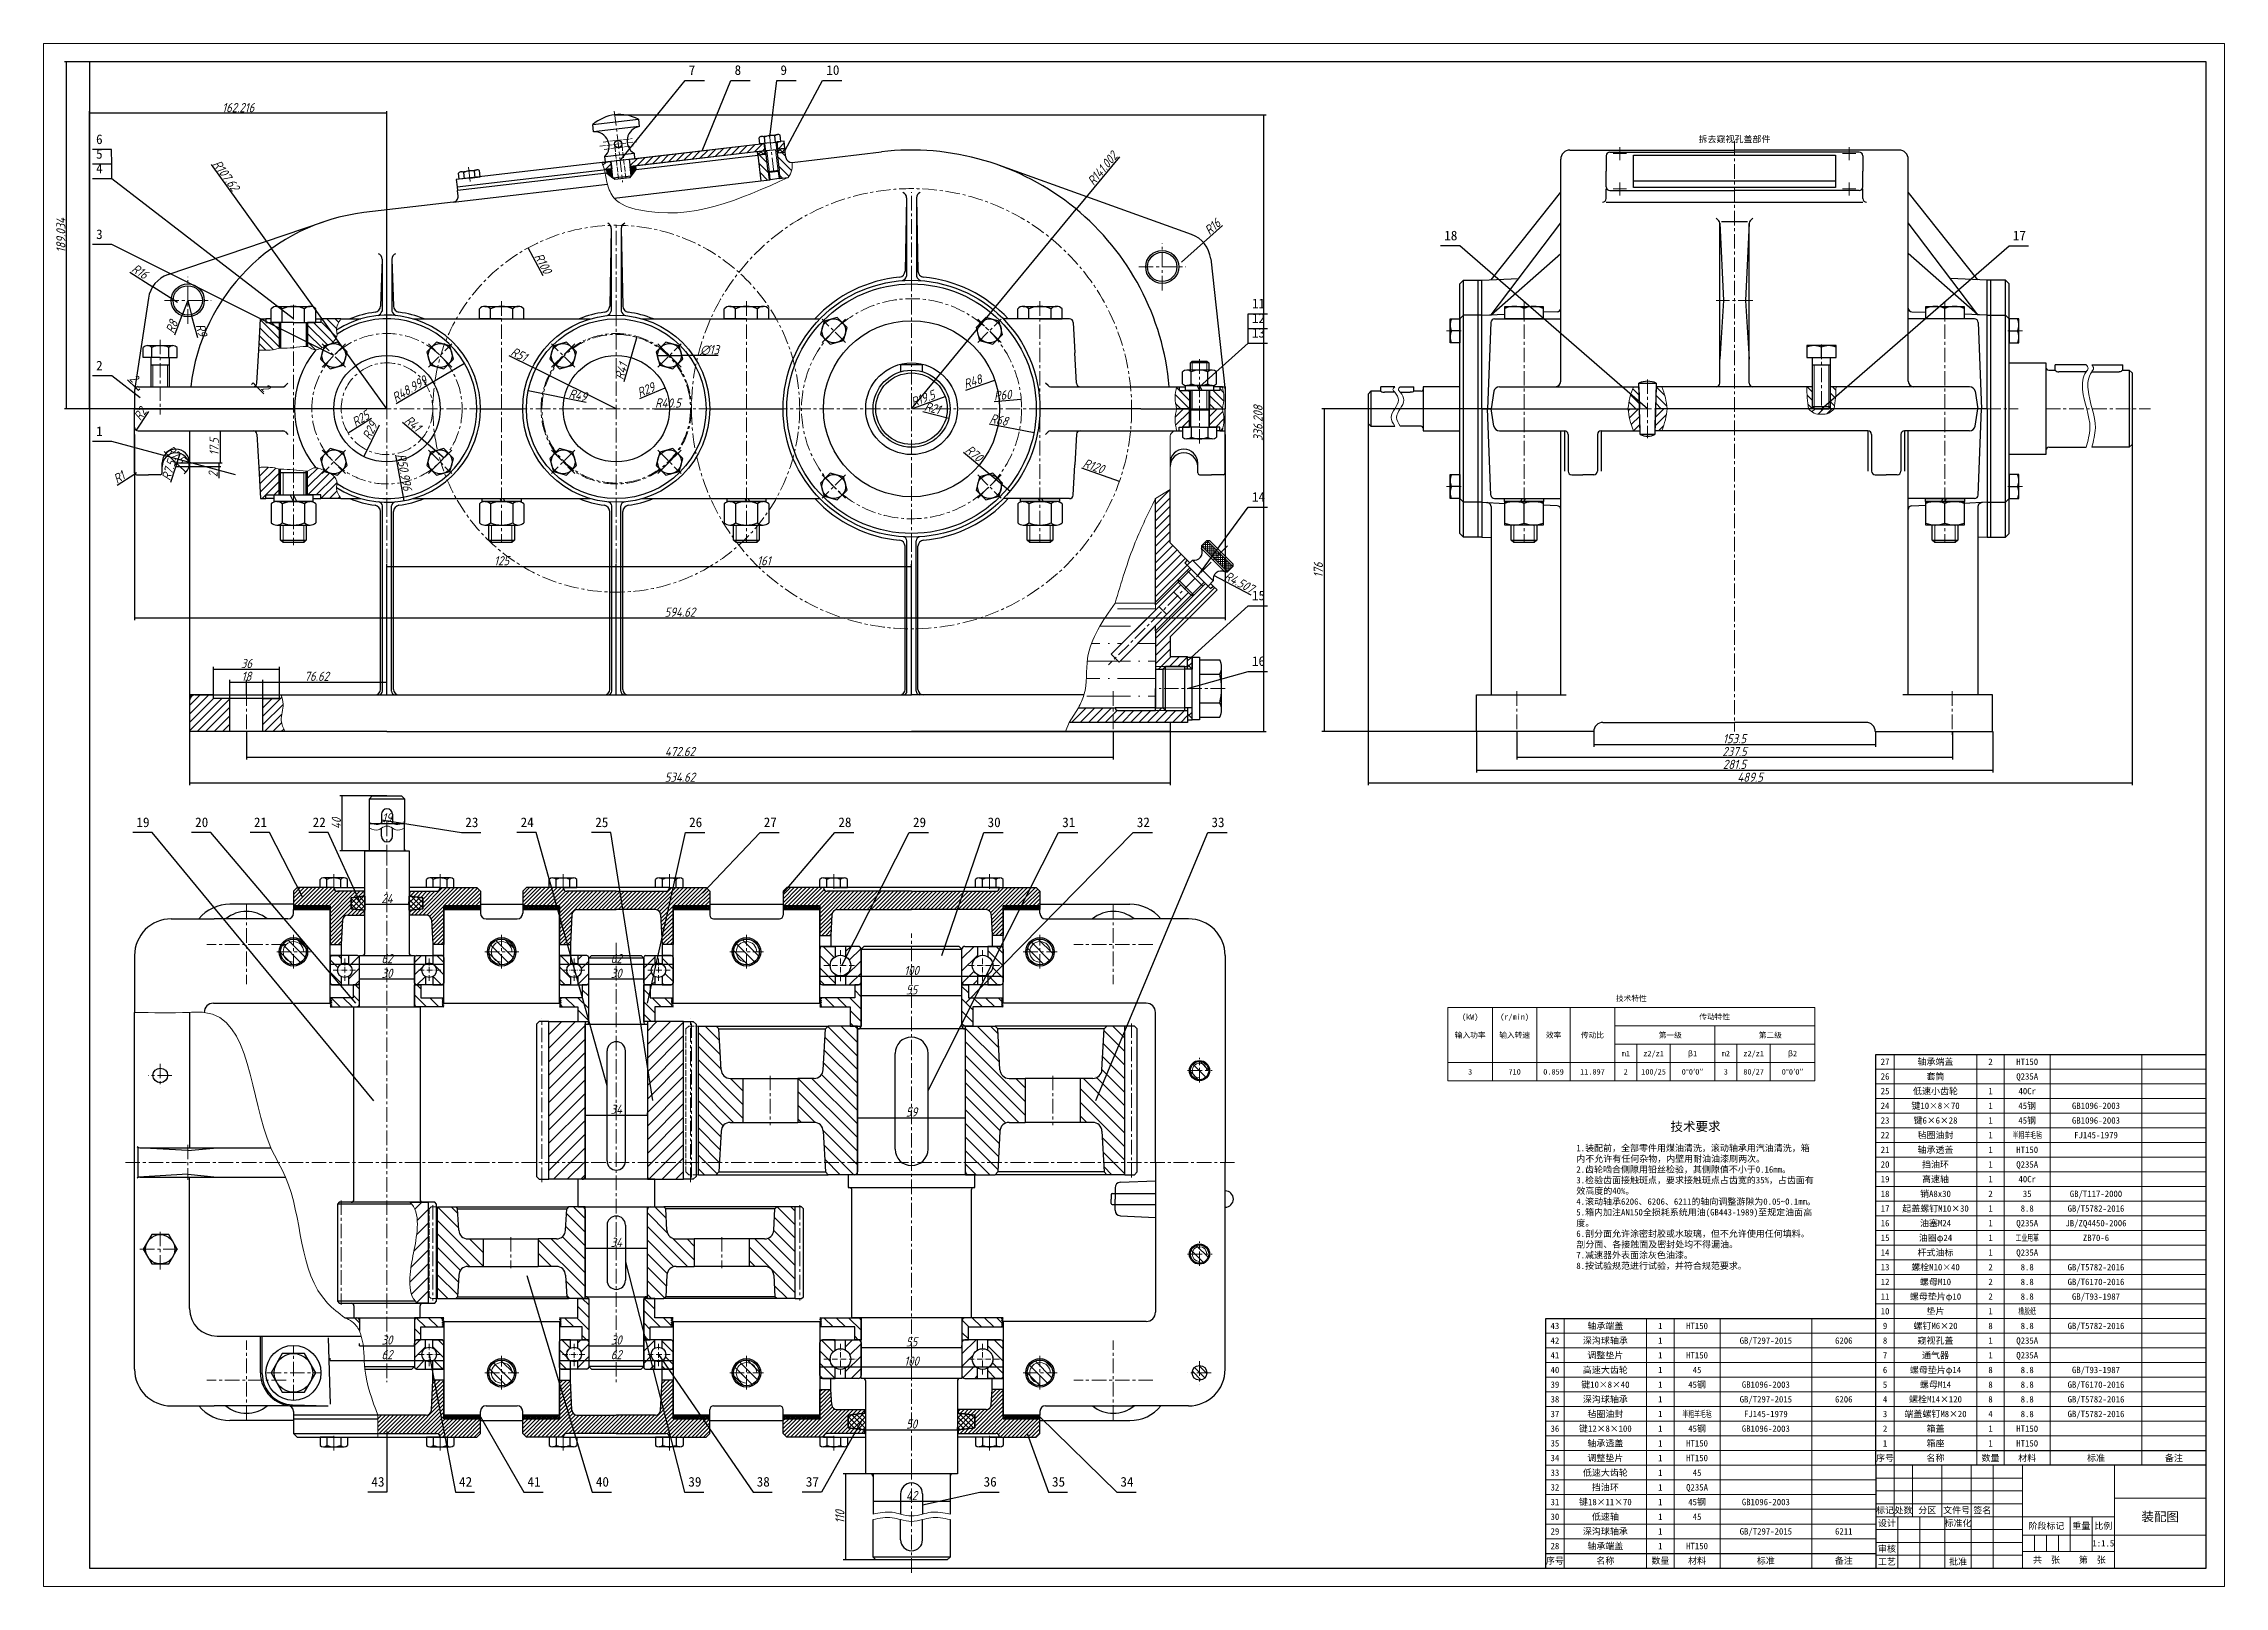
# Model space of a CAD drawing. Header units: millimetres. Extents: x 0 to 1189, y 0 to 841.
import ezdxf
from ezdxf.enums import TextEntityAlignment as Align

# ---------------------------------------------------------------- set-up
doc = ezdxf.new("R2010")
doc.units = ezdxf.units.MM
doc.header["$LTSCALE"] = 0.25
for name, pattern in [('ACAD_ISO02W100', [15, 12, -3]), ('ACAD_ISO10W100', [18, 12, -3, 0, -3]), ('CENTER', [50.8, 31.75, -6.35, 6.35, -6.35])]:
    doc.linetypes.add(name, pattern=pattern)
for name, color, linetype, lineweight in [('中心线', 1, 'CENTER', 15), ('剖面线', 4, 'Continuous', 15), ('尺寸', 7, 'Continuous', 15), ('文字', 7, 'Continuous', 15), ('标注', 3, 'Continuous', 15), ('粗实线', 7, 'Continuous', 30), ('细实线', 7, 'Continuous', 15), ('虚线', 1, 'ACAD_ISO02W100', 15)]:
    doc.layers.add(name, color=color, linetype=linetype, lineweight=lineweight)
doc.styles.add('gbeitc', font='gbeitc.shx', dxfattribs={"bigfont": 'gbcbig.shx'})
doc.styles.get("Standard").update_dxf_attribs({"font": 'SimSun.ttf'})
doc.styles.add('txt', font='txt.shx')
doc.dimstyles.new('1', dxfattribs={"dimtxt": 5, "dimasz": 2.5, "dimexe": 1.25, "dimexo": 0, "dimtad": 1, "dimdec": 3, "dimdsep": 46, "dimtxsty": 'gbeitc', "dimblk": 'NONE', "dimcen": 2.5, "dimadec": 0, "dimazin": 0, "dimtfac": 1, "dimtdec": 3, "dimtmove": 0, "dimatfit": 3, "dimfxl": 1, "dimarcsym": 0})
doc.dimstyles.new('ISO-25', dxfattribs={"dimtxt": 3.5, "dimasz": 2.1875, "dimexe": 1.25, "dimexo": 0, "dimtad": 1, "dimdec": 3, "dimlfac": 1.5, "dimrnd": 0.01, "dimdsep": 46, "dimtxsty": 'txt', "dimcen": 2.5, "dimadec": 0, "dimazin": 0, "dimtfac": 1, "dimtdec": 3, "dimtmove": 0, "dimatfit": 3, "dimfxl": 1, "dimarcsym": 0})
pattern_1 = [(135, (-224.1548, -286.2004), (-2.289965, -2.289965), [])]
pattern_2 = [(45, (-224.1548, -286.2004), (-2.289965, 2.289965), [])]
pattern_3 = [(45, (-224.155, -286.2004), (-3.367596, 3.367596), []), (135, (-224.155, -286.2004), (-3.367596, -3.367596), [])]
pattern_4 = [(45, (-224.1548, -286.2004), (-1.885854, 1.885854), [])]
pattern_5 = [(45, (-224.1548, -286.2004), (-1.1674333, 1.1674333), []), (135, (-224.1548, -286.2004), (-1.1674333, -1.1674333), [])]
pattern_6 = [(135, (-406.5893, -286.2004), (-2.289965, -2.289965), [])]
pattern_7 = [(45, (-406.5893, -286.2004), (-2.289965, 2.289965), [])]
pattern_8 = [(45, (-224.1548, -146.9339), (-1.0776307, 1.0776307), [])]
pattern_9 = [(45, (-224.1548, -146.9339), (-0.48493383, 0.48493383), []), (135, (-224.1548, -146.9339), (-0.48493383, -0.48493383), [])]
pattern_10 = [(45, (-224.155, -146.934), (-3.704356, 3.704356), [])]
pattern_11 = [(135, (-224.155, -146.934), (-3.367596, -3.367596), [])]
pattern_12 = [(45, (-224.155, -146.934), (-3.367596, 3.367596), [])]
pattern_13 = [(45, (-224.1548, -146.9339), (-1.4143903, 1.4143903), []), (135, (-224.1548, -146.9339), (-1.4143903, -1.4143903), [])]
pattern_14 = [(135, (-224.1548, -146.934), (-2.694077, -2.694077), [])]
pattern_15 = [(135, (-224.155, -146.934), (-3.704356, -3.704356), [])]

msp = doc.modelspace()

# ---------------------------------------------------------------- texts
at = {"layer": '文字'}
for s, height, p in [('拆去窥视孔盖部件', 3.5, (921.9061, 788.8899)), ('技术特性', 3, (865.6667, 320.5)), ('(kW)', 3, (777.7879, 310.5)), ('(r/min)', 3, (802.0303, 310.5)), ('传动特性', 3, (911.1212, 310.5)), ('输入功率', 3, (777.7879, 300.5)), ('输入转速', 3, (802.0303, 300.5)), ('效率', 3, (823.2424, 300.5)), ('传动比', 3, (844.4545, 300.5)), ('第一级', 3, (886.8788, 300.5)), ('第二级', 3, (941.4242, 300.5)), ('m1', 3, (862.6364, 290.5)), ('z2/z1', 3, (877.7879, 290.5)), ('β1', 3, (899, 290.5)), ('m2', 3, (917.1818, 290.5)), ('z2/z1', 3, (932.3333, 290.5)), ('β2', 3, (953.5455, 290.5)), ('27', 3.5, (1004, 286)), ('轴承端盖', 3.5, (1031.5, 286)), ('2', 3.5, (1061.5, 286)), ('HT150', 3.5, (1081.5, 286)), ('3', 3, (777.7879, 280.5)), ('710', 3, (802.0303, 280.5)), ('0.859', 3, (823.2424, 280.5)), ('11.897', 3, (844.4545, 280.5)), ('2', 3, (862.6364, 280.5)), ('100/25', 3, (877.7879, 280.5)), ('0°0′0″', 3, (899, 280.5)), ('3', 3, (917.1818, 280.5)), ('80/27', 3, (932.3333, 280.5)), ('0°0′0″', 3, (953.5455, 280.5)), ('26', 3.5, (1004, 278)), ('套筒', 3.5, (1031.5, 278)), ('Q235A', 3.5, (1081.5, 278)), ('25', 3.5, (1004, 270)), ('24', 3.5, (1004, 262)), ('键10×8×70', 3.5, (1031.5, 262)), ('低速小齿轮', 3.5, (1031.5, 270)), ('1', 3.5, (1061.5, 270)), ('1', 3.5, (1061.5, 262)), ('45钢', 3.5, (1081.5, 262)), ('40Cr', 3.5, (1081.5, 270)), ('GB1096-2003', 3.5, (1119, 262)), ('技术要求', 5, (900.6667, 250.7)), ('23', 3.5, (1004, 254)), ('键6×6×28', 3.5, (1031.5, 254)), ('1', 3.5, (1061.5, 254)), ('45钢', 3.5, (1081.5, 254)), ('GB1096-2003', 3.5, (1119, 254)), ('22', 3.5, (1004, 246)), ('21', 3.5, (1004, 238)), ('毡圈油封', 3.5, (1031.5, 246)), ('轴承透盖', 3.5, (1031.5, 238)), ('1', 3.5, (1061.5, 246)), ('1', 3.5, (1061.5, 238)), ('HT150', 3.5, (1081.5, 238)), ('FJ145-1979', 3.5, (1119, 246)), ('20', 3.5, (1004, 230)), ('挡油环', 3.5, (1031.5, 230)), ('1', 3.5, (1061.5, 230)), ('Q235A', 3.5, (1081.5, 230)), ('19', 3.5, (1004, 222)), ('18', 3.5, (1004, 214)), ('销A8x30', 3.5, (1031.5, 214)), ('高速轴', 3.5, (1031.5, 222)), ('2', 3.5, (1061.5, 214)), ('1', 3.5, (1061.5, 222)), ('40Cr', 3.5, (1081.5, 222)), ('35', 3.5, (1081.5, 214)), ('GB/T117-2000', 3.5, (1119, 214)), ('17', 3.5, (1004, 206)), ('起盖螺钉M10×30', 3.5, (1031.5, 206)), ('1', 3.5, (1061.5, 206)), ('8.8', 3.5, (1081.5, 206)), ('GB/T5782-2016', 3.5, (1119, 206)), ('16', 3.5, (1004, 198)), ('15', 3.5, (1004, 190)), ('油圈φ24', 3.5, (1031.5, 190)), ('油塞M24', 3.5, (1031.5, 198)), ('1', 3.5, (1061.5, 198)), ('1', 3.5, (1061.5, 190)), ('Q235A', 3.5, (1081.5, 198)), ('JB/ZQ4450-2006', 3.5, (1119, 198)), ('ZB70-6', 3.5, (1119, 190)), ('14', 3.5, (1004, 182)), ('杆式油标', 3.5, (1031.5, 182)), ('1', 3.5, (1061.5, 182)), ('Q235A', 3.5, (1081.5, 182)), ('13', 3.5, (1004, 174)), ('12', 3.5, (1004, 166)), ('螺栓M10×40', 3.5, (1031.5, 174)), ('螺母M10', 3.5, (1031.5, 166)), ('2', 3.5, (1061.5, 174)), ('2', 3.5, (1061.5, 166)), ('8.8', 3.5, (1081.5, 174)), ('8.8', 3.5, (1081.5, 166)), ('GB/T5782-2016', 3.5, (1119, 174)), ('GB/T6170-2016', 3.5, (1119, 166)), ('11', 3.5, (1004, 158)), ('螺母垫片φ10', 3.5, (1031.5, 158)), ('2', 3.5, (1061.5, 158)), ('8.8', 3.5, (1081.5, 158)), ('GB/T93-1987', 3.5, (1119, 158)), ('43', 3.5, (824, 142)), ('轴承端盖', 3.5, (851.5, 142)), ('1', 3.5, (881.5, 142)), ('HT150', 3.5, (901.5, 142)), ('10', 3.5, (1004, 150)), ('9', 3.5, (1004, 142)), ('螺钉M6×20', 3.5, (1031.5, 142)), ('垫片', 3.5, (1031.5, 150)), ('8', 3.5, (1061.5, 142)), ('1', 3.5, (1061.5, 150)), ('8.8', 3.5, (1081.5, 142)), ('GB/T5782-2016', 3.5, (1119, 142)), ('42', 3.5, (824, 134)), ('深沟球轴承', 3.5, (851.5, 134)), ('1', 3.5, (881.5, 134)), ('GB/T297-2015', 3.5, (939, 134)), ('6206', 3.5, (981.5, 134)), ('8', 3.5, (1004, 134)), ('窥视孔盖', 3.5, (1031.5, 134)), ('1', 3.5, (1061.5, 134)), ('Q235A', 3.5, (1081.5, 134)), ('41', 3.5, (824, 126)), ('40', 3.5, (824, 118)), ('高速大齿轮', 3.5, (851.5, 118)), ('调整垫片', 3.5, (851.5, 126)), ('1', 3.5, (881.5, 126)), ('1', 3.5, (881.5, 118)), ('HT150', 3.5, (901.5, 126)), ('45', 3.5, (901.5, 118)), ('7', 3.5, (1004, 126)), ('6', 3.5, (1004, 118)), ('螺母垫片φ14', 3.5, (1031.5, 118)), ('通气器', 3.5, (1031.5, 126)), ('8', 3.5, (1061.5, 118)), ('1', 3.5, (1061.5, 126)), ('Q235A', 3.5, (1081.5, 126)), ('8.8', 3.5, (1081.5, 118)), ('GB/T93-1987', 3.5, (1119, 118)), ('39', 3.5, (824, 110)), ('键10×8×40', 3.5, (851.5, 110)), ('1', 3.5, (881.5, 110)), ('45钢', 3.5, (901.5, 110)), ('GB1096-2003', 3.5, (939, 110)), ('5', 3.5, (1004, 110)), ('螺母M14', 3.5, (1031.5, 110)), ('8', 3.5, (1061.5, 110)), ('8.8', 3.5, (1081.5, 110)), ('GB/T6170-2016', 3.5, (1119, 110)), ('38', 3.5, (824, 102)), ('37', 3.5, (824, 94)), ('深沟球轴承', 3.5, (851.5, 102)), ('毡圈油封', 3.5, (851.5, 94)), ('1', 3.5, (881.5, 102)), ('1', 3.5, (881.5, 94)), ('GB/T297-2015', 3.5, (939, 102)), ('FJ145-1979', 3.5, (939, 94)), ('6206', 3.5, (981.5, 102)), ('4', 3.5, (1004, 102)), ('3', 3.5, (1004, 94)), ('端盖螺钉M8×20', 3.5, (1031.5, 94)), ('螺栓M14×120', 3.5, (1031.5, 102)), ('4', 3.5, (1061.5, 94)), ('8', 3.5, (1061.5, 102)), ('8.8', 3.5, (1081.5, 102)), ('8.8', 3.5, (1081.5, 94)), ('GB/T5782-2016', 3.5, (1119, 102)), ('GB/T5782-2016', 3.5, (1119, 94)), ('36', 3.5, (824, 86)), ('键12×8×100', 3.5, (851.5, 86)), ('1', 3.5, (881.5, 86)), ('45钢', 3.5, (901.5, 86)), ('GB1096-2003', 3.5, (939, 86)), ('2', 3.5, (1004, 86)), ('箱盖', 3.5, (1031.5, 86)), ('1', 3.5, (1061.5, 86)), ('HT150', 3.5, (1081.5, 86)), ('35', 3.5, (824, 78)), ('34', 3.5, (824, 70)), ('调整垫片', 3.5, (851.5, 70)), ('轴承透盖', 3.5, (851.5, 78)), ('1', 3.5, (881.5, 78)), ('1', 3.5, (881.5, 70)), ('HT150', 3.5, (901.5, 78)), ('HT150', 3.5, (901.5, 70)), ('序号', 3.5, (1004, 70)), ('1', 3.5, (1004, 78)), ('箱座', 3.5, (1031.5, 78)), ('名称', 3.5, (1031.5, 70)), ('数量', 3.5, (1061.5, 70)), ('1', 3.5, (1061.5, 78)), ('HT150', 3.5, (1081.5, 78)), ('材料', 3.5, (1081.5, 70)), ('标准', 3.5, (1119, 70)), ('备注', 3.5, (1161.5, 70)), ('33', 3.5, (824, 62)), ('低速大齿轮', 3.5, (851.5, 62)), ('1', 3.5, (881.5, 62)), ('45', 3.5, (901.5, 62)), ('32', 3.5, (824, 54)), ('31', 3.5, (824, 46)), ('键18×11×70', 3.5, (851.5, 46)), ('挡油环', 3.5, (851.5, 54)), ('1', 3.5, (881.5, 54)), ('1', 3.5, (881.5, 46)), ('Q235A', 3.5, (901.5, 54)), ('45钢', 3.5, (901.5, 46)), ('GB1096-2003', 3.5, (939, 46)), ('30', 3.5, (824, 38)), ('低速轴', 3.5, (851.5, 38)), ('1', 3.5, (881.5, 38)), ('45', 3.5, (901.5, 38)), ('标记', 3.5, (1004, 41.5)), ('设计', 3.5, (1005, 34.5)), ('处数', 3.5, (1014, 41.5)), ('分区', 3.5, (1027, 41.5)), ('文件号', 3.5, (1043, 41.5)), ('标准化', 3.5, (1043.8, 34.5)), ('签名', 3.5, (1057, 41.5)), ('装配图', 5, (1154, 38)), ('29', 3.5, (824, 30)), ('深沟球轴承', 3.5, (851.5, 30)), ('轴承端盖', 3.5, (851.5, 22)), ('1', 3.5, (881.5, 30)), ('GB/T297-2015', 3.5, (939, 30)), ('6211', 3.5, (981.5, 30)), ('阶段标记', 3.5, (1092, 33)), ('重量', 3.5, (1111, 33)), ('1:1.5', 3.5, (1123, 23.5)), ('比例', 3.5, (1123, 33)), ('序号', 3.5, (824, 14)), ('28', 3.5, (824, 22)), ('名称', 3.5, (851.5, 14)), ('数量', 3.5, (881.5, 14)), ('1', 3.5, (881.5, 22)), ('HT150', 3.5, (901.5, 22)), ('材料', 3.5, (901.5, 14)), ('标准', 3.5, (939, 14)), ('备注', 3.5, (981.5, 14)), ('工艺', 3.5, (1005, 13.5)), ('审核', 3.5, (1005, 20.5)), ('批准', 3.5, (1043.8, 13.5)), ('共\u3000张', 3.5, (1092, 14.5)), ('第\u3000张', 3.5, (1117, 14.5))]:
    msp.add_text(s, height=height, dxfattribs=at).set_placement(p, align=Align.MIDDLE_CENTER)
at = {"layer": '文字', "width": 0.65}
for s, p in [('半粗羊毛毡', (1081.5, 246)), ('工业用革', (1081.5, 190)), ('橡胶纸', (1081.5, 150)), ('半粗羊毛毡', (901.5, 94))]:
    msp.add_text(s, height=3.5, dxfattribs=at).set_placement(p, align=Align.MIDDLE_CENTER)
at = {"layer": '文字', "insert": (835.6667, 240.7), "char_height": 3.5, "width": 130, "attachment_point": 1}
msp.add_mtext('1.装配前，全部零件用煤油清洗，滚动轴承用汽油清洗，箱内不允许有任何杂物，内壁用耐油油漆刷两次。^M^J2.齿轮啮合侧隙用铅丝检验，其侧隙值不小于0.16mm。^M^J3.检验齿面接触斑点，要求接触斑点占齿宽的35%，占齿面有效高度的40%。^M^J4.滚动轴承6206、6206、6211的轴向调整游隙为0.05~0.1mm。^M^J5.箱内加注AN150全损耗系统用油(GB443-1989)至规定油面高度。^M^J6.剖分面允许涂密封胶或水玻璃，但不允许使用任何填料。剖分面、各接触面及密封处均不得漏油。^M^J7.减速器外表面涂灰色油漆。^M^J8.按试验规范进行试验，并符合规范要求。', dxfattribs=at)
at = {"layer": '标注', "char_height": 5.25, "width": 10, "attachment_point": 1}
for s, insert in [('7', (351.7399, 829.2163)), ('8', (376.7399, 829.2163)), ('9', (401.7399, 829.2163)), ('10', (426.7399, 829.2163)), ('6', (28.5999, 791.5163)), ('4', (28.6199, 775.5163)), ('5', (28.6099, 783.5163)), ('3', (28.6199, 739.7163)), ('18', (763.6561, 739.0263)), ('17', (1073.6561, 739.0263)), ('11', (658.8359, 702.0163)), ('12', (658.8259, 694.0163)), ('13', (658.8159, 686.0163)), ('2', (28.6199, 668.1163)), ('1', (28.6199, 632.3163)), ('14', (658.8159, 596.5163)), ('15', (658.8159, 542.8163)), ('16', (658.8159, 507.0163)), ('19', (50.5959, 419.1495)), ('20', (82.6259, 419.1495)), ('21', (114.6559, 419.1495)), ('22', (146.6859, 419.1495)), ('23', (229.8977, 419.1495)), ('24', (260.0795, 419.1495)), ('25', (300.7613, 419.1495)), ('26', (351.9431, 419.1495)), ('27', (392.625, 419.1495)), ('28', (433.3068, 419.1495)), ('29', (473.9886, 419.1495)), ('30', (514.6704, 419.1495)), ('31', (555.3522, 419.1495)), ('32', (596.034, 419.1495)), ('33', (636.7159, 419.1495)), ('43', (178.7159, 59.6495)), ('42', (226.5075, 59.6495)), ('41', (263.7992, 59.6495)), ('40', (301.0909, 59.6495)), ('39', (351.5075, 59.6495)), ('38', (388.7992, 59.6495)), ('37', (415.5909, 59.6495)), ('36', (512.5075, 59.6495)), ('35', (549.7992, 59.6495)), ('34', (587.0909, 59.6495))]:
    msp.add_mtext(s, dxfattribs=dict(at, insert=insert))

# ---------------------------------------------------------------- blocks, each defined once
blk = doc.blocks.new('*D4')
at = {"layer": 'Defpoints', "color": 0, "transparency": 16777216}
for p in [(312.2, 556), (187.2, 486), (312.2, 486)]:
    blk.add_point(p, dxfattribs=at)
at = {"layer": '尺寸', "color": 0, "lineweight": -2, "transparency": 16777216}
for p, q in [((187.2, 486), (187.2, 557.2)), ((187.2, 556), (312.2, 556)), ((312.2, 486), (312.2, 557.2))]:
    blk.add_line(p, q, dxfattribs=at)
at = {"layer": '尺寸', "color": 0, "transparency": 16777216, "insert": (249.7, 559.1), "char_height": 5, "attachment_point": 5, "style": 'gbeitc'}
blk.add_mtext('125', dxfattribs=at)
blk = doc.blocks.new('_None')
blk = doc.blocks.new('*D5')
at = {"layer": 'Defpoints', "color": 0, "transparency": 16777216}
for p in [(473.2, 556), (312.2, 486), (473.2, 486)]:
    blk.add_point(p, dxfattribs=at)
at = {"layer": '尺寸', "color": 0, "lineweight": -2, "transparency": 16777216}
for p, q in [((312.2, 486), (312.2, 557.2)), ((312.2, 556), (473.2, 556)), ((473.2, 486), (473.2, 557.2))]:
    blk.add_line(p, q, dxfattribs=at)
at = {"layer": '尺寸', "color": 0, "transparency": 16777216, "insert": (392.7, 559.1), "char_height": 5, "attachment_point": 5, "style": 'gbeitc'}
blk.add_mtext('161', dxfattribs=at)
blk = doc.blocks.new('*D6')
at = {"layer": 'Defpoints', "color": 0, "transparency": 16777216}
for p in [(49.6, 628), (644.2, 628), (644.2, 528)]:
    blk.add_point(p, dxfattribs=at)
at = {"layer": '尺寸', "color": 0, "lineweight": -2, "transparency": 16777216}
for p, q in [((49.6, 628), (49.6, 526.7)), ((644.2, 628), (644.2, 526.7)), ((49.6, 528), (644.2, 528))]:
    blk.add_line(p, q, dxfattribs=at)
at = {"layer": '尺寸', "color": 0, "transparency": 16777216, "insert": (346.9, 531.1), "char_height": 5, "attachment_point": 5, "style": 'gbeitc'}
blk.add_mtext('594.62', dxfattribs=at)
blk = doc.blocks.new('*D7')
at = {"layer": 'Defpoints', "color": 0, "transparency": 16777216}
for p in [(79.6, 466), (614.2, 466), (614.2, 438)]:
    blk.add_point(p, dxfattribs=at)
at = {"layer": '尺寸', "color": 0, "lineweight": -2, "transparency": 16777216}
for p, q in [((79.6, 466), (79.6, 436.7)), ((614.2, 466), (614.2, 436.7)), ((79.6, 438), (614.2, 438))]:
    blk.add_line(p, q, dxfattribs=at)
at = {"layer": '尺寸', "color": 0, "transparency": 16777216, "insert": (346.9, 441.1), "char_height": 5, "attachment_point": 5, "style": 'gbeitc'}
blk.add_mtext('534.62', dxfattribs=at)
blk = doc.blocks.new('*D8')
at = {"layer": 'Defpoints', "color": 0, "transparency": 16777216}
for p in [(311.4, 802.2), (665.2, 802.2), (311.4, 466)]:
    blk.add_point(p, dxfattribs=at)
at = {"layer": '尺寸', "color": 0, "lineweight": -2, "transparency": 16777216}
for p, q in [((311.4, 802.2), (666.5, 802.2)), ((665.2, 466), (665.2, 802.2)), ((311.4, 466), (666.5, 466))]:
    blk.add_line(p, q, dxfattribs=at)
at = {"layer": '尺寸', "color": 0, "transparency": 16777216, "insert": (662.1, 634.1), "char_height": 5, "attachment_point": 5, "rotation": 90, "style": 'gbeitc'}
blk.add_mtext('336.208', dxfattribs=at)
blk = doc.blocks.new('*D9')
at = {"layer": 'Defpoints', "color": 0, "transparency": 16777216}
for p in [(119.6, 493), (101.6, 484), (119.6, 484)]:
    blk.add_point(p, dxfattribs=at)
at = {"layer": '尺寸', "color": 0, "lineweight": -2, "transparency": 16777216}
for p, q in [((101.6, 484), (101.6, 494.2)), ((101.6, 493), (119.6, 493)), ((119.6, 484), (119.6, 494.2))]:
    blk.add_line(p, q, dxfattribs=at)
at = {"layer": '尺寸', "color": 0, "transparency": 16777216, "insert": (110.6, 496.1), "char_height": 5, "attachment_point": 5, "style": 'gbeitc'}
blk.add_mtext('18', dxfattribs=at)
blk = doc.blocks.new('*D10')
at = {"layer": 'Defpoints', "color": 0, "transparency": 16777216}
for p in [(128.6, 500), (92.6, 486), (128.6, 486)]:
    blk.add_point(p, dxfattribs=at)
at = {"layer": '尺寸', "color": 0, "lineweight": -2, "transparency": 16777216}
for p, q in [((92.6, 486), (92.6, 501.2)), ((92.6, 500), (128.6, 500)), ((128.6, 486), (128.6, 501.2))]:
    blk.add_line(p, q, dxfattribs=at)
at = {"layer": '尺寸', "color": 0, "transparency": 16777216, "insert": (110.6, 503.1), "char_height": 5, "attachment_point": 5, "style": 'gbeitc'}
blk.add_mtext('36', dxfattribs=at)
blk = doc.blocks.new('*D11')
at = {"layer": 'Defpoints', "color": 0, "transparency": 16777216}
for p in [(187.2, 493), (110.6, 486), (187.2, 486)]:
    blk.add_point(p, dxfattribs=at)
at = {"layer": '尺寸', "color": 0, "lineweight": -2, "transparency": 16777216}
for p, q in [((110.6, 486), (110.6, 494.2)), ((110.6, 493), (187.2, 493)), ((187.2, 486), (187.2, 494.2))]:
    blk.add_line(p, q, dxfattribs=at)
at = {"layer": '尺寸', "color": 0, "transparency": 16777216, "insert": (148.9, 496.1), "char_height": 5, "attachment_point": 5, "style": 'gbeitc'}
blk.add_mtext('76.62', dxfattribs=at)
blk = doc.blocks.new('*D12')
at = {"layer": 'Defpoints', "color": 0, "transparency": 16777216}
for p in [(110.6, 466), (583.2, 466), (583.2, 452)]:
    blk.add_point(p, dxfattribs=at)
at = {"layer": '尺寸', "color": 0, "lineweight": -2, "transparency": 16777216}
for p, q in [((110.6, 466), (110.6, 450.7)), ((583.2, 466), (583.2, 450.7)), ((110.6, 452), (583.2, 452))]:
    blk.add_line(p, q, dxfattribs=at)
at = {"layer": '尺寸', "color": 0, "transparency": 16777216, "insert": (346.9, 455.1), "char_height": 5, "attachment_point": 5, "style": 'gbeitc'}
blk.add_mtext('472.62', dxfattribs=at)
blk = doc.blocks.new('*D13')
at = {"layer": 'Defpoints', "color": 0, "transparency": 16777216}
for p in [(845.2, 466), (998.7, 466), (998.7, 459)]:
    blk.add_point(p, dxfattribs=at)
at = {"layer": '尺寸', "color": 0, "lineweight": -2, "transparency": 16777216}
for p, q in [((845.2, 466), (845.2, 457.7)), ((998.7, 466), (998.7, 457.7)), ((845.2, 459), (998.7, 459))]:
    blk.add_line(p, q, dxfattribs=at)
at = {"layer": '尺寸', "color": 0, "transparency": 16777216, "insert": (921.9, 462.1), "char_height": 5, "attachment_point": 5, "style": 'gbeitc'}
blk.add_mtext('153.5', dxfattribs=at)
blk = doc.blocks.new('*D14')
at = {"layer": 'Defpoints', "color": 0, "transparency": 16777216}
for p in [(803.2, 466), (1040.7, 466), (1040.7, 452)]:
    blk.add_point(p, dxfattribs=at)
at = {"layer": '尺寸', "color": 0, "lineweight": -2, "transparency": 16777216}
for p, q in [((803.2, 466), (803.2, 450.7)), ((1040.7, 466), (1040.7, 450.7)), ((803.2, 452), (1040.7, 452))]:
    blk.add_line(p, q, dxfattribs=at)
at = {"layer": '尺寸', "color": 0, "transparency": 16777216, "insert": (921.9, 455.1), "char_height": 5, "attachment_point": 5, "style": 'gbeitc'}
blk.add_mtext('237.5', dxfattribs=at)
blk = doc.blocks.new('*D15')
at = {"layer": 'Defpoints', "color": 0, "transparency": 16777216}
for p in [(781.2, 466), (1062.7, 466), (1062.7, 445)]:
    blk.add_point(p, dxfattribs=at)
at = {"layer": '尺寸', "color": 0, "lineweight": -2, "transparency": 16777216}
for p, q in [((781.2, 466), (781.2, 443.7)), ((1062.7, 466), (1062.7, 443.7)), ((781.2, 445), (1062.7, 445))]:
    blk.add_line(p, q, dxfattribs=at)
at = {"layer": '尺寸', "color": 0, "transparency": 16777216, "insert": (921.9, 448.1), "char_height": 5, "attachment_point": 5, "style": 'gbeitc'}
blk.add_mtext('281.5', dxfattribs=at)
blk = doc.blocks.new('*D16')
at = {"layer": 'Defpoints', "color": 0, "transparency": 16777216}
for p in [(789.2, 642), (698.2, 466), (789.2, 466)]:
    blk.add_point(p, dxfattribs=at)
at = {"layer": '尺寸', "color": 0, "lineweight": -2, "transparency": 16777216}
for p, q in [((789.2, 642), (696.9, 642)), ((698.2, 642), (698.2, 466)), ((789.2, 466), (696.9, 466))]:
    blk.add_line(p, q, dxfattribs=at)
at = {"layer": '尺寸', "color": 0, "transparency": 16777216, "insert": (695, 554), "char_height": 5, "attachment_point": 5, "rotation": 90, "style": 'gbeitc'}
blk.add_mtext('176', dxfattribs=at)
blk = doc.blocks.new('*D17')
at = {"layer": 'Defpoints', "color": 0, "transparency": 16777216}
for p in [(722.2, 642), (1138.7, 642), (1138.7, 438)]:
    blk.add_point(p, dxfattribs=at)
at = {"layer": '尺寸', "color": 0, "lineweight": -2, "transparency": 16777216}
for p, q in [((722.2, 642), (722.2, 436.7)), ((1138.7, 642), (1138.7, 436.7)), ((722.2, 438), (1138.7, 438))]:
    blk.add_line(p, q, dxfattribs=at)
at = {"layer": '尺寸', "color": 0, "transparency": 16777216, "insert": (930.4, 441.1), "char_height": 5, "attachment_point": 5, "style": 'gbeitc'}
blk.add_mtext('489.5', dxfattribs=at)
blk = doc.blocks.new('*D18')
at = {"layer": 'Defpoints', "color": 0, "transparency": 16777216}
for p in [(196.7, 415.9), (177.7, 400.9), (196.7, 400.9)]:
    blk.add_point(p, dxfattribs=at)
at = {"layer": '尺寸', "color": 0, "lineweight": -2, "transparency": 16777216}
for p, q in [((177.7, 400.9), (177.7, 417.1)), ((196.7, 400.9), (196.7, 417.1)), ((177.7, 415.9), (196.7, 415.9))]:
    blk.add_line(p, q, dxfattribs=at)
at = {"layer": '尺寸', "color": 0, "transparency": 16777216, "insert": (187.2, 419), "char_height": 5, "attachment_point": 5, "style": 'gbeitc'}
blk.add_mtext('19', dxfattribs=at)
blk = doc.blocks.new('*D19')
at = {"layer": 'Defpoints', "color": 0, "transparency": 16777216}
for p in [(162.7, 430.9), (187.2, 430.9), (187.2, 400.9)]:
    blk.add_point(p, dxfattribs=at)
at = {"layer": '尺寸', "color": 0, "lineweight": -2, "transparency": 16777216}
for p, q in [((187.2, 430.9), (161.5, 430.9)), ((162.7, 400.9), (162.7, 430.9)), ((187.2, 400.9), (161.5, 400.9))]:
    blk.add_line(p, q, dxfattribs=at)
at = {"layer": '尺寸', "color": 0, "transparency": 16777216, "insert": (159.6, 415.9), "char_height": 5, "attachment_point": 5, "rotation": 90, "style": 'gbeitc'}
blk.add_mtext('40', dxfattribs=at)
blk = doc.blocks.new('*D20')
at = {"layer": 'Defpoints', "color": 0, "transparency": 16777216}
for p in [(175.2, 371.9), (199.2, 371.9), (199.2, 371.9)]:
    blk.add_point(p, dxfattribs=at)
at = {"layer": '尺寸', "color": 0, "lineweight": -2, "transparency": 16777216}
for p, q in [((175.2, 371.9), (175.2, 373.1)), ((175.2, 371.9), (199.2, 371.9)), ((199.2, 371.9), (199.2, 373.1))]:
    blk.add_line(p, q, dxfattribs=at)
at = {"layer": '尺寸', "color": 0, "transparency": 16777216, "insert": (187.2, 375), "char_height": 5, "attachment_point": 5, "style": 'gbeitc'}
blk.add_mtext('24', dxfattribs=at)
blk = doc.blocks.new('*D21')
at = {"layer": 'Defpoints', "color": 0, "transparency": 16777216}
for p in [(156.2, 339.1), (218.2, 339.1), (218.2, 339.1)]:
    blk.add_point(p, dxfattribs=at)
at = {"layer": '尺寸', "color": 0, "lineweight": -2, "transparency": 16777216}
for p, q in [((156.2, 339.1), (156.2, 340.3)), ((156.2, 339.1), (218.2, 339.1)), ((218.2, 339.1), (218.2, 340.3))]:
    blk.add_line(p, q, dxfattribs=at)
at = {"layer": '尺寸', "color": 0, "transparency": 16777216, "insert": (187.2, 342.2), "char_height": 5, "attachment_point": 5, "style": 'gbeitc'}
blk.add_mtext('62', dxfattribs=at)
blk = doc.blocks.new('*D22')
at = {"layer": 'Defpoints', "color": 0, "transparency": 16777216}
for p in [(172.2, 331.1), (202.2, 331.1), (202.2, 331.1)]:
    blk.add_point(p, dxfattribs=at)
at = {"layer": '尺寸', "color": 0, "lineweight": -2, "transparency": 16777216}
for p, q in [((172.2, 331.1), (172.2, 332.3)), ((172.2, 331.1), (202.2, 331.1)), ((202.2, 331.1), (202.2, 332.3))]:
    blk.add_line(p, q, dxfattribs=at)
at = {"layer": '尺寸', "color": 0, "transparency": 16777216, "insert": (187.2, 334.2), "char_height": 5, "attachment_point": 5, "style": 'gbeitc'}
blk.add_mtext('30', dxfattribs=at)
blk = doc.blocks.new('*D23')
at = {"layer": 'Defpoints', "color": 0, "transparency": 16777216}
for p in [(156.2, 123.2), (218.2, 123.2), (218.2, 123.2)]:
    blk.add_point(p, dxfattribs=at)
at = {"layer": '尺寸', "color": 0, "lineweight": -2, "transparency": 16777216}
for p, q in [((156.2, 123.2), (156.2, 124.4)), ((156.2, 123.2), (218.2, 123.2)), ((218.2, 123.2), (218.2, 124.4))]:
    blk.add_line(p, q, dxfattribs=at)
at = {"layer": '尺寸', "color": 0, "transparency": 16777216, "insert": (187.2, 126.3), "char_height": 5, "attachment_point": 5, "style": 'gbeitc'}
blk.add_mtext('62', dxfattribs=at)
blk = doc.blocks.new('*D24')
at = {"layer": 'Defpoints', "color": 0, "transparency": 16777216}
for p in [(172.2, 131.2), (202.2, 131.2), (202.2, 131.2)]:
    blk.add_point(p, dxfattribs=at)
at = {"layer": '尺寸', "color": 0, "lineweight": -2, "transparency": 16777216}
for p, q in [((172.2, 131.2), (172.2, 132.4)), ((172.2, 131.2), (202.2, 131.2)), ((202.2, 131.2), (202.2, 132.4))]:
    blk.add_line(p, q, dxfattribs=at)
at = {"layer": '尺寸', "color": 0, "transparency": 16777216, "insert": (187.2, 134.3), "char_height": 5, "attachment_point": 5, "style": 'gbeitc'}
blk.add_mtext('30', dxfattribs=at)
blk = doc.blocks.new('*D25')
at = {"layer": 'Defpoints', "color": 0, "transparency": 16777216}
for p in [(295.2, 184.4), (329.2, 184.4), (329.2, 184.4)]:
    blk.add_point(p, dxfattribs=at)
at = {"layer": '尺寸', "color": 0, "lineweight": -2, "transparency": 16777216}
for p, q in [((295.2, 184.4), (295.2, 185.6)), ((295.2, 184.4), (329.2, 184.4)), ((329.2, 184.4), (329.2, 185.6))]:
    blk.add_line(p, q, dxfattribs=at)
at = {"layer": '尺寸', "color": 0, "transparency": 16777216, "insert": (312.2, 187.5), "char_height": 5, "attachment_point": 5, "style": 'gbeitc'}
blk.add_mtext('34', dxfattribs=at)
blk = doc.blocks.new('*D26')
at = {"layer": 'Defpoints', "color": 0, "transparency": 16777216}
for p in [(281.2, 339.1), (343.2, 339.1), (343.2, 339.1)]:
    blk.add_point(p, dxfattribs=at)
at = {"layer": '尺寸', "color": 0, "lineweight": -2, "transparency": 16777216}
for p, q in [((281.2, 339.1), (281.2, 340.3)), ((281.2, 339.1), (343.2, 339.1)), ((343.2, 339.1), (343.2, 340.3))]:
    blk.add_line(p, q, dxfattribs=at)
at = {"layer": '尺寸', "color": 0, "transparency": 16777216, "insert": (312.2, 342.2), "char_height": 5, "attachment_point": 5, "style": 'gbeitc'}
blk.add_mtext('62', dxfattribs=at)
blk = doc.blocks.new('*D27')
at = {"layer": 'Defpoints', "color": 0, "transparency": 16777216}
for p in [(297.2, 331.1), (327.2, 331.1), (327.2, 331.1)]:
    blk.add_point(p, dxfattribs=at)
at = {"layer": '尺寸', "color": 0, "lineweight": -2, "transparency": 16777216}
for p, q in [((297.2, 331.1), (297.2, 332.3)), ((297.2, 331.1), (327.2, 331.1)), ((327.2, 331.1), (327.2, 332.3))]:
    blk.add_line(p, q, dxfattribs=at)
at = {"layer": '尺寸', "color": 0, "transparency": 16777216, "insert": (312.2, 334.2), "char_height": 5, "attachment_point": 5, "style": 'gbeitc'}
blk.add_mtext('30', dxfattribs=at)
blk = doc.blocks.new('*D28')
at = {"layer": 'Defpoints', "color": 0, "transparency": 16777216}
for p in [(281.2, 123.2), (343.2, 123.2), (343.2, 123.2)]:
    blk.add_point(p, dxfattribs=at)
at = {"layer": '尺寸', "color": 0, "lineweight": -2, "transparency": 16777216}
for p, q in [((281.2, 123.2), (281.2, 124.4)), ((281.2, 123.2), (343.2, 123.2)), ((343.2, 123.2), (343.2, 124.4))]:
    blk.add_line(p, q, dxfattribs=at)
at = {"layer": '尺寸', "color": 0, "transparency": 16777216, "insert": (312.2, 126.3), "char_height": 5, "attachment_point": 5, "style": 'gbeitc'}
blk.add_mtext('62', dxfattribs=at)
blk = doc.blocks.new('*D29')
at = {"layer": 'Defpoints', "color": 0, "transparency": 16777216}
for p in [(297.2, 131.2), (327.2, 131.2), (327.2, 131.2)]:
    blk.add_point(p, dxfattribs=at)
at = {"layer": '尺寸', "color": 0, "lineweight": -2, "transparency": 16777216}
for p, q in [((297.2, 131.2), (297.2, 132.4)), ((297.2, 131.2), (327.2, 131.2)), ((327.2, 131.2), (327.2, 132.4))]:
    blk.add_line(p, q, dxfattribs=at)
at = {"layer": '尺寸', "color": 0, "transparency": 16777216, "insert": (312.2, 134.3), "char_height": 5, "attachment_point": 5, "style": 'gbeitc'}
blk.add_mtext('30', dxfattribs=at)
blk = doc.blocks.new('*D30')
at = {"layer": 'Defpoints', "color": 0, "transparency": 16777216}
for p in [(452.2, 61.4), (494.2, 61.4), (494.2, 46.4)]:
    blk.add_point(p, dxfattribs=at)
at = {"layer": '尺寸', "color": 0, "lineweight": -2, "transparency": 16777216}
for p, q in [((452.2, 61.4), (452.2, 45.1)), ((494.2, 61.4), (494.2, 45.1)), ((452.2, 46.4), (494.2, 46.4))]:
    blk.add_line(p, q, dxfattribs=at)
at = {"layer": '尺寸', "color": 0, "transparency": 16777216, "insert": (473.2, 49.5), "char_height": 5, "attachment_point": 5, "style": 'gbeitc'}
blk.add_mtext('42', dxfattribs=at)
blk = doc.blocks.new('*D31')
at = {"layer": 'Defpoints', "color": 0, "transparency": 16777216}
for p in [(473.2, 61.4), (437.2, 14.4), (473.2, 14.4)]:
    blk.add_point(p, dxfattribs=at)
at = {"layer": '尺寸', "color": 0, "lineweight": -2, "transparency": 16777216}
for p, q in [((473.2, 61.4), (436, 61.4)), ((437.2, 61.4), (437.2, 14.4)), ((473.2, 14.4), (436, 14.4))]:
    blk.add_line(p, q, dxfattribs=at)
at = {"layer": '尺寸', "color": 0, "transparency": 16777216, "insert": (434.1, 37.9), "char_height": 5, "attachment_point": 5, "rotation": 90, "style": 'gbeitc'}
blk.add_mtext('110', dxfattribs=at)
blk = doc.blocks.new('*D32')
at = {"layer": 'Defpoints', "color": 0, "transparency": 16777216}
for p in [(448.2, 85.4), (498.2, 85.4), (498.2, 85.4)]:
    blk.add_point(p, dxfattribs=at)
at = {"layer": '尺寸', "color": 0, "lineweight": -2, "transparency": 16777216}
for p, q in [((448.2, 85.4), (448.2, 86.6)), ((448.2, 85.4), (498.2, 85.4)), ((498.2, 85.4), (498.2, 86.6))]:
    blk.add_line(p, q, dxfattribs=at)
at = {"layer": '尺寸', "color": 0, "transparency": 16777216, "insert": (473.2, 88.5), "char_height": 5, "attachment_point": 5, "style": 'gbeitc'}
blk.add_mtext('50', dxfattribs=at)
blk = doc.blocks.new('*D33')
at = {"layer": 'Defpoints', "color": 0, "transparency": 16777216}
for p in [(295.2, 256.9), (329.2, 256.9), (329.2, 256.9)]:
    blk.add_point(p, dxfattribs=at)
at = {"layer": '尺寸', "color": 0, "lineweight": -2, "transparency": 16777216}
for p, q in [((295.2, 256.9), (295.2, 258.2)), ((295.2, 256.9), (329.2, 256.9)), ((329.2, 256.9), (329.2, 258.2))]:
    blk.add_line(p, q, dxfattribs=at)
at = {"layer": '尺寸', "color": 0, "transparency": 16777216, "insert": (312.2, 260.1), "char_height": 5, "attachment_point": 5, "style": 'gbeitc'}
blk.add_mtext('34', dxfattribs=at)
blk = doc.blocks.new('*D34')
at = {"layer": 'Defpoints', "color": 0, "transparency": 16777216}
for p in [(443.7, 255.4), (502.7, 255.4), (502.7, 255.4)]:
    blk.add_point(p, dxfattribs=at)
at = {"layer": '尺寸', "color": 0, "lineweight": -2, "transparency": 16777216}
for p, q in [((443.7, 255.4), (443.7, 256.7)), ((443.7, 255.4), (502.7, 255.4)), ((502.7, 255.4), (502.7, 256.7))]:
    blk.add_line(p, q, dxfattribs=at)
at = {"layer": '尺寸', "color": 0, "transparency": 16777216, "insert": (473.2, 258.6), "char_height": 5, "attachment_point": 5, "style": 'gbeitc'}
blk.add_mtext('59', dxfattribs=at)
blk = doc.blocks.new('*D35')
at = {"layer": 'Defpoints', "color": 0, "transparency": 16777216}
for p in [(423.2, 332.6), (523.2, 332.6), (523.2, 332.6)]:
    blk.add_point(p, dxfattribs=at)
at = {"layer": '尺寸', "color": 0, "lineweight": -2, "transparency": 16777216}
for p, q in [((423.2, 332.6), (423.2, 333.8)), ((523.2, 332.6), (523.2, 333.8)), ((423.2, 332.6), (523.2, 332.6))]:
    blk.add_line(p, q, dxfattribs=at)
at = {"layer": '尺寸', "color": 0, "transparency": 16777216, "insert": (473.2, 335.7), "char_height": 5, "attachment_point": 5, "style": 'gbeitc'}
blk.add_mtext('100', dxfattribs=at)
blk = doc.blocks.new('*D36')
at = {"layer": 'Defpoints', "color": 0, "transparency": 16777216}
for p in [(445.7, 322.1), (500.7, 322.1), (500.7, 322.1)]:
    blk.add_point(p, dxfattribs=at)
at = {"layer": '尺寸', "color": 0, "lineweight": -2, "transparency": 16777216}
for p, q in [((445.7, 322.1), (445.7, 323.3)), ((445.7, 322.1), (500.7, 322.1)), ((500.7, 322.1), (500.7, 323.3))]:
    blk.add_line(p, q, dxfattribs=at)
at = {"layer": '尺寸', "color": 0, "transparency": 16777216, "insert": (473.2, 325.2), "char_height": 5, "attachment_point": 5, "style": 'gbeitc'}
blk.add_mtext('55', dxfattribs=at)
blk = doc.blocks.new('*D37')
at = {"layer": 'Defpoints', "color": 0, "transparency": 16777216}
for p in [(423.2, 119.7), (523.2, 119.7), (523.2, 119.7)]:
    blk.add_point(p, dxfattribs=at)
at = {"layer": '尺寸', "color": 0, "lineweight": -2, "transparency": 16777216}
for p, q in [((423.2, 119.7), (423.2, 120.9)), ((423.2, 119.7), (523.2, 119.7)), ((523.2, 119.7), (523.2, 120.9))]:
    blk.add_line(p, q, dxfattribs=at)
at = {"layer": '尺寸', "color": 0, "transparency": 16777216, "insert": (473.2, 122.8), "char_height": 5, "attachment_point": 5, "style": 'gbeitc'}
blk.add_mtext('100', dxfattribs=at)
blk = doc.blocks.new('*D38')
at = {"layer": 'Defpoints', "color": 0, "transparency": 16777216}
for p in [(445.7, 130.2), (500.7, 130.2), (500.7, 130.2)]:
    blk.add_point(p, dxfattribs=at)
at = {"layer": '尺寸', "color": 0, "lineweight": -2, "transparency": 16777216}
for p, q in [((445.7, 130.2), (445.7, 131.4)), ((500.7, 130.2), (500.7, 131.4)), ((445.7, 130.2), (500.7, 130.2))]:
    blk.add_line(p, q, dxfattribs=at)
at = {"layer": '尺寸', "color": 0, "transparency": 16777216, "insert": (473.2, 133.3), "char_height": 5, "attachment_point": 5, "style": 'gbeitc'}
blk.add_mtext('55', dxfattribs=at)
blk = doc.blocks.new('*D39')
at = {"layer": 'Defpoints', "color": 0, "transparency": 16777216}
for p in [(25, 803), (25, 642), (187.2, 642)]:
    blk.add_point(p, dxfattribs=at)
at = {"layer": '文字', "color": 0, "lineweight": -2, "transparency": 16777216}
for p, q in [((25, 642), (25, 804.2)), ((187.2, 803), (25, 803)), ((187.2, 642), (187.2, 804.2))]:
    blk.add_line(p, q, dxfattribs=at)
at = {"layer": '文字', "color": 0, "transparency": 16777216, "insert": (106.1, 806.1), "char_height": 5, "attachment_point": 5, "style": 'gbeitc'}
blk.add_mtext('162.216', dxfattribs=at)
blk = doc.blocks.new('*D40')
at = {"layer": 'Defpoints', "color": 0, "transparency": 16777216}
for p in [(12.5, 831), (187.2, 831), (187.2, 642)]:
    blk.add_point(p, dxfattribs=at)
at = {"layer": '文字', "color": 0, "lineweight": -2, "transparency": 16777216}
for p, q in [((187.2, 831), (11.3, 831)), ((12.5, 642), (12.5, 831)), ((187.2, 642), (11.3, 642))]:
    blk.add_line(p, q, dxfattribs=at)
at = {"layer": '文字', "color": 0, "transparency": 16777216, "insert": (9.4, 736.5), "char_height": 5, "attachment_point": 5, "rotation": 90, "style": 'gbeitc'}
blk.add_mtext('189.034', dxfattribs=at)
blk = doc.blocks.new('*D41')
at = {"layer": 'Defpoints', "color": 0, "transparency": 16777216}
for p in [(59.5, 708.5), (73, 699.9)]:
    blk.add_point(p, dxfattribs=at)
at = {"layer": '文字', "color": 0, "lineweight": -2, "transparency": 16777216}
for p in [(47, 716.5), (73, 699.9)]:
    blk.add_line(p, (59.5, 708.5), dxfattribs=at)
at = {"layer": '文字', "color": 0, "transparency": 16777216, "insert": (52.5, 716.8), "char_height": 5, "attachment_point": 5, "rotation": 327.3226, "style": 'gbeitc'}
blk.add_mtext('R16', dxfattribs=at)
blk = doc.blocks.new('*D42')
at = {"layer": 'Defpoints', "color": 0, "transparency": 16777216}
for p in [(78.6, 701), (80.9, 692.3)]:
    blk.add_point(p, dxfattribs=at)
at = {"layer": '文字', "color": 0, "lineweight": -2, "transparency": 16777216}
for p in [(78.6, 701), (84, 680.7)]:
    blk.add_line(p, (80.9, 692.3), dxfattribs=at)
at = {"layer": '文字', "color": 0, "transparency": 16777216, "insert": (86.1, 684.9), "char_height": 5, "attachment_point": 5, "rotation": 284.886, "style": 'gbeitc'}
blk.add_mtext('R9', dxfattribs=at)
blk = doc.blocks.new('*D43')
at = {"layer": 'Defpoints', "color": 0, "transparency": 16777216}
for p in [(75.8, 693.5), (78.6, 701)]:
    blk.add_point(p, dxfattribs=at)
at = {"layer": '文字', "color": 0, "lineweight": -2, "transparency": 16777216}
for p in [(71.6, 682.3), (78.6, 701)]:
    blk.add_line(p, (75.8, 693.5), dxfattribs=at)
at = {"layer": '文字', "color": 0, "transparency": 16777216, "insert": (69.9, 686.7), "char_height": 5, "attachment_point": 5, "rotation": 69.5495, "style": 'gbeitc'}
blk.add_mtext('R8', dxfattribs=at)
blk = doc.blocks.new('*D44')
at = {"layer": 'Defpoints', "color": 0, "transparency": 16777216}
for p in [(124.3, 729.3), (187.2, 642)]:
    blk.add_point(p, dxfattribs=at)
at = {"layer": '文字', "color": 0, "lineweight": -2, "transparency": 16777216}
for p in [(91.4, 775.1), (187.2, 642)]:
    blk.add_line(p, (124.3, 729.3), dxfattribs=at)
at = {"layer": '文字', "color": 0, "transparency": 16777216, "insert": (99.5, 769.1), "char_height": 5, "attachment_point": 5, "rotation": 305.7532, "style": 'gbeitc'}
blk.add_mtext('R107.62', dxfattribs=at)
blk = doc.blocks.new('*D45')
at = {"layer": 'Defpoints', "color": 0, "transparency": 16777216}
for p in [(187.2, 642), (166, 628.7)]:
    blk.add_point(p, dxfattribs=at)
at = {"layer": '文字', "color": 0, "lineweight": -2, "transparency": 16777216}
blk.add_line((178.7, 636.7), (166, 628.7), dxfattribs=at)
at = {"layer": '文字', "color": 0, "transparency": 16777216, "insert": (172.8, 636.6), "char_height": 5, "attachment_point": 5, "rotation": 32.073, "style": 'gbeitc'}
blk.add_mtext('R25', dxfattribs=at)
blk = doc.blocks.new('*D46')
at = {"layer": 'Defpoints', "color": 0, "transparency": 16777216}
for p in [(187.2, 642), (174.5, 615.9)]:
    blk.add_point(p, dxfattribs=at)
at = {"layer": '文字', "color": 0, "lineweight": -2, "transparency": 16777216}
blk.add_line((182.9, 633.1), (174.5, 615.9), dxfattribs=at)
at = {"layer": '文字', "color": 0, "transparency": 16777216, "insert": (177.9, 630), "char_height": 5, "attachment_point": 5, "rotation": 63.9626, "style": 'gbeitc'}
blk.add_mtext('R29', dxfattribs=at)
blk = doc.blocks.new('*D47')
at = {"layer": 'Defpoints', "color": 0, "transparency": 16777216}
for p in [(187.2, 642), (218.3, 615.2)]:
    blk.add_point(p, dxfattribs=at)
at = {"layer": '文字', "color": 0, "lineweight": -2, "transparency": 16777216}
blk.add_line((195.6, 634.7), (218.3, 615.2), dxfattribs=at)
at = {"layer": '文字', "color": 0, "transparency": 16777216, "insert": (201.4, 633.9), "char_height": 5, "attachment_point": 5, "rotation": 319.2579, "style": 'gbeitc'}
blk.add_mtext('R41', dxfattribs=at)
blk = doc.blocks.new('*D48')
at = {"layer": 'Defpoints', "color": 0, "transparency": 16777216}
for p in [(229.4, 666.8), (187.2, 642)]:
    blk.add_point(p, dxfattribs=at)
at = {"layer": '文字', "color": 0, "lineweight": -2, "transparency": 16777216}
blk.add_line((192.2, 644.9), (229.4, 666.8), dxfattribs=at)
at = {"layer": '文字', "color": 0, "transparency": 16777216, "insert": (199.5, 652.8), "char_height": 5, "attachment_point": 5, "rotation": 30.4727, "style": 'gbeitc'}
blk.add_mtext('R48.999', dxfattribs=at)
blk = doc.blocks.new('*D49')
at = {"layer": 'Defpoints', "color": 0, "transparency": 16777216}
for p in [(187.2, 642), (196.4, 591.8)]:
    blk.add_point(p, dxfattribs=at)
at = {"layer": '文字', "color": 0, "lineweight": -2, "transparency": 16777216}
blk.add_line((191.9, 616.6), (196.4, 591.8), dxfattribs=at)
at = {"layer": '文字', "color": 0, "transparency": 16777216, "insert": (196.7, 607.4), "char_height": 5, "attachment_point": 5, "rotation": 280.3534, "style": 'gbeitc'}
blk.add_mtext('R50.996', dxfattribs=at)
blk = doc.blocks.new('*D50')
at = {"layer": 'Defpoints', "color": 0, "transparency": 16777216}
for p in [(338.9, 653.4), (312.2, 642)]:
    blk.add_point(p, dxfattribs=at)
at = {"layer": '文字', "color": 0, "lineweight": -2, "transparency": 16777216}
blk.add_line((325, 647.5), (338.9, 653.4), dxfattribs=at)
at = {"layer": '文字', "color": 0, "transparency": 16777216, "insert": (328.4, 652.3), "char_height": 5, "attachment_point": 5, "rotation": 23.2567, "style": 'gbeitc'}
blk.add_mtext('R29', dxfattribs=at)
blk = doc.blocks.new('*D51')
at = {"layer": 'Defpoints', "color": 0, "transparency": 16777216}
for p in [(312.2, 642), (352.7, 642)]:
    blk.add_point(p, dxfattribs=at)
at = {"layer": '文字', "color": 0, "lineweight": -2, "transparency": 16777216}
blk.add_line((333, 642), (352.7, 642), dxfattribs=at)
at = {"layer": '文字', "color": 0, "transparency": 16777216, "insert": (340.4, 645.1), "char_height": 5, "attachment_point": 5, "style": 'gbeitc'}
blk.add_mtext('R40.5', dxfattribs=at)
blk = doc.blocks.new('*D52')
at = {"layer": 'Defpoints', "color": 0, "transparency": 16777216}
for p in [(323.7, 681.3), (312.2, 642)]:
    blk.add_point(p, dxfattribs=at)
at = {"layer": '文字', "color": 0, "lineweight": -2, "transparency": 16777216}
blk.add_line((316.6, 656.9), (323.7, 681.3), dxfattribs=at)
at = {"layer": '文字', "color": 0, "transparency": 16777216, "insert": (314.9, 662.4), "char_height": 5, "attachment_point": 5, "rotation": 73.7672, "style": 'gbeitc'}
blk.add_mtext('R41', dxfattribs=at)
blk = doc.blocks.new('*D53')
at = {"layer": 'Defpoints', "color": 0, "transparency": 16777216}
for p in [(264.2, 651.7), (312.2, 642)]:
    blk.add_point(p, dxfattribs=at)
at = {"layer": '文字', "color": 0, "lineweight": -2, "transparency": 16777216}
blk.add_line((295.8, 645.3), (264.2, 651.7), dxfattribs=at)
at = {"layer": '文字', "color": 0, "transparency": 16777216, "insert": (291.3, 649.4), "char_height": 5, "attachment_point": 5, "rotation": 348.5304, "style": 'gbeitc'}
blk.add_mtext('R49', dxfattribs=at)
blk = doc.blocks.new('*D54')
at = {"layer": 'Defpoints', "color": 0, "transparency": 16777216}
for p in [(266.5, 664.6), (312.2, 642)]:
    blk.add_point(p, dxfattribs=at)
at = {"layer": '文字', "color": 0, "lineweight": -2, "transparency": 16777216}
for p in [(253.6, 670.9), (312.2, 642)]:
    blk.add_line(p, (266.5, 664.6), dxfattribs=at)
at = {"layer": '文字', "color": 0, "transparency": 16777216, "insert": (259.2, 671.6), "char_height": 5, "attachment_point": 5, "rotation": 333.7098, "style": 'gbeitc'}
blk.add_mtext('R51', dxfattribs=at)
blk = doc.blocks.new('*D55')
at = {"layer": 'Defpoints', "color": 0, "transparency": 16777216}
for p in [(334.7, 671), (347.7, 670.9)]:
    blk.add_point(p, dxfattribs=at)
at = {"layer": '文字', "color": 0, "lineweight": -2, "transparency": 16777216}
for p in [(334.7, 671), (367.7, 670.9)]:
    blk.add_line(p, (347.7, 670.9), dxfattribs=at)
at = {"layer": '文字', "color": 0, "transparency": 16777216, "insert": (363.1, 674), "char_height": 5, "attachment_point": 5, "rotation": 359.7704, "style": 'gbeitc'}
blk.add_mtext('∅13', dxfattribs=at)
blk = doc.blocks.new('*D56')
at = {"layer": 'Defpoints', "color": 0, "transparency": 16777216}
for p in [(491.5, 648.7), (473.2, 642)]:
    blk.add_point(p, dxfattribs=at)
at = {"layer": '文字', "color": 0, "lineweight": -2, "transparency": 16777216}
blk.add_line((474.2, 642.3), (491.5, 648.7), dxfattribs=at)
at = {"layer": '文字', "color": 0, "transparency": 16777216, "insert": (479.4, 647.6), "char_height": 5, "attachment_point": 5, "rotation": 20.3109, "style": 'gbeitc'}
blk.add_mtext('R19.5', dxfattribs=at)
blk = doc.blocks.new('*D57')
at = {"layer": 'Defpoints', "color": 0, "transparency": 16777216}
for p in [(473.2, 642), (493.6, 636.9)]:
    blk.add_point(p, dxfattribs=at)
at = {"layer": '文字', "color": 0, "lineweight": -2, "transparency": 16777216}
blk.add_line((479.3, 640.5), (493.6, 636.9), dxfattribs=at)
at = {"layer": '文字', "color": 0, "transparency": 16777216, "insert": (484.6, 642.4), "char_height": 5, "attachment_point": 5, "rotation": 346.0249, "style": 'gbeitc'}
blk.add_mtext('R21', dxfattribs=at)
blk = doc.blocks.new('*D58')
at = {"layer": 'Defpoints', "color": 0, "transparency": 16777216}
for p in [(518.6, 657.6), (473.2, 642)]:
    blk.add_point(p, dxfattribs=at)
at = {"layer": '文字', "color": 0, "lineweight": -2, "transparency": 16777216}
blk.add_line((502.8, 652.1), (518.6, 657.6), dxfattribs=at)
at = {"layer": '文字', "color": 0, "transparency": 16777216, "insert": (506.6, 656.8), "char_height": 5, "attachment_point": 5, "rotation": 18.9691, "style": 'gbeitc'}
blk.add_mtext('R48', dxfattribs=at)
blk = doc.blocks.new('*D59')
at = {"layer": 'Defpoints', "color": 0, "transparency": 16777216}
for p in [(533, 647.2), (473.2, 642)]:
    blk.add_point(p, dxfattribs=at)
at = {"layer": '文字', "color": 0, "lineweight": -2, "transparency": 16777216}
blk.add_line((518.3, 645.9), (533, 647.2), dxfattribs=at)
at = {"layer": '文字', "color": 0, "transparency": 16777216, "insert": (522.9, 649.4), "char_height": 5, "attachment_point": 5, "rotation": 4.9751, "style": 'gbeitc'}
blk.add_mtext('R60', dxfattribs=at)
blk = doc.blocks.new('*D60')
at = {"layer": 'Defpoints', "color": 0, "transparency": 16777216}
for p in [(473.2, 642), (540, 629)]:
    blk.add_point(p, dxfattribs=at)
at = {"layer": '文字', "color": 0, "lineweight": -2, "transparency": 16777216}
blk.add_line((515.5, 633.8), (540, 629), dxfattribs=at)
at = {"layer": '文字', "color": 0, "transparency": 16777216, "insert": (520.9, 635.9), "char_height": 5, "attachment_point": 5, "rotation": 349.008, "style": 'gbeitc'}
blk.add_mtext('R68', dxfattribs=at)
blk = doc.blocks.new('*D61')
at = {"layer": 'Defpoints', "color": 0, "transparency": 16777216}
for p in [(473.2, 642), (526.9, 597.1)]:
    blk.add_point(p, dxfattribs=at)
at = {"layer": '文字', "color": 0, "lineweight": -2, "transparency": 16777216}
blk.add_line((501.5, 618.3), (526.9, 597.1), dxfattribs=at)
at = {"layer": '文字', "color": 0, "transparency": 16777216, "insert": (507.3, 617.6), "char_height": 5, "attachment_point": 5, "rotation": 320.1271, "style": 'gbeitc'}
blk.add_mtext('R70', dxfattribs=at)
blk = doc.blocks.new('*D62')
at = {"layer": 'Defpoints', "color": 0, "transparency": 16777216}
for p in [(473.2, 642), (586.5, 602.5)]:
    blk.add_point(p, dxfattribs=at)
at = {"layer": '文字', "color": 0, "lineweight": -2, "transparency": 16777216}
blk.add_line((565.9, 609.7), (586.5, 602.5), dxfattribs=at)
at = {"layer": '文字', "color": 0, "transparency": 16777216, "insert": (572.5, 610.7), "char_height": 5, "attachment_point": 5, "rotation": 340.8046, "style": 'gbeitc'}
blk.add_mtext('R120', dxfattribs=at)
blk = doc.blocks.new('*D63')
at = {"layer": 'Defpoints', "color": 0, "transparency": 16777216}
for p in [(264.1, 729.6), (312.2, 642)]:
    blk.add_point(p, dxfattribs=at)
at = {"layer": '文字', "color": 0, "lineweight": -2, "transparency": 16777216}
blk.add_line((272.4, 714.5), (264.1, 729.6), dxfattribs=at)
at = {"layer": '文字', "color": 0, "transparency": 16777216, "insert": (272.3, 721.2), "char_height": 5, "attachment_point": 5, "rotation": 298.7669, "style": 'gbeitc'}
blk.add_mtext('R100', dxfattribs=at)
blk = doc.blocks.new('*D64')
at = {"layer": 'Defpoints', "color": 0, "transparency": 16777216}
for p in [(638.1, 551.1), (642.1, 549)]:
    blk.add_point(p, dxfattribs=at)
at = {"layer": '文字', "color": 0, "lineweight": -2, "transparency": 16777216}
blk.add_line((658.3, 540.4), (638.1, 551.1), dxfattribs=at)
at = {"layer": '文字', "color": 0, "transparency": 16777216, "insert": (651.9, 547.4), "char_height": 5, "attachment_point": 5, "rotation": 332.0082, "style": 'gbeitc'}
blk.add_mtext('R4.507', dxfattribs=at)
blk = doc.blocks.new('*D65')
at = {"layer": 'Defpoints', "color": 0, "transparency": 16777216}
for p in [(72.1, 610.5), (74.4, 617.6)]:
    blk.add_point(p, dxfattribs=at)
at = {"layer": '文字', "color": 0, "lineweight": -2, "transparency": 16777216}
blk.add_line((69.4, 602), (74.4, 617.6), dxfattribs=at)
at = {"layer": '文字', "color": 0, "transparency": 16777216, "insert": (68.2, 608.4), "char_height": 5, "attachment_point": 5, "rotation": 72.3783, "style": 'gbeitc'}
blk.add_mtext('R7.5', dxfattribs=at)
blk = doc.blocks.new('*D66')
at = {"layer": 'Defpoints', "color": 0, "transparency": 16777216}
for p in [(72.1, 612.5), (77.5, 607.3)]:
    blk.add_point(p, dxfattribs=at)
at = {"layer": '文字', "color": 0, "lineweight": -2, "transparency": 16777216}
blk.add_line((65.7, 618.6), (77.5, 607.3), dxfattribs=at)
blk.add_arc((72.1, 612.5), 7.5, 306.769, 0, dxfattribs=at)
at = {"layer": '文字', "color": 0, "transparency": 16777216, "insert": (72, 616.9), "char_height": 5, "attachment_point": 5, "rotation": 316.3183, "style": 'gbeitc'}
blk.add_mtext('R7.5', dxfattribs=at)
blk = doc.blocks.new('*D67')
at = {"layer": 'Defpoints', "color": 0, "transparency": 16777216}
for p in [(79.6, 630), (79.6, 612.5), (96.2, 612.5)]:
    blk.add_point(p, dxfattribs=at)
at = {"layer": '文字', "color": 0, "lineweight": -2, "transparency": 16777216}
for p, q in [((79.6, 630), (97.4, 630)), ((96.2, 630), (96.2, 612.5)), ((79.6, 612.5), (97.4, 612.5))]:
    blk.add_line(p, q, dxfattribs=at)
at = {"layer": '文字', "color": 0, "transparency": 16777216, "insert": (93, 621.2), "char_height": 5, "attachment_point": 5, "rotation": 90, "style": 'gbeitc'}
blk.add_mtext('17.5', dxfattribs=at)
blk = doc.blocks.new('*D68')
at = {"layer": 'Defpoints', "color": 0, "transparency": 16777216}
for p in [(72.1, 612.5), (72.1, 610.5), (95.5, 610.5)]:
    blk.add_point(p, dxfattribs=at)
at = {"layer": '文字', "color": 0, "lineweight": -2, "transparency": 16777216}
for p, q in [((72.1, 612.5), (96.7, 612.5)), ((72.1, 610.5), (96.7, 610.5)), ((95.5, 612.5), (95.5, 610.5)), ((95.5, 610.5), (95.5, 604.2))]:
    blk.add_line(p, q, dxfattribs=at)
at = {"layer": '文字', "color": 0, "transparency": 16777216, "insert": (92.4, 606.1), "char_height": 5, "attachment_point": 5, "rotation": 90, "style": 'gbeitc'}
blk.add_mtext('2', dxfattribs=at)
blk = doc.blocks.new('*D69')
at = {"layer": 'Defpoints', "color": 0, "transparency": 16777216}
for p in [(49.8, 606.4), (50.6, 607)]:
    blk.add_point(p, dxfattribs=at)
at = {"layer": '文字', "color": 0, "lineweight": -2, "transparency": 16777216}
for p in [(40.1, 600.3), (50.6, 607)]:
    blk.add_line(p, (49.8, 606.4), dxfattribs=at)
at = {"layer": '文字', "color": 0, "transparency": 16777216, "insert": (41.1, 604.6), "char_height": 5, "attachment_point": 5, "rotation": 32.5695, "style": 'gbeitc'}
blk.add_mtext('R1', dxfattribs=at)
blk = doc.blocks.new('*D70')
at = {"layer": 'Defpoints', "color": 0, "transparency": 16777216}
for p in [(50.2, 653.4), (50.2, 653.4), (51.6, 652)]:
    blk.add_point(p, dxfattribs=at)
at = {"layer": '文字', "color": 0, "lineweight": -2, "transparency": 16777216}
for p, q in [((50.2, 653.4), (45.8, 657.8)), ((50.2, 653.4), (51.1, 654.3)), ((51.6, 652), (50.2, 653.4)), ((51.6, 652), (52.5, 652.9))]:
    blk.add_line(p, q, dxfattribs=at)
at = {"layer": '文字', "color": 0, "transparency": 16777216, "insert": (49.3, 658.7), "char_height": 5, "attachment_point": 5, "rotation": 315, "style": 'gbeitc'}
blk.add_mtext('2', dxfattribs=at)
blk = doc.blocks.new('*D71')
at = {"layer": 'Defpoints', "color": 0, "transparency": 16777216}
for p in [(50.5, 630.3), (51.6, 632)]:
    blk.add_point(p, dxfattribs=at)
at = {"layer": '文字', "color": 0, "lineweight": -2, "transparency": 16777216}
blk.add_line((57.1, 640.4), (50.5, 630.3), dxfattribs=at)
at = {"layer": '文字', "color": 0, "transparency": 16777216, "insert": (52.6, 639.1), "char_height": 5, "attachment_point": 5, "rotation": 56.6186, "style": 'gbeitc'}
blk.add_mtext('R2', dxfattribs=at)
blk = doc.blocks.new('*D72')
at = {"layer": 'Defpoints', "color": 0, "transparency": 16777216}
for p in [(114.3, 656), (115.7, 654.5), (115.7, 654.5)]:
    blk.add_point(p, dxfattribs=at)
at = {"layer": '文字', "color": 0, "lineweight": -2, "transparency": 16777216}
for p, q in [((114.3, 656), (113.4, 655.1)), ((114.3, 656), (115.7, 654.5)), ((115.7, 654.5), (114.8, 653.7)), ((115.7, 654.5), (120, 650))]:
    blk.add_line(p, q, dxfattribs=at)
at = {"layer": '文字', "color": 0, "transparency": 16777216, "insert": (121, 653.5), "char_height": 5, "attachment_point": 5, "rotation": 313.4523, "style": 'gbeitc'}
blk.add_mtext('2', dxfattribs=at)
blk = doc.blocks.new('*D73')
at = {"layer": 'Defpoints', "color": 0, "transparency": 16777216}
for p in [(563, 750.7), (473.2, 642)]:
    blk.add_point(p, dxfattribs=at)
at = {"layer": '文字', "color": 0, "lineweight": -2, "transparency": 16777216}
for p in [(586.6, 779.3), (473.2, 642)]:
    blk.add_line(p, (563, 750.7), dxfattribs=at)
at = {"layer": '文字', "color": 0, "transparency": 16777216, "insert": (577.3, 772.9), "char_height": 5, "attachment_point": 5, "rotation": 50.4526, "style": 'gbeitc'}
blk.add_mtext('R141.002', dxfattribs=at)
blk = doc.blocks.new('*D74')
at = {"layer": 'Defpoints', "color": 0, "transparency": 16777216}
for p in [(632.4, 732.6), (620.4, 721.9)]:
    blk.add_point(p, dxfattribs=at)
at = {"layer": '文字', "color": 0, "lineweight": -2, "transparency": 16777216}
for p in [(642.7, 741.8), (620.4, 721.9)]:
    blk.add_line(p, (632.4, 732.6), dxfattribs=at)
at = {"layer": '文字', "color": 0, "transparency": 16777216, "insert": (637.3, 741.2), "char_height": 5, "attachment_point": 5, "rotation": 41.684, "style": 'gbeitc'}
blk.add_mtext('R16', dxfattribs=at)

# ---------------------------------------------------------------- dimensions: what is measured, and where the dimension line sits
at = {"layer": '尺寸'}
for base, p1, p2, picture, middle in [((665.21586, 802.17383), (311.38884, 465.96628), (311.38884, 802.17383), '*D8', (662.09086, 634.07006)), ((698.1561, 465.9663), (789.1561, 641.9663), (789.1561, 465.9663), '*D16', (695.0311, 553.9663))]:
    dim = msp.add_linear_dim(base=base, p1=p1, p2=p2, angle=90, dimstyle='1', dxfattribs=at)
    dim.commit()
    dim.dimension.update_dxf_attribs({"geometry": picture, "text_midpoint": middle})
dim = msp.add_linear_dim(base=(1138.6561, 437.9663), p1=(722.1561, 641.9663), p2=(1138.6561, 641.9663), text='489.5', dimstyle='1', dxfattribs=at)
dim.commit()
dim.dimension.update_dxf_attribs({"geometry": '*D17', "text_midpoint": (930.4061, 441.0913)})
for base, p1, p2, picture, middle in [((644.2159, 527.9663), (49.5959, 627.9663), (644.2159, 627.9663), '*D6', (346.9059, 531.0913)), ((312.2159, 555.9663), (187.2159, 485.9663), (312.2159, 485.9663), '*D4', (249.7159, 559.0913)), ((473.2159, 555.9663), (312.2159, 485.9663), (473.2159, 485.9663), '*D5', (392.7159, 559.0913)), ((128.5959, 499.9663), (92.5959, 485.9663), (128.5959, 485.9663), '*D10', (110.5959, 503.0913)), ((119.5959, 492.9663), (101.5959, 483.9663), (119.5959, 483.9663), '*D9', (110.5959, 496.0913)), ((187.2159, 492.9663), (110.5959, 485.9663), (187.2159, 485.9663), '*D11', (148.9059, 496.0913)), ((614.2159, 437.9663), (79.5959, 465.9663), (614.2159, 465.9663), '*D7', (346.9059, 441.0913)), ((583.2159, 451.9663), (110.5959, 465.9663), (583.2159, 465.9663), '*D12', (346.9059, 455.0913)), ((1062.6561, 444.9663), (781.1561, 465.9663), (1062.6561, 465.9663), '*D15', (921.9061, 448.0913)), ((1040.6561, 451.9663), (803.1561, 465.9663), (1040.6561, 465.9663), '*D14', (921.9061, 455.0913)), ((998.6561, 458.9663), (845.1561, 465.9663), (998.6561, 465.9663), '*D13', (921.9061, 462.0913)), ((196.7159, 415.8995), (177.7159, 400.8995), (196.7159, 400.8995), '*D18', (187.2159, 419.0245)), ((199.2159, 371.8995), (175.2159, 371.8995), (199.2159, 371.8995), '*D20', (187.2159, 375.0245)), ((218.2159, 339.0995), (156.2159, 339.0995), (218.2159, 339.0995), '*D21', (187.2159, 342.2245)), ((343.2159, 339.0995), (281.2159, 339.0995), (343.2159, 339.0995), '*D26', (312.2159, 342.2245)), ((202.2159, 331.0995), (172.2159, 331.0995), (202.2159, 331.0995), '*D22', (187.2159, 334.2245)), ((327.2159, 331.0995), (297.2159, 331.0995), (327.2159, 331.0995), '*D27', (312.2159, 334.2245)), ((523.2159, 332.5995), (423.2159, 332.5995), (523.2159, 332.5995), '*D35', (473.2159, 335.7245)), ((500.7159, 322.0995), (445.7159, 322.0995), (500.7159, 322.0995), '*D36', (473.2159, 325.2245)), ((329.2159, 256.9495), (295.2159, 256.9495), (329.2159, 256.9495), '*D33', (312.2159, 260.0745)), ((502.7159, 255.4495), (443.7159, 255.4495), (502.7159, 255.4495), '*D34', (473.2159, 258.5745)), ((329.2159, 184.3995), (295.2159, 184.3995), (329.2159, 184.3995), '*D25', (312.2159, 187.5245)), ((202.2159, 131.1995), (172.2159, 131.1995), (202.2159, 131.1995), '*D24', (187.2159, 134.3245)), ((327.2159, 131.1995), (297.2159, 131.1995), (327.2159, 131.1995), '*D29', (312.2159, 134.3245)), ((500.7159, 130.1995), (445.7159, 130.1995), (500.7159, 130.1995), '*D38', (473.2159, 133.3245)), ((218.2159, 123.1995), (156.2159, 123.1995), (218.2159, 123.1995), '*D23', (187.2159, 126.3245)), ((343.2159, 123.1995), (281.2159, 123.1995), (343.2159, 123.1995), '*D28', (312.2159, 126.3245)), ((523.2159, 119.6995), (423.2159, 119.6995), (523.2159, 119.6995), '*D37', (473.2159, 122.8245)), ((498.2159, 85.3995), (448.2159, 85.3995), (498.2159, 85.3995), '*D32', (473.2159, 88.5245)), ((494.2159, 46.3995), (452.2159, 61.3995), (494.2159, 61.3995), '*D30', (473.2159, 49.5245))]:
    dim = msp.add_linear_dim(base=base, p1=p1, p2=p2, dimstyle='1', dxfattribs=at)
    dim.commit()
    dim.dimension.update_dxf_attribs({"geometry": picture, "text_midpoint": middle})
for base, p1, p2, text, picture, middle in [((162.7159, 430.8995), (187.2159, 400.8995), (187.2159, 430.8995), '40', '*D19', (159.5909, 415.8995)), ((437.2159, 14.3995), (473.2159, 61.3995), (473.2159, 14.3995), '110', '*D31', (434.0909, 37.8995))]:
    dim = msp.add_linear_dim(base=base, p1=p1, p2=p2, angle=90, text=text, dimstyle='1', dxfattribs=at)
    dim.commit()
    dim.dimension.update_dxf_attribs({"geometry": picture, "text_midpoint": middle})
at = {"layer": '文字'}
for base, p1, p2, picture, middle in [((12.5261, 831), (187.2159, 641.9663), (187.2159, 831), '*D40', (9.4011, 736.4831)), ((95.4836, 610.4663), (72.0959, 612.4663), (72.0959, 610.4663), '*D68', (92.3586, 606.0913))]:
    dim = msp.add_linear_dim(base=base, p1=p1, p2=p2, angle=90, dimstyle='1', dxfattribs=at)
    dim.commit()
    dim.dimension.update_dxf_attribs({"geometry": picture, "text_midpoint": middle})
dim = msp.add_linear_dim(base=(25, 802.9979), p1=(187.2159, 641.9663), p2=(25, 641.9663), dimstyle='1', dxfattribs=at)
dim.commit()
dim.dimension.update_dxf_attribs({"geometry": '*D39', "text_midpoint": (106.1079, 806.1229)})
for center, mpoint, picture, middle in [((473.2159, 641.9663), (562.9938, 750.6924), '*D73', (579.7138, 770.9413)), ((187.2159, 641.9663), (124.3341, 729.3043), '*D44', (96.9808, 767.2959)), ((312.2159, 641.9663), (264.0912, 729.6248), '*D63', (269.5331, 719.7124)), ((72.9718, 699.9063), (59.5042, 708.5448), '*D41', (50.7761, 714.1433)), ((312.2159, 641.9663), (323.677, 681.3318), '*D52', (317.9204, 661.5596)), ((187.2159, 641.9663), (229.4471, 666.8153), '*D48', (201.0473, 650.1047)), ((312.2159, 641.9663), (338.8595, 653.417), '*D50', (329.5886, 649.4326)), ((473.2159, 641.9663), (518.6092, 657.569), '*D58', (507.6519, 653.8028)), ((51.5959, 631.9663), (50.4954, 630.2962), '*D71', (55.1952, 637.4287)), ((187.2159, 641.9663), (166.0316, 628.6913), '*D45', (174.5053, 634.0013)), ((312.2159, 641.9663), (264.1944, 651.7098), '*D53', (290.7126, 646.3293)), ((312.2159, 641.9663), (352.7159, 641.9663), '*D51', (340.3721, 641.9663)), ((473.2159, 641.9663), (491.5034, 648.735), '*D56', (480.5133, 644.6673)), ((473.2159, 641.9663), (532.9898, 647.1697), '*D59', (523.1313, 646.3115)), ((473.2159, 641.9663), (493.5943, 636.8948), '*D57', (483.8403, 639.3222)), ((187.2159, 641.9663), (174.4861, 615.9096), '*D46', (180.7042, 628.6375)), ((187.2159, 641.9663), (218.2797, 615.2074), '*D47', (199.3592, 631.5058)), ((187.2159, 641.9663), (196.3808, 591.8007), '*D49', (193.6331, 606.8404)), ((473.2159, 641.9663), (539.9683, 629.0006), '*D60', (520.3352, 632.814)), ((473.2159, 641.9663), (526.9387, 597.0902), '*D61', (505.2668, 615.1933)), ((473.2159, 641.9663), (586.5442, 602.5113), '*D62', (571.4972, 607.7499)), ((72.0959, 612.4663), (77.5198, 607.2864), '*D66', (69.7982, 614.6605)), ((72.0959, 610.4663), (74.3663, 617.6144), '*D65', (71.1341, 607.4383)), ((642.1206, 549.0217), (638.1409, 551.137), '*D64', (650.4203, 544.6102))]:
    dim = msp.add_radius_dim(center=center, mpoint=mpoint, dimstyle='1', dxfattribs=at)
    dim.commit()
    dim.dimension.update_dxf_attribs({"geometry": picture, "text_midpoint": middle, "dimtype": 164})
for center, mpoint, picture, middle in [((620.4067, 721.9332), (632.3559, 732.5735), '*D74', (637.3181, 741.1766)), ((78.6183, 701.0296), (75.8231, 693.5338), '*D43', (69.9288, 686.6712)), ((78.6183, 701.0296), (80.9304, 692.3317), '*D42', (86.1448, 684.8795)), ((312.2159, 641.9663), (266.4912, 664.5551), '*D54', (259.1899, 671.6476)), ((50.5959, 606.9663), (49.7531, 606.428), '*D69', (41.1358, 604.6316))]:
    dim = msp.add_radius_dim(center=center, mpoint=mpoint, dimstyle='1', dxfattribs=at)
    dim.commit()
    dim.dimension.update_dxf_attribs({"geometry": picture, "text_midpoint": middle})
dim = msp.add_diameter_dim_2p(p1=(334.7073, 670.9837), p2=(347.7072, 670.9316), dimstyle='1', dxfattribs=at)
dim.commit()
dim.dimension.update_dxf_attribs({"geometry": '*D55', "text_midpoint": (363.1026, 670.8699), "dimtype": 163})
for p1, p2, distance, picture, middle in [((51.5959, 651.9663), (50.1816, 653.3805), 0, '*D70', (49.2978, 658.6838)), ((114.3211, 655.9663), (115.6966, 654.5144), 0, '*D72', (120.9741, 653.4876)), ((79.5959, 629.9663), (79.5959, 612.4663), 16.5635, '*D67', (93.0343, 621.2163))]:
    dim = msp.add_aligned_dim(p1=p1, p2=p2, distance=distance, dimstyle='1', dxfattribs=at)
    dim.commit()
    dim.dimension.update_dxf_attribs({"geometry": picture, "text_midpoint": middle})

# ---------------------------------------------------------------- hatches: boundary and pattern name
at = {"layer": '剖面线'}
h = msp.add_hatch(dxfattribs=at)
h.set_pattern_fill('ANSI31', color=256, scale=0.84, style=0)
h.set_pattern_definition(pattern_4)
h.paths.add_polyline_path([(319.2725, 777.9283), (392.7668, 786.565), (393.2336, 782.5924), (319.7394, 773.9556)])
h = msp.add_hatch(dxfattribs=at)
h.set_pattern_fill('ANSI31', color=256, scale=0.84, style=0)
h.set_pattern_definition(pattern_4)
h.paths.add_polyline_path([(403.6916, 787.8489), (399.7189, 787.382), (400.1858, 783.4094), (404.1584, 783.8762)])
h = msp.add_hatch(dxfattribs=at)
h.set_pattern_fill('ANSI31', color=256, scale=0.84, style=0)
h.set_pattern_definition(pattern_4)
h.paths.add_polyline_path([(304.375, 776.1776), (309.3408, 776.7611), (309.8077, 772.7885), (305.835, 772.3216)])
for points in [[(320.3229, 768.9898), (319.7394, 773.9556), (322.7189, 774.3057), (322.9523, 772.3194)], [(310.3913, 767.8226), (309.8077, 772.7885), (306.8282, 772.4383), (307.0616, 770.452)]]:
    msp.add_hatch(color=256, dxfattribs=at).paths.add_polyline_path(points)
h = msp.add_hatch(dxfattribs=at)
h.set_pattern_fill('ANSI37', color=256, scale=0.52, style=0)
h.set_pattern_definition(pattern_5)
h.paths.add_polyline_path([(389.261, 782.1255), (393.2336, 782.5924), (393.467, 780.606), (389.4944, 780.1392)])
h = msp.add_hatch(dxfattribs=at)
h.set_pattern_fill('ANSI31', color=256, scale=1.02, angle=90, style=0)
h.set_pattern_definition(pattern_1)
h.paths.add_polyline_path([(393.9636, 780.6644), (389.4944, 780.1392), (391.1284, 766.2349), (396.1935, 766.8301), (395.7267, 770.8028), (395.0607, 771.3286)])
h = msp.add_hatch(dxfattribs=at)
h.set_pattern_fill('ANSI31', color=256, scale=1.02, angle=90, style=0)
h.set_pattern_definition(pattern_1)
edge = h.paths.add_edge_path()
edge.add_arc((407.7215, 779.2605), 3, 186.7024547, 276.7024547)
edge.add_spline(control_points=[(408.0716, 776.281), (408.1473, 774.906), (408.3101, 771.9451), (406.8226, 769.3666), (406.0258, 767.9856)], knot_values=[0, 0, 0, 0, 4.044749683, 8.709511199, 8.709511199, 8.709511199, 8.709511199], degree=3, periodic=0)
edge.add_line((406.0258, 767.9856), (400.9607, 767.3903))
edge.add_line((400.9607, 767.3903), (400.4938, 771.363))
edge.add_line((400.4938, 771.363), (401.0197, 772.0289))
edge.add_line((401.0197, 772.0289), (399.9226, 781.3647))
edge.add_line((399.9226, 781.3647), (404.3919, 781.8899))
edge.add_line((404.3919, 781.8899), (404.742, 778.9104))
h = msp.add_hatch(dxfattribs=at)
h.set_pattern_fill('ANSI37', color=256, scale=0.52, style=0)
h.set_pattern_definition(pattern_5)
h.paths.add_polyline_path([(404.1584, 783.8762), (400.1858, 783.4094), (400.4192, 781.423), (404.3919, 781.8899)])
h = msp.add_hatch(dxfattribs=at)
h.set_pattern_fill('ANSI31', color=256, scale=1.02, angle=90, style=0)
h.set_pattern_definition(pattern_1)
edge = h.paths.add_edge_path()
edge.add_line((117.2969, 673.9563), (118.2159, 690.9563))
edge.add_line((118.2159, 690.9563), (121.2159, 690.9563))
edge.add_line((121.2159, 690.9563), (121.2159, 688.9563))
edge.add_line((121.2159, 688.9563), (128.4659, 688.9563))
edge.add_line((128.4659, 688.9563), (128.4659, 674.9563))
edge.add_spline(control_points=[(128.4659, 674.9563), (128.0504, 674.8167), (124.4889, 673.6204), (120.6701, 673.7987), (117.2969, 673.9563)], knot_values=[0, 0, 0, 0, 1.312440475, 11.249570896, 11.249570896, 11.249570896, 11.249570896], degree=3, periodic=0)
h = msp.add_hatch(dxfattribs=at)
h.set_pattern_fill('ANSI31', color=256, scale=1.02, angle=90, style=0)
h.set_pattern_definition(pattern_1)
edge = h.paths.add_edge_path()
edge.add_line((162.1259, 690.9563), (151.2159, 690.9563))
edge.add_line((151.2159, 690.9563), (151.2159, 688.9563))
edge.add_line((151.2159, 688.9563), (143.9659, 688.9563))
edge.add_line((143.9659, 688.9563), (143.9659, 675.9563))
edge.add_spline(control_points=[(143.9659, 675.9563), (145.4469, 675.0172), (147.9804, 673.4107), (152.7863, 675.6665), (157.6209, 677.0778), (160.4745, 681.7257), (159.0689, 686.3475), (160.8182, 688.9848), (162.1259, 690.9563)], knot_values=[0, 0, 0, 0, 4.852391163, 8.300579093, 14.937325284, 20.062400893, 22.272853335, 28.818645877, 28.818645877, 28.818645877, 28.818645877], degree=3, periodic=0)
h = msp.add_hatch(dxfattribs=at)
h.set_pattern_fill('ANSI31', color=256, scale=1.02, angle=90, style=0)
h.set_pattern_definition(pattern_1)
edge = h.paths.add_edge_path()
edge.add_line((617.7159, 653.9663), (619.2159, 653.9663))
edge.add_line((619.2159, 653.9663), (619.2159, 651.9663))
edge.add_line((619.2159, 651.9663), (624.7159, 651.9663))
edge.add_line((624.7159, 651.9663), (624.7159, 641.9663))
edge.add_line((624.7159, 641.9663), (617.7159, 641.9663))
edge.add_spline(control_points=[(617.7159, 641.9663), (617.3409, 643.9663), (616.5909, 647.9663), (617.3409, 651.9663), (617.7159, 653.9663)], knot_values=[0, 0, 0, 0, 6.046693311, 12.093386622, 12.093386622, 12.093386622, 12.093386622], degree=3, periodic=0)
h = msp.add_hatch(dxfattribs=at)
h.set_pattern_fill('ANSI31', color=256, scale=1.02, angle=90, style=0)
h.set_pattern_definition(pattern_1)
edge = h.paths.add_edge_path()
edge.add_line((642.7159, 653.9663), (641.2159, 653.9663))
edge.add_line((641.2159, 653.9663), (641.2159, 651.9663))
edge.add_line((641.2159, 651.9663), (635.7159, 651.9663))
edge.add_line((635.7159, 651.9663), (635.7159, 641.9663))
edge.add_line((635.7159, 641.9663), (642.7159, 641.9663))
edge.add_spline(control_points=[(642.7159, 641.9663), (643.0909, 643.9663), (643.8409, 647.9663), (643.0909, 651.9663), (642.7159, 653.9663)], knot_values=[0, 0, 0, 0, 6.046693311, 12.093386622, 12.093386622, 12.093386622, 12.093386622], degree=3, periodic=0)
h = msp.add_hatch(dxfattribs=at)
h.set_pattern_fill('ANSI31', color=256, scale=1.02, angle=90, style=0)
h.set_pattern_definition(pattern_6)
edge = h.paths.add_edge_path()
edge.add_line((866.8347, 653.9663), (869.8347, 653.9663))
edge.add_line((869.8347, 653.9663), (870.1561, 641.9663))
edge.add_line((870.1561, 641.9663), (863.8347, 641.9663))
edge.add_spline(control_points=[(863.8347, 641.9663), (864.0925, 643.985), (864.6185, 648.1028), (866.0864, 651.9865), (866.8347, 653.9663)], knot_values=[0, 0, 0, 0, 6.08276253, 12.407317851, 12.407317851, 12.407317851, 12.407317851], degree=3, periodic=0)
h = msp.add_hatch(dxfattribs=at)
h.set_pattern_fill('ANSI31', color=256, scale=1.02, angle=90, style=0)
h.set_pattern_definition(pattern_6)
edge = h.paths.add_edge_path()
edge.add_line((882.2275, 653.9663), (879.2275, 653.9663))
edge.add_line((879.2275, 653.9663), (878.9061, 641.9663))
edge.add_line((878.9061, 641.9663), (885.2275, 641.9663))
edge.add_spline(control_points=[(885.2275, 641.9663), (884.9696, 643.985), (884.4436, 648.1028), (882.9758, 651.9865), (882.2275, 653.9663)], knot_values=[0, 0, 0, 0, 6.08276253, 12.407317851, 12.407317851, 12.407317851, 12.407317851], degree=3, periodic=0)
h = msp.add_hatch(dxfattribs=at)
h.set_pattern_fill('ANSI31', color=256, scale=1.02, angle=90, style=0)
h.set_pattern_definition(pattern_6)
edge = h.paths.add_edge_path()
edge.add_line((961.2811, 653.9663), (964.2811, 653.9663))
edge.add_line((964.2811, 653.9663), (964.2811, 641.9663))
edge.add_line((964.2811, 641.9663), (962.2811, 641.9663))
edge.add_spline(control_points=[(962.2811, 641.9663), (962.0145, 643.9635), (961.4827, 647.947), (961.3482, 651.9635), (961.2811, 653.9663)], knot_values=[0, 0, 0, 0, 6.040695324, 12.048190643, 12.048190643, 12.048190643, 12.048190643], degree=3, periodic=0)
h = msp.add_hatch(dxfattribs=at)
h.set_pattern_fill('ANSI31', color=256, scale=1.02, angle=90, style=0)
h.set_pattern_definition(pattern_6)
edge = h.paths.add_edge_path()
edge.add_line((977.2811, 653.9663), (974.2811, 653.9663))
edge.add_line((974.2811, 653.9663), (974.2811, 641.9663))
edge.add_line((974.2811, 641.9663), (976.2811, 641.9663))
edge.add_spline(control_points=[(976.2811, 641.9663), (976.5477, 643.9635), (977.0795, 647.947), (977.214, 651.9635), (977.2811, 653.9663)], knot_values=[0, 0, 0, 0, 6.040695324, 12.048190643, 12.048190643, 12.048190643, 12.048190643], degree=3, periodic=0)
h = msp.add_hatch(dxfattribs=at)
h.set_pattern_fill('ANSI31', color=256, scale=1.02, style=0)
h.set_pattern_definition(pattern_2)
edge = h.paths.add_edge_path()
edge.add_line((617.7159, 629.9663), (619.2159, 629.9663))
edge.add_line((619.2159, 629.9663), (619.2159, 631.9663))
edge.add_line((619.2159, 631.9663), (624.7159, 631.9663))
edge.add_line((624.7159, 631.9663), (624.7159, 641.9663))
edge.add_line((624.7159, 641.9663), (617.7159, 641.9663))
edge.add_spline(control_points=[(617.7159, 641.9663), (617.3409, 639.9663), (616.5909, 635.9663), (617.3409, 631.9663), (617.7159, 629.9663)], knot_values=[0, 0, 0, 0, 6.046693311, 12.093386622, 12.093386622, 12.093386622, 12.093386622], degree=3, periodic=0)
h = msp.add_hatch(dxfattribs=at)
h.set_pattern_fill('ANSI31', color=256, scale=1.02, style=0)
h.set_pattern_definition(pattern_2)
edge = h.paths.add_edge_path()
edge.add_line((642.7159, 629.9663), (641.2159, 629.9663))
edge.add_line((641.2159, 629.9663), (641.2159, 631.9663))
edge.add_line((641.2159, 631.9663), (635.7159, 631.9663))
edge.add_line((635.7159, 631.9663), (635.7159, 641.9663))
edge.add_line((635.7159, 641.9663), (642.7159, 641.9663))
edge.add_spline(control_points=[(642.7159, 641.9663), (643.0909, 639.9663), (643.8409, 635.9663), (643.0909, 631.9663), (642.7159, 629.9663)], knot_values=[0, 0, 0, 0, 6.046693311, 12.093386622, 12.093386622, 12.093386622, 12.093386622], degree=3, periodic=0)
h = msp.add_hatch(dxfattribs=at)
h.set_pattern_fill('ANSI31', color=256, scale=1.02, style=0)
h.set_pattern_definition(pattern_7)
edge = h.paths.add_edge_path()
edge.add_line((866.8347, 629.9663), (870.4775, 629.9663))
edge.add_line((870.4775, 629.9663), (870.1561, 641.9663))
edge.add_line((870.1561, 641.9663), (863.8347, 641.9663))
edge.add_spline(control_points=[(863.8347, 641.9663), (864.0925, 639.9475), (864.6185, 635.8298), (866.0864, 631.946), (866.8347, 629.9663)], knot_values=[0, 0, 0, 0, 6.08276253, 12.407317851, 12.407317851, 12.407317851, 12.407317851], degree=3, periodic=0)
h = msp.add_hatch(dxfattribs=at)
h.set_pattern_fill('ANSI31', color=256, scale=1.02, style=0)
h.set_pattern_definition(pattern_7)
edge = h.paths.add_edge_path()
edge.add_line((882.2275, 629.9663), (878.5847, 629.9663))
edge.add_line((878.5847, 629.9663), (878.9061, 641.9663))
edge.add_line((878.9061, 641.9663), (885.2275, 641.9663))
edge.add_spline(control_points=[(885.2275, 641.9663), (884.9696, 639.9475), (884.4436, 635.8298), (882.9758, 631.946), (882.2275, 629.9663)], knot_values=[0, 0, 0, 0, 6.08276253, 12.407317851, 12.407317851, 12.407317851, 12.407317851], degree=3, periodic=0)
h = msp.add_hatch(dxfattribs=at)
h.set_pattern_fill('ANSI31', color=256, scale=1.02, style=0)
h.set_pattern_definition(pattern_7)
edge = h.paths.add_edge_path()
edge.add_line((962.2811, 641.9663), (976.2811, 641.9663))
edge.add_spline(control_points=[(976.2811, 641.9663), (975.346, 641.0224), (973.4264, 639.0847), (969.2811, 638.9055), (965.1358, 639.0847), (963.2162, 641.0224), (962.2811, 641.9663)], knot_values=[0, 0, 0, 0, 3.841874542, 7.886624226, 11.931373909, 15.773248451, 15.773248451, 15.773248451, 15.773248451], degree=3, periodic=0)
h = msp.add_hatch(dxfattribs=at)
h.set_pattern_fill('ANSI31', color=256, scale=1.02, style=0)
h.set_pattern_definition(pattern_2)
edge = h.paths.add_edge_path()
edge.add_line((117.2969, 609.9763), (118.2159, 592.9763))
edge.add_line((118.2159, 592.9763), (121.2159, 592.9763))
edge.add_line((121.2159, 592.9763), (121.2159, 594.9763))
edge.add_line((121.2159, 594.9763), (128.4659, 594.9763))
edge.add_line((128.4659, 594.9763), (128.4659, 608.9763))
edge.add_spline(control_points=[(128.4659, 608.9763), (128.0504, 609.1159), (124.4889, 610.3122), (120.6701, 610.1338), (117.2969, 609.9763)], knot_values=[0, 0, 0, 0, 1.312440475, 11.249570896, 11.249570896, 11.249570896, 11.249570896], degree=3, periodic=0)
h = msp.add_hatch(dxfattribs=at)
h.set_pattern_fill('ANSI31', color=256, scale=1.02, style=0)
h.set_pattern_definition(pattern_2)
edge = h.paths.add_edge_path()
edge.add_line((162.1259, 592.9763), (151.2159, 592.9763))
edge.add_line((151.2159, 592.9763), (151.2159, 594.9763))
edge.add_line((151.2159, 594.9763), (143.9659, 594.9763))
edge.add_line((143.9659, 594.9763), (143.9659, 607.9763))
edge.add_spline(control_points=[(143.9659, 607.9763), (145.4469, 608.9154), (147.9804, 610.5219), (152.7863, 608.2661), (157.6209, 606.8548), (160.4745, 602.2069), (159.0689, 597.5851), (160.8182, 594.9478), (162.1259, 592.9763)], knot_values=[0, 0, 0, 0, 4.852391163, 8.300579093, 14.937325284, 20.062400893, 22.272853335, 28.818645877, 28.818645877, 28.818645877, 28.818645877], degree=3, periodic=0)
h = msp.add_hatch(dxfattribs=at)
h.set_pattern_fill('ANSI31', color=256, scale=1.02, style=0)
h.set_pattern_definition(pattern_2)
h.paths.add_polyline_path([(614.2159, 568.7947), (623.559, 559.4516), (622.1448, 558.0374), (625.6803, 554.5018), (624.2661, 553.0876), (623.559, 553.7947), (618.6093, 548.845), (618.6093, 547.4307), (606.2159, 535.0374), (606.2159, 592.9763), (614.2159, 597.9763)])
h = msp.add_hatch(dxfattribs=at)
h.set_pattern_fill('ANSI37', color=256, scale=0.366, angle=45, style=0)
h.set_pattern_definition([(90, (-224.1548, -286.2004), (-1.16205, 2e-16), []), (180, (-224.1548, -286.2004), (-2e-16, -1.16205), [])])
h.paths.add_polyline_path([(634.1656, 570.0582), (631.3372, 567.2297), (645.4793, 553.0876), (648.3077, 555.916)])
h = msp.add_hatch(dxfattribs=at)
h.set_pattern_fill('ANSI31', color=256, scale=1.02, style=0)
h.set_pattern_definition(pattern_2)
h.paths.add_polyline_path([(606.2159, 520.8952), (606.2159, 499.9663), (610.2159, 499.9663), (611.7159, 501.4663), (623.7159, 501.4663), (623.7159, 506.4663), (623.7159, 506.9663), (614.2159, 506.9663), (614.2159, 517.5815), (639.8225, 543.1881), (637.7011, 545.3094), (636.2869, 543.8952), (632.7514, 547.4307), (631.3372, 546.0165), (632.0443, 545.3094), (627.0945, 540.3597), (625.6803, 540.3597)])
h = msp.add_hatch(dxfattribs=at)
h.set_pattern_fill('ANSI36', color=256, scale=3, angle=135, style=0)
h.set_pattern_definition([(180, (-224.155, -286.2), (-16.66875, -9.525), [23.8125, -4.7625, 0, -4.7625])])
edge = h.paths.add_edge_path()
edge.add_line((606.2159, 535.9663), (606.2159, 532.2089))
edge.add_line((606.2159, 532.2089), (582.0945, 508.0876))
edge.add_line((582.0945, 508.0876), (584.2159, 505.9663))
edge.add_line((584.2159, 505.9663), (586.3372, 503.845))
edge.add_line((586.3372, 503.845), (606.2159, 523.7236))
edge.add_line((606.2159, 523.7236), (606.2159, 478.9663))
edge.add_line((606.2159, 478.9663), (564.2159, 478.9663))
edge.add_spline(control_points=[(564.2159, 478.9663), (565.3504, 481.2642), (569.4793, 489.6267), (566.7895, 511.2227), (577.5115, 526.4468), (584.2159, 535.9663)], knot_values=[0, 0, 0, 0, 7.615773106, 27.715524348, 61.256544011, 61.256544011, 61.256544011, 61.256544011], degree=3, periodic=0)
edge.add_line((584.2159, 535.9663), (606.2159, 535.9663))
h = msp.add_hatch(dxfattribs=at)
h.set_pattern_fill('ANSI37', color=256, scale=1.5, style=0)
h.set_pattern_definition(pattern_3)
h.paths.add_polyline_path([(626.2159, 506.4663), (626.2159, 499.9663), (623.7159, 499.9663), (623.7159, 506.4663)])
h = msp.add_hatch(dxfattribs=at)
h.set_pattern_fill('ANSI31', color=256, scale=1.02, style=0)
h.set_pattern_definition(pattern_2)
h.paths.add_polyline_path([(101.5959, 465.9663), (101.5959, 483.9663), (92.5959, 483.9663), (92.5959, 485.9663), (79.5959, 485.9663), (79.5959, 465.9663)])
h = msp.add_hatch(dxfattribs=at)
h.set_pattern_fill('ANSI31', color=256, scale=1.02, style=0)
h.set_pattern_definition(pattern_2)
edge = h.paths.add_edge_path()
edge.add_line((119.5959, 465.9663), (119.5959, 483.9663))
edge.add_line((119.5959, 483.9663), (128.5959, 483.9663))
edge.add_line((128.5959, 483.9663), (128.5959, 485.9663))
edge.add_line((128.5959, 485.9663), (129.5959, 485.9663))
edge.add_spline(control_points=[(129.5959, 485.9663), (130.0753, 484.3086), (131.406, 479.7071), (128.4463, 472.7486), (130.6781, 467.9426), (131.5959, 465.9663)], knot_values=[0, 0, 0, 0, 5.099019514, 14.154404652, 20.478959972, 20.478959972, 20.478959972, 20.478959972], degree=3, periodic=0)
edge.add_line((131.5959, 465.9663), (119.5959, 465.9663))
h = msp.add_hatch(dxfattribs=at)
h.set_pattern_fill('ANSI31', color=256, scale=1.02, style=0)
h.set_pattern_definition(pattern_2)
edge = h.paths.add_edge_path()
edge.add_line((564.2159, 478.9663), (584.2159, 478.9663))
edge.add_arc((585.7159, 478.9663), 1.5, 180, 270)
edge.add_line((585.7159, 477.4663), (606.2159, 477.4663))
edge.add_line((606.2159, 477.4663), (606.2159, 478.9663))
edge.add_line((606.2159, 478.9663), (610.2159, 478.9663))
edge.add_line((610.2159, 478.9663), (611.7159, 477.4663))
edge.add_line((611.7159, 477.4663), (623.7159, 477.4663))
edge.add_line((623.7159, 477.4663), (623.7159, 472.4663))
edge.add_line((623.7159, 472.4663), (623.7159, 470.9663))
edge.add_line((623.7159, 470.9663), (559.2159, 470.9663))
edge.add_line((559.2159, 470.9663), (564.2159, 478.9663))
h = msp.add_hatch(dxfattribs=at)
h.set_pattern_fill('ANSI37', color=256, scale=1.5, style=0)
h.set_pattern_definition(pattern_3)
h.paths.add_polyline_path([(626.2159, 472.4663), (626.2159, 478.9663), (623.7159, 478.9663), (623.7159, 472.4663)])
h = msp.add_hatch(dxfattribs=at)
h.set_pattern_fill('ANSI31', color=256, scale=0.48, style=0)
h.set_pattern_definition(pattern_8)
edge = h.paths.add_edge_path()
edge.add_line((174.7159, 378.8995), (160.2159, 378.8995))
edge.add_arc((160.2159, 380.8995), 2, 180, 270, ccw=False)
edge.add_line((158.2159, 380.8995), (138.2159, 380.8995))
edge.add_line((138.2159, 380.8995), (136.2159, 378.8995))
edge.add_line((136.2159, 378.8995), (136.2159, 370.8995))
edge.add_line((136.2159, 370.8995), (150.7159, 370.8995))
edge.add_line((150.7159, 370.8995), (156.2159, 370.8995))
edge.add_line((156.2159, 370.8995), (156.2159, 360.8995))
edge.add_line((156.2159, 360.8995), (156.2159, 349.8995))
edge.add_line((156.2159, 349.8995), (162.2159, 349.8995))
edge.add_line((162.2159, 349.8995), (163.0123, 363.3124))
edge.add_arc((165.7574, 363.1495), 2.75, 90, 176.6020524, ccw=False)
edge.add_line((165.7574, 365.8995), (174.7159, 365.8995))
edge.add_line((174.7159, 365.8995), (174.7159, 368.54))
edge.add_line((174.7159, 368.54), (167.7159, 369.3995))
edge.add_line((167.7159, 369.3995), (167.7159, 375.3995))
edge.add_line((167.7159, 375.3995), (174.7159, 376.2589))
edge.add_line((174.7159, 376.2589), (174.7159, 378.8995))
h = msp.add_hatch(dxfattribs=at)
h.set_pattern_fill('ANSI31', color=256, scale=0.48, style=0)
h.set_pattern_definition(pattern_8)
edge = h.paths.add_edge_path()
edge.add_line((199.7159, 378.8995), (214.2159, 378.8995))
edge.add_arc((214.2159, 380.8995), 2, 270, 360)
edge.add_line((216.2159, 380.8995), (236.2159, 380.8995))
edge.add_line((236.2159, 380.8995), (238.2159, 378.8995))
edge.add_line((238.2159, 378.8995), (238.2159, 370.8995))
edge.add_line((238.2159, 370.8995), (223.7159, 370.8995))
edge.add_line((223.7159, 370.8995), (218.2159, 370.8995))
edge.add_line((218.2159, 370.8995), (218.2159, 360.8995))
edge.add_line((218.2159, 360.8995), (218.2159, 349.8995))
edge.add_line((218.2159, 349.8995), (212.2159, 349.8995))
edge.add_line((212.2159, 349.8995), (211.4195, 363.3124))
edge.add_arc((208.6743, 363.1495), 2.75, 3.3979476, 90)
edge.add_line((208.6743, 365.8995), (199.7159, 365.8995))
edge.add_line((199.7159, 365.8995), (199.7159, 368.54))
edge.add_line((199.7159, 368.54), (206.7159, 369.3995))
edge.add_line((206.7159, 369.3995), (206.7159, 375.3995))
edge.add_line((206.7159, 375.3995), (199.7159, 376.2589))
edge.add_line((199.7159, 376.2589), (199.7159, 378.8995))
h = msp.add_hatch(dxfattribs=at)
h.set_pattern_fill('ANSI31', color=256, scale=0.48, style=0)
h.set_pattern_definition(pattern_8)
edge = h.paths.add_edge_path()
edge.add_line((312.2159, 378.8995), (285.2159, 378.8995))
edge.add_arc((285.2159, 380.8995), 2, 180, 270, ccw=False)
edge.add_line((283.2159, 380.8995), (263.2159, 380.8995))
edge.add_line((263.2159, 380.8995), (261.2159, 378.8995))
edge.add_line((261.2159, 378.8995), (261.2159, 370.8995))
edge.add_line((261.2159, 370.8995), (275.7159, 370.8995))
edge.add_line((275.7159, 370.8995), (281.2159, 370.8995))
edge.add_line((281.2159, 370.8995), (281.2159, 360.8995))
edge.add_line((281.2159, 360.8995), (281.2159, 349.8995))
edge.add_line((281.2159, 349.8995), (287.2159, 349.8995))
edge.add_line((287.2159, 349.8995), (288.0352, 366.2868))
edge.add_arc((290.7818, 366.1495), 2.75, 90, 177.1375948, ccw=False)
edge.add_line((290.7818, 368.8995), (312.2159, 368.8995))
edge.add_line((312.2159, 368.8995), (333.6499, 368.8995))
edge.add_arc((333.6499, 366.1495), 2.75, 2.8624052, 90, ccw=False)
edge.add_line((336.3965, 366.2868), (337.2159, 349.8995))
edge.add_line((337.2159, 349.8995), (343.2159, 349.8995))
edge.add_line((343.2159, 349.8995), (343.2159, 360.8995))
edge.add_line((343.2159, 360.8995), (343.2159, 370.8995))
edge.add_line((343.2159, 370.8995), (348.7159, 370.8995))
edge.add_line((348.7159, 370.8995), (363.2159, 370.8995))
edge.add_line((363.2159, 370.8995), (363.2159, 378.8995))
edge.add_line((363.2159, 378.8995), (361.2159, 380.8995))
edge.add_line((361.2159, 380.8995), (341.2159, 380.8995))
edge.add_arc((339.2159, 380.8995), 2, -90, 0, ccw=False)
edge.add_line((339.2159, 378.8995), (312.2159, 378.8995))
h = msp.add_hatch(dxfattribs=at)
h.set_pattern_fill('ANSI31', color=256, scale=0.48, style=0)
h.set_pattern_definition(pattern_8)
edge = h.paths.add_edge_path()
edge.add_line((473.2159, 378.8995), (427.2159, 378.8995))
edge.add_arc((427.2159, 380.8995), 2, 180, 270, ccw=False)
edge.add_line((425.2159, 380.8995), (405.2159, 380.8995))
edge.add_line((405.2159, 380.8995), (403.2159, 378.8995))
edge.add_line((403.2159, 378.8995), (403.2159, 370.8995))
edge.add_line((403.2159, 370.8995), (417.7159, 370.8995))
edge.add_line((417.7159, 370.8995), (423.2159, 370.8995))
edge.add_line((423.2159, 370.8995), (423.2159, 360.8995))
edge.add_line((423.2159, 360.8995), (423.2159, 354.8995))
edge.add_line((423.2159, 354.8995), (429.2159, 354.8995))
edge.add_line((429.2159, 354.8995), (429.7852, 366.2868))
edge.add_arc((432.5318, 366.1495), 2.75, 90, 177.1375948, ccw=False)
edge.add_line((432.5318, 368.8995), (473.2159, 368.8995))
edge.add_line((473.2159, 368.8995), (513.8999, 368.8995))
edge.add_arc((513.8999, 366.1495), 2.75, 2.8624052, 90, ccw=False)
edge.add_line((516.6465, 366.2868), (517.2159, 354.8995))
edge.add_line((517.2159, 354.8995), (523.2159, 354.8995))
edge.add_line((523.2159, 354.8995), (523.2159, 360.8995))
edge.add_line((523.2159, 360.8995), (523.2159, 370.8995))
edge.add_line((523.2159, 370.8995), (528.7159, 370.8995))
edge.add_line((528.7159, 370.8995), (543.2159, 370.8995))
edge.add_line((543.2159, 370.8995), (543.2159, 378.8995))
edge.add_line((543.2159, 378.8995), (541.2159, 380.8995))
edge.add_line((541.2159, 380.8995), (521.2159, 380.8995))
edge.add_arc((519.2159, 380.8995), 2, -90, 0, ccw=False)
edge.add_line((519.2159, 378.8995), (473.2159, 378.8995))
h = msp.add_hatch(dxfattribs=at)
h.set_pattern_fill('ANSI37', color=256, scale=0.216, style=0)
h.set_pattern_definition(pattern_9)
h.paths.add_polyline_path([(156.2159, 368.8995), (156.2159, 370.8995), (136.2159, 370.8995), (136.2159, 368.8995)])
h = msp.add_hatch(dxfattribs=at)
h.set_pattern_fill('ANSI37', color=256, scale=0.63, style=0)
h.set_pattern_definition(pattern_13)
h.paths.add_polyline_path([(167.7159, 375.3995), (174.7159, 376.2589), (175.2159, 376.2589), (175.2159, 368.54), (174.7159, 368.54), (167.7159, 369.3995)])
h = msp.add_hatch(dxfattribs=at)
h.set_pattern_fill('ANSI37', color=256, scale=0.63, style=0)
h.set_pattern_definition(pattern_13)
h.paths.add_polyline_path([(206.7159, 369.3995), (199.7159, 368.54), (199.2159, 368.54), (199.2159, 376.2589), (199.7159, 376.2589), (206.7159, 375.3995)])
h = msp.add_hatch(dxfattribs=at)
h.set_pattern_fill('ANSI37', color=256, scale=0.216, style=0)
h.set_pattern_definition(pattern_9)
h.paths.add_polyline_path([(218.2159, 368.8995), (218.2159, 370.8995), (238.2159, 370.8995), (238.2159, 368.8995)])
h = msp.add_hatch(dxfattribs=at)
h.set_pattern_fill('ANSI37', color=256, scale=0.216, style=0)
h.set_pattern_definition(pattern_9)
h.paths.add_polyline_path([(281.2159, 368.8995), (281.2159, 370.8995), (261.2159, 370.8995), (261.2159, 368.8995)])
h = msp.add_hatch(dxfattribs=at)
h.set_pattern_fill('ANSI37', color=256, scale=0.216, style=0)
h.set_pattern_definition(pattern_9)
h.paths.add_polyline_path([(343.2159, 368.8995), (343.2159, 370.8995), (363.2159, 370.8995), (363.2159, 368.8995)])
h = msp.add_hatch(dxfattribs=at)
h.set_pattern_fill('ANSI37', color=256, scale=0.216, style=0)
h.set_pattern_definition(pattern_9)
h.paths.add_polyline_path([(423.2159, 368.8995), (423.2159, 370.8995), (403.2159, 370.8995), (403.2159, 368.8995)])
h = msp.add_hatch(dxfattribs=at)
h.set_pattern_fill('ANSI37', color=256, scale=0.216, style=0)
h.set_pattern_definition(pattern_9)
h.paths.add_polyline_path([(523.2159, 368.8995), (523.2159, 370.8995), (543.2159, 370.8995), (543.2159, 368.8995)])
h = msp.add_hatch(dxfattribs=at)
h.set_pattern_fill('ANSI31', color=256, scale=1.2, angle=90, style=0)
h.set_pattern_definition(pattern_14)
edge = h.paths.add_edge_path()
edge.add_arc((136.2159, 345.8995), 7, 0, 360)
h = msp.add_hatch(dxfattribs=at)
h.set_pattern_fill('ANSI31', color=256, scale=1.2, angle=90, style=0)
h.set_pattern_definition(pattern_14)
edge = h.paths.add_edge_path()
edge.add_arc((249.7159, 345.8995), 7, 0, 360)
h = msp.add_hatch(dxfattribs=at)
h.set_pattern_fill('ANSI31', color=256, scale=1.2, angle=90, style=0)
h.set_pattern_definition(pattern_14)
edge = h.paths.add_edge_path()
edge.add_arc((383.2159, 345.8995), 7, 0, 360)
h = msp.add_hatch(dxfattribs=at)
h.set_pattern_fill('ANSI31', color=256, scale=1.5, angle=90, style=0)
h.set_pattern_definition(pattern_11)
edge = h.paths.add_edge_path()
edge.add_line((424.7159, 348.8995), (431.6534, 348.8995))
edge.add_line((431.6534, 348.8995), (431.6534, 343.2708))
edge.add_arc((434.4659, 338.3995), 5.625, 120, 240)
edge.add_line((431.6534, 333.5281), (431.6534, 327.8995))
edge.add_line((431.6534, 327.8995), (424.7159, 327.8995))
edge.add_arc((424.7159, 329.3995), 1.5, 180, 270, ccw=False)
edge.add_line((423.2159, 329.3995), (423.2159, 347.3995))
edge.add_arc((424.7159, 347.3995), 1.5, 90, 180, ccw=False)
h = msp.add_hatch(dxfattribs=at)
h.set_pattern_fill('ANSI31', color=256, scale=1.5, style=0)
h.set_pattern_definition(pattern_12)
edge = h.paths.add_edge_path()
edge.add_line((444.2159, 348.8995), (437.2784, 348.8995))
edge.add_line((437.2784, 348.8995), (437.2784, 343.2708))
edge.add_arc((434.4659, 338.3995), 5.625, -60, 60, ccw=False)
edge.add_line((437.2784, 333.5281), (437.2784, 327.8995))
edge.add_line((437.2784, 327.8995), (444.2159, 327.8995))
edge.add_arc((444.2159, 329.3995), 1.5, 270, 360)
edge.add_line((445.7159, 329.3995), (445.7159, 347.3995))
edge.add_arc((444.2159, 347.3995), 1.5, 0, 90)
h = msp.add_hatch(dxfattribs=at)
h.set_pattern_fill('ANSI31', color=256, scale=1.5, style=0)
h.set_pattern_definition(pattern_12)
edge = h.paths.add_edge_path()
edge.add_line((502.2159, 348.8995), (509.1534, 348.8995))
edge.add_line((509.1534, 348.8995), (509.1534, 343.2708))
edge.add_arc((511.9659, 338.3995), 5.625, 120, 240)
edge.add_line((509.1534, 333.5281), (509.1534, 327.8995))
edge.add_line((509.1534, 327.8995), (502.2159, 327.8995))
edge.add_arc((502.2159, 329.3995), 1.5, 180, 270, ccw=False)
edge.add_line((500.7159, 329.3995), (500.7159, 347.3995))
edge.add_arc((502.2159, 347.3995), 1.5, 90, 180, ccw=False)
h = msp.add_hatch(dxfattribs=at)
h.set_pattern_fill('ANSI31', color=256, scale=1.5, angle=90, style=0)
h.set_pattern_definition(pattern_11)
edge = h.paths.add_edge_path()
edge.add_line((521.7159, 348.8995), (514.7784, 348.8995))
edge.add_line((514.7784, 348.8995), (514.7784, 343.2708))
edge.add_arc((511.9659, 338.3995), 5.625, -60, 60, ccw=False)
edge.add_line((514.7784, 333.5281), (514.7784, 327.8995))
edge.add_line((514.7784, 327.8995), (521.7159, 327.8995))
edge.add_arc((521.7159, 329.3995), 1.5, 270, 360)
edge.add_line((523.2159, 329.3995), (523.2159, 347.3995))
edge.add_arc((521.7159, 347.3995), 1.5, 0, 90)
h = msp.add_hatch(dxfattribs=at)
h.set_pattern_fill('ANSI31', color=256, scale=1.2, angle=90, style=0)
h.set_pattern_definition(pattern_14)
edge = h.paths.add_edge_path()
edge.add_arc((543.2159, 345.8995), 7, 0, 360)
h = msp.add_hatch(dxfattribs=at)
h.set_pattern_fill('ANSI31', color=256, scale=1.5, angle=90, style=0)
h.set_pattern_definition(pattern_11)
edge = h.paths.add_edge_path()
edge.add_line((157.2159, 343.8995), (162.2159, 343.8995))
edge.add_line((162.2159, 343.8995), (162.2159, 339.3636))
edge.add_arc((164.2159, 335.8995), 4, 120, 240)
edge.add_line((162.2159, 332.4353), (162.2159, 327.8995))
edge.add_line((162.2159, 327.8995), (157.2159, 327.8995))
edge.add_arc((157.2159, 328.8995), 1, 180, 270, ccw=False)
edge.add_line((156.2159, 328.8995), (156.2159, 342.8995))
edge.add_arc((157.2159, 342.8995), 1, 90, 180, ccw=False)
h = msp.add_hatch(dxfattribs=at)
h.set_pattern_fill('ANSI31', color=256, scale=1.5, style=0)
h.set_pattern_definition(pattern_12)
edge = h.paths.add_edge_path()
edge.add_line((171.2159, 343.8995), (166.2159, 343.8995))
edge.add_line((166.2159, 343.8995), (166.2159, 339.3636))
edge.add_arc((164.2159, 335.8995), 4, -60, 60, ccw=False)
edge.add_line((166.2159, 332.4353), (166.2159, 327.8995))
edge.add_line((166.2159, 327.8995), (171.2159, 327.8995))
edge.add_arc((171.2159, 328.8995), 1, 270, 360)
edge.add_line((172.2159, 328.8995), (172.2159, 342.8995))
edge.add_arc((171.2159, 342.8995), 1, 0, 90)
h = msp.add_hatch(dxfattribs=at)
h.set_pattern_fill('ANSI31', color=256, scale=1.5, style=0)
h.set_pattern_definition(pattern_12)
edge = h.paths.add_edge_path()
edge.add_line((203.2159, 343.8995), (208.2159, 343.8995))
edge.add_line((208.2159, 343.8995), (208.2159, 339.3636))
edge.add_arc((210.2159, 335.8995), 4, 120, 240)
edge.add_line((208.2159, 332.4353), (208.2159, 327.8995))
edge.add_line((208.2159, 327.8995), (203.2159, 327.8995))
edge.add_arc((203.2159, 328.8995), 1, 180, 270, ccw=False)
edge.add_line((202.2159, 328.8995), (202.2159, 342.8995))
edge.add_arc((203.2159, 342.8995), 1, 90, 180, ccw=False)
h = msp.add_hatch(dxfattribs=at)
h.set_pattern_fill('ANSI31', color=256, scale=1.5, angle=90, style=0)
h.set_pattern_definition(pattern_11)
edge = h.paths.add_edge_path()
edge.add_line((217.2159, 343.8995), (212.2159, 343.8995))
edge.add_line((212.2159, 343.8995), (212.2159, 339.3636))
edge.add_arc((210.2159, 335.8995), 4, -60, 60, ccw=False)
edge.add_line((212.2159, 332.4353), (212.2159, 327.8995))
edge.add_line((212.2159, 327.8995), (217.2159, 327.8995))
edge.add_arc((217.2159, 328.8995), 1, 270, 360)
edge.add_line((218.2159, 328.8995), (218.2159, 342.8995))
edge.add_arc((217.2159, 342.8995), 1, 0, 90)
h = msp.add_hatch(dxfattribs=at)
h.set_pattern_fill('ANSI31', color=256, scale=1.5, angle=90, style=0)
h.set_pattern_definition(pattern_11)
edge = h.paths.add_edge_path()
edge.add_line((282.2159, 343.8995), (287.2159, 343.8995))
edge.add_line((287.2159, 343.8995), (287.2159, 339.3636))
edge.add_arc((289.2159, 335.8995), 4, 120, 240)
edge.add_line((287.2159, 332.4353), (287.2159, 327.8995))
edge.add_line((287.2159, 327.8995), (282.2159, 327.8995))
edge.add_arc((282.2159, 328.8995), 1, 180, 270, ccw=False)
edge.add_line((281.2159, 328.8995), (281.2159, 342.8995))
edge.add_arc((282.2159, 342.8995), 1, 90, 180, ccw=False)
h = msp.add_hatch(dxfattribs=at)
h.set_pattern_fill('ANSI31', color=256, scale=1.5, style=0)
h.set_pattern_definition(pattern_12)
edge = h.paths.add_edge_path()
edge.add_line((296.2159, 343.8995), (291.2159, 343.8995))
edge.add_line((291.2159, 343.8995), (291.2159, 339.3636))
edge.add_arc((289.2159, 335.8995), 4, -60, 60, ccw=False)
edge.add_line((291.2159, 332.4353), (291.2159, 327.8995))
edge.add_line((291.2159, 327.8995), (296.2159, 327.8995))
edge.add_arc((296.2159, 328.8995), 1, 270, 360)
edge.add_line((297.2159, 328.8995), (297.2159, 342.8995))
edge.add_arc((296.2159, 342.8995), 1, 0, 90)
h = msp.add_hatch(dxfattribs=at)
h.set_pattern_fill('ANSI31', color=256, scale=1.5, style=0)
h.set_pattern_definition(pattern_12)
edge = h.paths.add_edge_path()
edge.add_line((328.2159, 343.8995), (333.2159, 343.8995))
edge.add_line((333.2159, 343.8995), (333.2159, 339.3636))
edge.add_arc((335.2159, 335.8995), 4, 120, 240)
edge.add_line((333.2159, 332.4353), (333.2159, 327.8995))
edge.add_line((333.2159, 327.8995), (328.2159, 327.8995))
edge.add_arc((328.2159, 328.8995), 1, 180, 270, ccw=False)
edge.add_line((327.2159, 328.8995), (327.2159, 342.8995))
edge.add_arc((328.2159, 342.8995), 1, 90, 180, ccw=False)
h = msp.add_hatch(dxfattribs=at)
h.set_pattern_fill('ANSI31', color=256, scale=1.5, angle=90, style=0)
h.set_pattern_definition(pattern_11)
edge = h.paths.add_edge_path()
edge.add_line((342.2159, 343.8995), (337.2159, 343.8995))
edge.add_line((337.2159, 343.8995), (337.2159, 339.3636))
edge.add_arc((335.2159, 335.8995), 4, -60, 60, ccw=False)
edge.add_line((337.2159, 332.4353), (337.2159, 327.8995))
edge.add_line((337.2159, 327.8995), (342.2159, 327.8995))
edge.add_arc((342.2159, 328.8995), 1, 270, 360)
edge.add_line((343.2159, 328.8995), (343.2159, 342.8995))
edge.add_arc((342.2159, 342.8995), 1, 0, 90)
h = msp.add_hatch(dxfattribs=at)
h.set_pattern_fill('ANSI31', color=256, scale=1.5, angle=90, style=0)
h.set_pattern_definition(pattern_11)
h.paths.add_polyline_path([(172.2159, 327.8995), (168.7159, 327.8995), (168.7159, 320.8995), (156.2159, 320.8995), (157.1972, 320.3995), (156.2159, 319.8995), (157.1972, 319.3995), (156.2159, 318.8995), (157.1972, 318.3995), (156.2159, 317.8995), (157.1972, 317.3995), (156.2159, 316.8995), (157.1972, 316.3995), (156.2159, 315.8995), (166.2159, 315.8995), (172.2159, 315.8995)])
h = msp.add_hatch(dxfattribs=at)
h.set_pattern_fill('ANSI31', color=256, scale=1.5, angle=90, style=0)
h.set_pattern_definition(pattern_11)
h.paths.add_polyline_path([(202.2159, 327.8995), (205.7159, 327.8995), (205.7159, 320.8995), (218.2159, 320.8995), (217.2346, 320.3995), (218.2159, 319.8995), (217.2346, 319.3995), (218.2159, 318.8995), (217.2346, 318.3995), (218.2159, 317.8995), (217.2346, 317.3995), (218.2159, 316.8995), (217.2346, 316.3995), (218.2159, 315.8995), (208.2159, 315.8995), (202.2159, 315.8995)])
h = msp.add_hatch(dxfattribs=at)
h.set_pattern_fill('ANSI31', color=256, scale=1.5, angle=90, style=0)
h.set_pattern_definition(pattern_11)
h.paths.add_polyline_path([(297.2159, 327.8995), (293.7159, 327.8995), (293.7159, 320.8995), (281.2159, 320.8995), (282.1972, 320.3995), (281.2159, 319.8995), (282.1972, 319.3995), (281.2159, 318.8995), (282.1972, 318.3995), (281.2159, 317.8995), (282.1972, 317.3995), (281.2159, 316.8995), (282.1972, 316.3995), (281.2159, 315.8995), (291.2159, 315.8995), (291.2159, 307.8995), (297.2159, 307.8995)])
h = msp.add_hatch(dxfattribs=at)
h.set_pattern_fill('ANSI31', color=256, scale=1.5, angle=90, style=0)
h.set_pattern_definition(pattern_11)
h.paths.add_polyline_path([(327.2159, 327.8995), (330.7159, 327.8995), (330.7159, 320.8995), (343.2159, 320.8995), (342.2346, 320.3995), (343.2159, 319.8995), (342.2346, 319.3995), (343.2159, 318.8995), (342.2346, 318.3995), (343.2159, 317.8995), (342.2346, 317.3995), (343.2159, 316.8995), (342.2346, 316.3995), (343.2159, 315.8995), (333.2159, 315.8995), (333.2159, 307.8995), (327.2159, 307.8995)])
h = msp.add_hatch(dxfattribs=at)
h.set_pattern_fill('ANSI31', color=256, scale=1.5, angle=90, style=0)
h.set_pattern_definition(pattern_11)
h.paths.add_polyline_path([(445.7159, 327.8995), (442.2159, 327.8995), (442.2159, 320.8995), (423.2159, 320.8995), (424.1972, 320.3995), (423.2159, 319.8995), (424.1972, 319.3995), (423.2159, 318.8995), (424.1972, 318.3995), (423.2159, 317.8995), (424.1972, 317.3995), (423.2159, 316.8995), (424.1972, 316.3995), (423.2159, 315.8995), (439.7159, 315.8995), (439.7159, 305.3995), (445.7159, 305.3995)])
h = msp.add_hatch(dxfattribs=at)
h.set_pattern_fill('ANSI31', color=256, scale=1.5, angle=90, style=0)
h.set_pattern_definition(pattern_11)
h.paths.add_polyline_path([(500.7159, 327.8995), (504.2159, 327.8995), (504.2159, 320.8995), (523.2159, 320.8995), (522.2346, 320.3995), (523.2159, 319.8995), (522.2346, 319.3995), (523.2159, 318.8995), (522.2346, 318.3995), (523.2159, 317.8995), (522.2346, 317.3995), (523.2159, 316.8995), (522.2346, 316.3995), (523.2159, 315.8995), (506.7159, 315.8995), (506.7159, 305.3995), (500.7159, 305.3995)])
h = msp.add_hatch(dxfattribs=at)
h.set_pattern_fill('ANSI31', color=256, scale=1.65, style=0)
h.set_pattern_definition(pattern_10)
h.paths.add_polyline_path([(295.2159, 307.8995), (295.2159, 221.8995), (275.4659, 221.8995), (275.4659, 307.8995)])
h = msp.add_hatch(dxfattribs=at)
h.set_pattern_fill('ANSI31', color=256, scale=1.65, style=0)
h.set_pattern_definition(pattern_10)
h.paths.add_polyline_path([(329.2159, 307.8995), (329.2159, 221.8995), (348.9659, 221.8995), (348.9659, 307.8995)])
h = msp.add_hatch(dxfattribs=at)
h.set_pattern_fill('ANSI31', color=256, scale=1.65, angle=90, style=0)
h.set_pattern_definition(pattern_15)
edge = h.paths.add_edge_path()
edge.add_line((356.9659, 224.3995), (356.9659, 305.3995))
edge.add_line((356.9659, 305.3995), (366.7159, 305.3995))
edge.add_line((366.7159, 305.3995), (368.2159, 303.8995))
edge.add_line((368.2159, 303.8995), (369.3909, 281.6359))
edge.add_arc((374.3839, 281.8995), 5, 183.0211409, 270)
edge.add_line((374.3839, 276.8995), (381.2159, 276.8995))
edge.add_line((381.2159, 276.8995), (381.2159, 252.8995))
edge.add_line((381.2159, 252.8995), (374.3839, 252.8995))
edge.add_arc((374.3839, 247.8995), 5, 90, 176.9788591)
edge.add_line((369.3909, 248.163), (368.2159, 225.8995))
edge.add_line((368.2159, 225.8995), (366.7159, 224.3995))
edge.add_line((366.7159, 224.3995), (356.9659, 224.3995))
h = msp.add_hatch(dxfattribs=at)
h.set_pattern_fill('ANSI31', color=256, scale=1.65, angle=90, style=0)
h.set_pattern_definition(pattern_15)
edge = h.paths.add_edge_path()
edge.add_line((443.7159, 224.3995), (443.7159, 305.3995))
edge.add_line((443.7159, 305.3995), (427.7159, 305.3995))
edge.add_line((427.7159, 305.3995), (426.2159, 303.8995))
edge.add_line((426.2159, 303.8995), (425.0408, 281.6359))
edge.add_arc((420.0478, 281.8995), 5, 270, 356.9788591, ccw=False)
edge.add_line((420.0478, 276.8995), (411.2159, 276.8995))
edge.add_line((411.2159, 276.8995), (411.2159, 252.8995))
edge.add_line((411.2159, 252.8995), (420.0478, 252.8995))
edge.add_arc((420.0478, 247.8995), 5, 3.0211409, 90, ccw=False)
edge.add_line((425.0408, 248.163), (426.2159, 225.8995))
edge.add_line((426.2159, 225.8995), (427.7159, 224.3995))
edge.add_line((427.7159, 224.3995), (443.7159, 224.3995))
h = msp.add_hatch(dxfattribs=at)
h.set_pattern_fill('ANSI31', color=256, scale=1.65, angle=90, style=0)
h.set_pattern_definition(pattern_15)
edge = h.paths.add_edge_path()
edge.add_line((502.7159, 224.3995), (502.7159, 305.3995))
edge.add_line((502.7159, 305.3995), (518.7159, 305.3995))
edge.add_line((518.7159, 305.3995), (520.2159, 303.8995))
edge.add_line((520.2159, 303.8995), (521.3909, 281.6359))
edge.add_arc((526.3839, 281.8995), 5, 183.0211409, 270)
edge.add_line((526.3839, 276.8995), (535.2159, 276.8995))
edge.add_line((535.2159, 276.8995), (535.2159, 252.8995))
edge.add_line((535.2159, 252.8995), (526.3839, 252.8995))
edge.add_arc((526.3839, 247.8995), 5, 90, 176.9788591)
edge.add_line((521.3909, 248.163), (520.2159, 225.8995))
edge.add_line((520.2159, 225.8995), (518.7159, 224.3995))
edge.add_line((518.7159, 224.3995), (502.7159, 224.3995))
h = msp.add_hatch(dxfattribs=at)
h.set_pattern_fill('ANSI31', color=256, scale=1.65, angle=90, style=0)
h.set_pattern_definition(pattern_15)
edge = h.paths.add_edge_path()
edge.add_line((589.4659, 224.3995), (589.4659, 305.3995))
edge.add_line((589.4659, 305.3995), (579.7159, 305.3995))
edge.add_line((579.7159, 305.3995), (578.2159, 303.8995))
edge.add_line((578.2159, 303.8995), (577.0408, 281.6359))
edge.add_arc((572.0478, 281.8995), 5, 270, 356.9788591, ccw=False)
edge.add_line((572.0478, 276.8995), (565.2159, 276.8995))
edge.add_line((565.2159, 276.8995), (565.2159, 252.8995))
edge.add_line((565.2159, 252.8995), (572.0478, 252.8995))
edge.add_arc((572.0478, 247.8995), 5, 3.0211409, 90, ccw=False)
edge.add_line((577.0408, 248.163), (578.2159, 225.8995))
edge.add_line((578.2159, 225.8995), (579.7159, 224.3995))
edge.add_line((579.7159, 224.3995), (589.4659, 224.3995))
h = msp.add_hatch(dxfattribs=at)
h.set_pattern_fill('ANSI31', color=256, scale=1.2, angle=90, style=0)
h.set_pattern_definition(pattern_14)
edge = h.paths.add_edge_path()
edge.add_arc((630.2159, 281.1495), 5, 0, 360)
h = msp.add_hatch(dxfattribs=at)
h.set_pattern_fill('ANSI31', color=256, scale=1.65, style=0)
h.set_pattern_definition(pattern_10)
edge = h.paths.add_edge_path()
edge.add_line((199.7159, 209.3995), (209.7159, 209.3995))
edge.add_line((209.7159, 209.3995), (209.7159, 154.3995))
edge.add_line((209.7159, 154.3995), (203.7159, 154.3995))
edge.add_spline(control_points=[(203.7159, 154.3995), (203.3725, 154.726), (199.8493, 158.0772), (199.1347, 168.8219), (201.7159, 181.8995), (204.297, 194.977), (203.5824, 205.7217), (200.0592, 209.0729), (199.7159, 209.3995)], knot_values=[0, 0, 0, 0, 1.414213562, 14.51240046, 28.407093691, 42.301786923, 55.39997382, 56.814187383, 56.814187383, 56.814187383, 56.814187383], degree=3, periodic=0)
h = msp.add_hatch(dxfattribs=at)
h.set_pattern_fill('ANSI31', color=256, scale=1.65, angle=90, style=0)
h.set_pattern_definition(pattern_15)
edge = h.paths.add_edge_path()
edge.add_line((214.7159, 156.8995), (214.7159, 206.8995))
edge.add_line((214.7159, 206.8995), (224.7159, 206.8995))
edge.add_line((224.7159, 206.8995), (225.7159, 205.8995))
edge.add_line((225.7159, 205.8995), (226.3398, 194.1347))
edge.add_arc((231.3327, 194.3995), 5, 183.0355691, 270)
edge.add_line((231.3327, 189.3995), (239.7159, 189.3995))
edge.add_line((239.7159, 189.3995), (239.7159, 174.3995))
edge.add_line((239.7159, 174.3995), (231.3327, 174.3995))
edge.add_arc((231.3327, 169.3995), 5, 90, 176.9644309)
edge.add_line((226.3398, 169.6642), (225.7159, 157.8995))
edge.add_line((225.7159, 157.8995), (224.7159, 156.8995))
edge.add_line((224.7159, 156.8995), (214.7159, 156.8995))
h = msp.add_hatch(dxfattribs=at)
h.set_pattern_fill('ANSI31', color=256, scale=1.65, angle=90, style=0)
h.set_pattern_definition(pattern_15)
edge = h.paths.add_edge_path()
edge.add_line((295.2159, 156.8995), (295.2159, 206.8995))
edge.add_line((295.2159, 206.8995), (286.2159, 206.8995))
edge.add_line((286.2159, 206.8995), (285.2159, 205.8995))
edge.add_line((285.2159, 205.8995), (284.592, 194.1347))
edge.add_arc((279.599, 194.3995), 5, 270, 356.9644309, ccw=False)
edge.add_line((279.599, 189.3995), (269.7159, 189.3995))
edge.add_line((269.7159, 189.3995), (269.7159, 174.3995))
edge.add_line((269.7159, 174.3995), (279.599, 174.3995))
edge.add_arc((279.599, 169.3995), 5, 3.0355691, 90, ccw=False)
edge.add_line((284.592, 169.6642), (285.2159, 157.8995))
edge.add_line((285.2159, 157.8995), (286.2159, 156.8995))
edge.add_line((286.2159, 156.8995), (295.2159, 156.8995))
h = msp.add_hatch(dxfattribs=at)
h.set_pattern_fill('ANSI31', color=256, scale=1.65, angle=90, style=0)
h.set_pattern_definition(pattern_15)
edge = h.paths.add_edge_path()
edge.add_line((329.2159, 156.8995), (329.2159, 206.8995))
edge.add_line((329.2159, 206.8995), (338.2159, 206.8995))
edge.add_line((338.2159, 206.8995), (339.2159, 205.8995))
edge.add_line((339.2159, 205.8995), (339.8398, 194.1347))
edge.add_arc((344.8327, 194.3995), 5, 183.0355691, 270)
edge.add_line((344.8327, 189.3995), (354.7159, 189.3995))
edge.add_line((354.7159, 189.3995), (354.7159, 174.3995))
edge.add_line((354.7159, 174.3995), (344.8327, 174.3995))
edge.add_arc((344.8327, 169.3995), 5, 90, 176.9644309)
edge.add_line((339.8398, 169.6642), (339.2159, 157.8995))
edge.add_line((339.2159, 157.8995), (338.2159, 156.8995))
edge.add_line((338.2159, 156.8995), (329.2159, 156.8995))
h = msp.add_hatch(dxfattribs=at)
h.set_pattern_fill('ANSI31', color=256, scale=1.65, angle=90, style=0)
h.set_pattern_definition(pattern_15)
edge = h.paths.add_edge_path()
edge.add_line((409.7159, 156.8995), (409.7159, 206.8995))
edge.add_line((409.7159, 206.8995), (399.7159, 206.8995))
edge.add_line((399.7159, 206.8995), (398.7159, 205.8995))
edge.add_line((398.7159, 205.8995), (398.092, 194.1347))
edge.add_arc((393.099, 194.3995), 5, 270, 356.9644309, ccw=False)
edge.add_line((393.099, 189.3995), (384.7159, 189.3995))
edge.add_line((384.7159, 189.3995), (384.7159, 174.3995))
edge.add_line((384.7159, 174.3995), (393.099, 174.3995))
edge.add_arc((393.099, 169.3995), 5, 3.0355691, 90, ccw=False)
edge.add_line((398.092, 169.6642), (398.7159, 157.8995))
edge.add_line((398.7159, 157.8995), (399.7159, 156.8995))
edge.add_line((399.7159, 156.8995), (409.7159, 156.8995))
h = msp.add_hatch(dxfattribs=at)
h.set_pattern_fill('ANSI31', color=256, scale=1.2, angle=90, style=0)
h.set_pattern_definition(pattern_14)
edge = h.paths.add_edge_path()
edge.add_arc((630.2159, 181.1495), 5, 0, 360)
h = msp.add_hatch(dxfattribs=at)
h.set_pattern_fill('ANSI31', color=256, scale=1.5, angle=90, style=0)
h.set_pattern_definition(pattern_11)
h.paths.add_polyline_path([(297.2159, 134.3995), (293.7159, 134.3995), (293.7159, 141.3995), (281.2159, 141.3995), (282.1972, 141.8995), (281.2159, 142.3995), (282.1972, 142.8995), (281.2159, 143.3995), (282.1972, 143.8995), (281.2159, 144.3995), (282.1972, 144.8995), (281.2159, 145.3995), (282.1972, 145.8995), (281.2159, 146.3995), (291.2159, 146.3995), (291.2159, 156.8995), (297.2159, 156.8995)])
h = msp.add_hatch(dxfattribs=at)
h.set_pattern_fill('ANSI31', color=256, scale=1.5, angle=90, style=0)
h.set_pattern_definition(pattern_11)
h.paths.add_polyline_path([(327.2159, 134.3995), (330.7159, 134.3995), (330.7159, 141.3995), (343.2159, 141.3995), (342.2346, 141.8995), (343.2159, 142.3995), (342.2346, 142.8995), (343.2159, 143.3995), (342.2346, 143.8995), (343.2159, 144.3995), (342.2346, 144.8995), (343.2159, 145.3995), (342.2346, 145.8995), (343.2159, 146.3995), (333.2159, 146.3995), (333.2159, 156.8995), (327.2159, 156.8995)])
h = msp.add_hatch(dxfattribs=at)
h.set_pattern_fill('ANSI31', color=256, scale=1.5, angle=90, style=0)
h.set_pattern_definition(pattern_11)
edge = h.paths.add_edge_path()
edge.add_line((164.2159, 146.3995), (172.2159, 146.3995))
edge.add_line((172.2159, 146.3995), (172.2159, 139.3995))
edge.add_spline(control_points=[(172.2159, 139.3995), (171.0381, 141.2233), (169.0192, 144.3499), (165.6286, 145.7966), (164.2159, 146.3995)], knot_values=[0, 0, 0, 0, 6.32534584, 10.84308864, 10.84308864, 10.84308864, 10.84308864], degree=3, periodic=0)
h = msp.add_hatch(dxfattribs=at)
h.set_pattern_fill('ANSI31', color=256, scale=1.5, angle=90, style=0)
h.set_pattern_definition(pattern_11)
h.paths.add_polyline_path([(202.2159, 134.3995), (205.7159, 134.3995), (205.7159, 141.3995), (218.2159, 141.3995), (217.2346, 141.8995), (218.2159, 142.3995), (217.2346, 142.8995), (218.2159, 143.3995), (217.2346, 143.8995), (218.2159, 144.3995), (217.2346, 144.8995), (218.2159, 145.3995), (217.2346, 145.8995), (218.2159, 146.3995), (208.2159, 146.3995), (202.2159, 146.3995)])
h = msp.add_hatch(dxfattribs=at)
h.set_pattern_fill('ANSI31', color=256, scale=1.5, angle=90, style=0)
h.set_pattern_definition(pattern_11)
h.paths.add_polyline_path([(445.7159, 134.3995), (442.2159, 134.3995), (442.2159, 141.3995), (423.2159, 141.3995), (424.1972, 141.8995), (423.2159, 142.3995), (424.1972, 142.8995), (423.2159, 143.3995), (424.1972, 143.8995), (423.2159, 144.3995), (424.1972, 144.8995), (423.2159, 145.3995), (424.1972, 145.8995), (423.2159, 146.3995), (439.7159, 146.3995), (445.7159, 146.3995)])
h = msp.add_hatch(dxfattribs=at)
h.set_pattern_fill('ANSI31', color=256, scale=1.5, angle=90, style=0)
h.set_pattern_definition(pattern_11)
h.paths.add_polyline_path([(500.7159, 134.3995), (504.2159, 134.3995), (504.2159, 141.3995), (523.2159, 141.3995), (522.2346, 141.8995), (523.2159, 142.3995), (522.2346, 142.8995), (523.2159, 143.3995), (522.2346, 143.8995), (523.2159, 144.3995), (522.2346, 144.8995), (523.2159, 145.3995), (522.2346, 145.8995), (523.2159, 146.3995), (506.7159, 146.3995), (500.7159, 146.3995)])
h = msp.add_hatch(dxfattribs=at)
h.set_pattern_fill('ANSI31', color=256, scale=1.5, style=0)
h.set_pattern_definition(pattern_12)
edge = h.paths.add_edge_path()
edge.add_line((203.2159, 118.3995), (208.2159, 118.3995))
edge.add_line((208.2159, 118.3995), (208.2159, 122.9353))
edge.add_arc((210.2159, 126.3995), 4, 120, 240, ccw=False)
edge.add_line((208.2159, 129.8636), (208.2159, 134.3995))
edge.add_line((208.2159, 134.3995), (203.2159, 134.3995))
edge.add_arc((203.2159, 133.3995), 1, 90, 180)
edge.add_line((202.2159, 133.3995), (202.2159, 119.3995))
edge.add_arc((203.2159, 119.3995), 1, 180, 270)
h = msp.add_hatch(dxfattribs=at)
h.set_pattern_fill('ANSI31', color=256, scale=1.5, angle=90, style=0)
h.set_pattern_definition(pattern_11)
edge = h.paths.add_edge_path()
edge.add_line((217.2159, 118.3995), (212.2159, 118.3995))
edge.add_line((212.2159, 118.3995), (212.2159, 122.9353))
edge.add_arc((210.2159, 126.3995), 4, 300, 420)
edge.add_line((212.2159, 129.8636), (212.2159, 134.3995))
edge.add_line((212.2159, 134.3995), (217.2159, 134.3995))
edge.add_arc((217.2159, 133.3995), 1, 0, 90, ccw=False)
edge.add_line((218.2159, 133.3995), (218.2159, 119.3995))
edge.add_arc((217.2159, 119.3995), 1, -90, 0, ccw=False)
h = msp.add_hatch(dxfattribs=at)
h.set_pattern_fill('ANSI31', color=256, scale=1.5, angle=90, style=0)
h.set_pattern_definition(pattern_11)
edge = h.paths.add_edge_path()
edge.add_line((282.2159, 118.3995), (287.2159, 118.3995))
edge.add_line((287.2159, 118.3995), (287.2159, 122.9353))
edge.add_arc((289.2159, 126.3995), 4, 120, 240, ccw=False)
edge.add_line((287.2159, 129.8636), (287.2159, 134.3995))
edge.add_line((287.2159, 134.3995), (282.2159, 134.3995))
edge.add_arc((282.2159, 133.3995), 1, 90, 180)
edge.add_line((281.2159, 133.3995), (281.2159, 119.3995))
edge.add_arc((282.2159, 119.3995), 1, 180, 270)
h = msp.add_hatch(dxfattribs=at)
h.set_pattern_fill('ANSI31', color=256, scale=1.5, style=0)
h.set_pattern_definition(pattern_12)
edge = h.paths.add_edge_path()
edge.add_line((296.2159, 118.3995), (291.2159, 118.3995))
edge.add_line((291.2159, 118.3995), (291.2159, 122.9353))
edge.add_arc((289.2159, 126.3995), 4, 300, 420)
edge.add_line((291.2159, 129.8636), (291.2159, 134.3995))
edge.add_line((291.2159, 134.3995), (296.2159, 134.3995))
edge.add_arc((296.2159, 133.3995), 1, 0, 90, ccw=False)
edge.add_line((297.2159, 133.3995), (297.2159, 119.3995))
edge.add_arc((296.2159, 119.3995), 1, -90, 0, ccw=False)
h = msp.add_hatch(dxfattribs=at)
h.set_pattern_fill('ANSI31', color=256, scale=1.5, style=0)
h.set_pattern_definition(pattern_12)
edge = h.paths.add_edge_path()
edge.add_line((328.2159, 118.3995), (333.2159, 118.3995))
edge.add_line((333.2159, 118.3995), (333.2159, 122.9353))
edge.add_arc((335.2159, 126.3995), 4, 120, 240, ccw=False)
edge.add_line((333.2159, 129.8636), (333.2159, 134.3995))
edge.add_line((333.2159, 134.3995), (328.2159, 134.3995))
edge.add_arc((328.2159, 133.3995), 1, 90, 180)
edge.add_line((327.2159, 133.3995), (327.2159, 119.3995))
edge.add_arc((328.2159, 119.3995), 1, 180, 270)
h = msp.add_hatch(dxfattribs=at)
h.set_pattern_fill('ANSI31', color=256, scale=1.5, angle=90, style=0)
h.set_pattern_definition(pattern_11)
edge = h.paths.add_edge_path()
edge.add_line((342.2159, 118.3995), (337.2159, 118.3995))
edge.add_line((337.2159, 118.3995), (337.2159, 122.9353))
edge.add_arc((335.2159, 126.3995), 4, 300, 420)
edge.add_line((337.2159, 129.8636), (337.2159, 134.3995))
edge.add_line((337.2159, 134.3995), (342.2159, 134.3995))
edge.add_arc((342.2159, 133.3995), 1, 0, 90, ccw=False)
edge.add_line((343.2159, 133.3995), (343.2159, 119.3995))
edge.add_arc((342.2159, 119.3995), 1, -90, 0, ccw=False)
h = msp.add_hatch(dxfattribs=at)
h.set_pattern_fill('ANSI31', color=256, scale=1.5, angle=90, style=0)
h.set_pattern_definition(pattern_11)
edge = h.paths.add_edge_path()
edge.add_line((424.7159, 113.3995), (431.6534, 113.3995))
edge.add_line((431.6534, 113.3995), (431.6534, 119.0281))
edge.add_arc((434.4659, 123.8995), 5.625, 120, 240, ccw=False)
edge.add_line((431.6534, 128.7708), (431.6534, 134.3995))
edge.add_line((431.6534, 134.3995), (424.7159, 134.3995))
edge.add_arc((424.7159, 132.8995), 1.5, 90, 180)
edge.add_line((423.2159, 132.8995), (423.2159, 114.8995))
edge.add_arc((424.7159, 114.8995), 1.5, 180, 270)
h = msp.add_hatch(dxfattribs=at)
h.set_pattern_fill('ANSI31', color=256, scale=1.5, style=0)
h.set_pattern_definition(pattern_12)
edge = h.paths.add_edge_path()
edge.add_line((444.2159, 113.3995), (437.2784, 113.3995))
edge.add_line((437.2784, 113.3995), (437.2784, 119.0281))
edge.add_arc((434.4659, 123.8995), 5.625, 300, 420)
edge.add_line((437.2784, 128.7708), (437.2784, 134.3995))
edge.add_line((437.2784, 134.3995), (444.2159, 134.3995))
edge.add_arc((444.2159, 132.8995), 1.5, 0, 90, ccw=False)
edge.add_line((445.7159, 132.8995), (445.7159, 114.8995))
edge.add_arc((444.2159, 114.8995), 1.5, -90, 0, ccw=False)
h = msp.add_hatch(dxfattribs=at)
h.set_pattern_fill('ANSI31', color=256, scale=1.5, style=0)
h.set_pattern_definition(pattern_12)
edge = h.paths.add_edge_path()
edge.add_line((502.2159, 113.3995), (509.1534, 113.3995))
edge.add_line((509.1534, 113.3995), (509.1534, 119.0281))
edge.add_arc((511.9659, 123.8995), 5.625, 120, 240, ccw=False)
edge.add_line((509.1534, 128.7708), (509.1534, 134.3995))
edge.add_line((509.1534, 134.3995), (502.2159, 134.3995))
edge.add_arc((502.2159, 132.8995), 1.5, 90, 180)
edge.add_line((500.7159, 132.8995), (500.7159, 114.8995))
edge.add_arc((502.2159, 114.8995), 1.5, 180, 270)
h = msp.add_hatch(dxfattribs=at)
h.set_pattern_fill('ANSI31', color=256, scale=1.5, angle=90, style=0)
h.set_pattern_definition(pattern_11)
edge = h.paths.add_edge_path()
edge.add_line((521.7159, 113.3995), (514.7784, 113.3995))
edge.add_line((514.7784, 113.3995), (514.7784, 119.0281))
edge.add_arc((511.9659, 123.8995), 5.625, 300, 420)
edge.add_line((514.7784, 128.7708), (514.7784, 134.3995))
edge.add_line((514.7784, 134.3995), (521.7159, 134.3995))
edge.add_arc((521.7159, 132.8995), 1.5, 0, 90, ccw=False)
edge.add_line((523.2159, 132.8995), (523.2159, 114.8995))
edge.add_arc((521.7159, 114.8995), 1.5, -90, 0, ccw=False)
h = msp.add_hatch(dxfattribs=at)
h.set_pattern_fill('ANSI31', color=256, scale=1.2, angle=90, style=0)
h.set_pattern_definition(pattern_14)
edge = h.paths.add_edge_path()
edge.add_arc((249.7159, 116.3995), 7, 0, 360)
h = msp.add_hatch(dxfattribs=at)
h.set_pattern_fill('ANSI31', color=256, scale=1.2, angle=90, style=0)
h.set_pattern_definition(pattern_14)
edge = h.paths.add_edge_path()
edge.add_arc((383.2159, 116.3995), 7, 0, 360)
h = msp.add_hatch(dxfattribs=at)
h.set_pattern_fill('ANSI31', color=256, scale=1.2, angle=90, style=0)
h.set_pattern_definition(pattern_14)
edge = h.paths.add_edge_path()
edge.add_arc((543.2159, 116.3995), 7, 0, 360)
h = msp.add_hatch(dxfattribs=at)
h.set_pattern_fill('ANSI31', color=256, scale=0.75, angle=90, style=0)
h.set_pattern_definition([(135, (-224.1548, -146.934), (-1.683798, -1.683798), [])])
edge = h.paths.add_edge_path()
edge.add_arc((630.2159, 116.3995), 4, 0, 360)
h = msp.add_hatch(dxfattribs=at)
h.set_pattern_fill('ANSI31', color=256, scale=0.48, style=0)
h.set_pattern_definition(pattern_8)
edge = h.paths.add_edge_path()
edge.add_line((182.1669, 83.3995), (214.2159, 83.3995))
edge.add_arc((214.2159, 81.3995), 2, 0, 90, ccw=False)
edge.add_line((216.2159, 81.3995), (236.2159, 81.3995))
edge.add_line((236.2159, 81.3995), (238.2159, 83.3995))
edge.add_line((238.2159, 83.3995), (238.2159, 91.3995))
edge.add_line((238.2159, 91.3995), (223.7159, 91.3995))
edge.add_line((223.7159, 91.3995), (218.2159, 91.3995))
edge.add_line((218.2159, 91.3995), (218.2159, 101.3995))
edge.add_line((218.2159, 101.3995), (218.2159, 112.3995))
edge.add_line((218.2159, 112.3995), (212.2159, 112.3995))
edge.add_line((212.2159, 112.3995), (211.3965, 96.0121))
edge.add_arc((208.6499, 96.1495), 2.75, 270, 357.1375948, ccw=False)
edge.add_line((208.6499, 93.3995), (182.1669, 93.3995))
edge.add_line((182.1669, 93.3995), (182.1669, 83.3995))
h = msp.add_hatch(dxfattribs=at)
h.set_pattern_fill('ANSI31', color=256, scale=0.48, style=0)
h.set_pattern_definition(pattern_8)
edge = h.paths.add_edge_path()
edge.add_line((312.2159, 83.3995), (339.2159, 83.3995))
edge.add_arc((339.2159, 81.3995), 2, 0, 90, ccw=False)
edge.add_line((341.2159, 81.3995), (361.2159, 81.3995))
edge.add_line((361.2159, 81.3995), (363.2159, 83.3995))
edge.add_line((363.2159, 83.3995), (363.2159, 91.3995))
edge.add_line((363.2159, 91.3995), (348.7159, 91.3995))
edge.add_line((348.7159, 91.3995), (343.2159, 91.3995))
edge.add_line((343.2159, 91.3995), (343.2159, 101.3995))
edge.add_line((343.2159, 101.3995), (343.2159, 112.3995))
edge.add_line((343.2159, 112.3995), (337.2159, 112.3995))
edge.add_line((337.2159, 112.3995), (336.3965, 96.0121))
edge.add_arc((333.6499, 96.1495), 2.75, 270, 357.1375948, ccw=False)
edge.add_line((333.6499, 93.3995), (312.2159, 93.3995))
edge.add_line((312.2159, 93.3995), (290.7818, 93.3995))
edge.add_arc((290.7818, 96.1495), 2.75, 182.8624052, 270, ccw=False)
edge.add_line((288.0352, 96.0121), (287.2159, 112.3995))
edge.add_line((287.2159, 112.3995), (281.2159, 112.3995))
edge.add_line((281.2159, 112.3995), (281.2159, 101.3995))
edge.add_line((281.2159, 101.3995), (281.2159, 91.3995))
edge.add_line((281.2159, 91.3995), (275.7159, 91.3995))
edge.add_line((275.7159, 91.3995), (261.2159, 91.3995))
edge.add_line((261.2159, 91.3995), (261.2159, 83.3995))
edge.add_line((261.2159, 83.3995), (263.2159, 81.3995))
edge.add_line((263.2159, 81.3995), (283.2159, 81.3995))
edge.add_arc((285.2159, 81.3995), 2, 90, 180, ccw=False)
edge.add_line((285.2159, 83.3995), (312.2159, 83.3995))
h = msp.add_hatch(dxfattribs=at)
h.set_pattern_fill('ANSI31', color=256, scale=0.48, style=0)
h.set_pattern_definition(pattern_8)
edge = h.paths.add_edge_path()
edge.add_line((447.7159, 83.3995), (427.2159, 83.3995))
edge.add_arc((427.2159, 81.3995), 2, 90, 180)
edge.add_line((425.2159, 81.3995), (405.2159, 81.3995))
edge.add_line((405.2159, 81.3995), (403.2159, 83.3995))
edge.add_line((403.2159, 83.3995), (403.2159, 91.3995))
edge.add_line((403.2159, 91.3995), (417.7159, 91.3995))
edge.add_line((417.7159, 91.3995), (423.2159, 91.3995))
edge.add_line((423.2159, 91.3995), (423.2159, 101.3995))
edge.add_line((423.2159, 101.3995), (423.2159, 107.3995))
edge.add_line((423.2159, 107.3995), (429.2159, 107.3995))
edge.add_line((429.2159, 107.3995), (429.752, 98.9748))
edge.add_arc((432.4964, 99.1495), 2.75, 183.6411853, 270)
edge.add_line((432.4964, 96.3995), (447.7159, 96.3995))
edge.add_line((447.7159, 96.3995), (447.7159, 94.5045))
edge.add_line((447.7159, 94.5045), (438.7159, 93.3995))
edge.add_line((438.7159, 93.3995), (438.7159, 86.3995))
edge.add_line((438.7159, 86.3995), (447.7159, 85.2944))
edge.add_line((447.7159, 85.2944), (447.7159, 83.3995))
h = msp.add_hatch(dxfattribs=at)
h.set_pattern_fill('ANSI31', color=256, scale=0.48, style=0)
h.set_pattern_definition(pattern_8)
edge = h.paths.add_edge_path()
edge.add_line((498.7159, 83.3995), (519.2159, 83.3995))
edge.add_arc((519.2159, 81.3995), 2, 0, 90, ccw=False)
edge.add_line((521.2159, 81.3995), (541.2159, 81.3995))
edge.add_line((541.2159, 81.3995), (543.2159, 83.3995))
edge.add_line((543.2159, 83.3995), (543.2159, 91.3995))
edge.add_line((543.2159, 91.3995), (528.7159, 91.3995))
edge.add_line((528.7159, 91.3995), (523.2159, 91.3995))
edge.add_line((523.2159, 91.3995), (523.2159, 101.3995))
edge.add_line((523.2159, 101.3995), (523.2159, 107.3995))
edge.add_line((523.2159, 107.3995), (517.2159, 107.3995))
edge.add_line((517.2159, 107.3995), (516.6797, 98.9748))
edge.add_arc((513.9353, 99.1495), 2.75, 270, 356.3588147, ccw=False)
edge.add_line((513.9353, 96.3995), (498.7159, 96.3995))
edge.add_line((498.7159, 96.3995), (498.7159, 94.5045))
edge.add_line((498.7159, 94.5045), (507.7159, 93.3995))
edge.add_line((507.7159, 93.3995), (507.7159, 86.3995))
edge.add_line((507.7159, 86.3995), (498.7159, 85.2944))
edge.add_line((498.7159, 85.2944), (498.7159, 83.3995))
h = msp.add_hatch(dxfattribs=at)
h.set_pattern_fill('ANSI37', color=256, scale=0.216, style=0)
h.set_pattern_definition(pattern_9)
h.paths.add_polyline_path([(218.2159, 93.3995), (218.2159, 91.3995), (238.2159, 91.3995), (238.2159, 93.3995)])
h = msp.add_hatch(dxfattribs=at)
h.set_pattern_fill('ANSI37', color=256, scale=0.216, style=0)
h.set_pattern_definition(pattern_9)
h.paths.add_polyline_path([(281.2159, 93.3995), (281.2159, 91.3995), (261.2159, 91.3995), (261.2159, 93.3995)])
h = msp.add_hatch(dxfattribs=at)
h.set_pattern_fill('ANSI37', color=256, scale=0.216, style=0)
h.set_pattern_definition(pattern_9)
h.paths.add_polyline_path([(343.2159, 93.3995), (343.2159, 91.3995), (363.2159, 91.3995), (363.2159, 93.3995)])
h = msp.add_hatch(dxfattribs=at)
h.set_pattern_fill('ANSI37', color=256, scale=0.216, style=0)
h.set_pattern_definition(pattern_9)
h.paths.add_polyline_path([(423.2159, 93.3995), (423.2159, 91.3995), (403.2159, 91.3995), (403.2159, 93.3995)])
h = msp.add_hatch(dxfattribs=at)
h.set_pattern_fill('ANSI37', color=256, scale=0.63, style=0)
h.set_pattern_definition(pattern_13)
h.paths.add_polyline_path([(438.7159, 86.3995), (447.7159, 85.2944), (448.2159, 85.2944), (448.2159, 94.5045), (447.7159, 94.5045), (438.7159, 93.3995)])
h = msp.add_hatch(dxfattribs=at)
h.set_pattern_fill('ANSI37', color=256, scale=0.63, style=0)
h.set_pattern_definition(pattern_13)
h.paths.add_polyline_path([(507.7159, 93.3995), (498.7159, 94.5045), (498.2159, 94.5045), (498.2159, 85.2944), (498.7159, 85.2944), (507.7159, 86.3995)])
h = msp.add_hatch(dxfattribs=at)
h.set_pattern_fill('ANSI37', color=256, scale=0.216, style=0)
h.set_pattern_definition(pattern_9)
h.paths.add_polyline_path([(523.2159, 93.3995), (523.2159, 91.3995), (543.2159, 91.3995), (543.2159, 93.3995)])

# ---------------------------------------------------------------- linework, layer by layer
at = {"layer": '中心线'}
for p, q in [((311.1554, 804.1602), (315.7072, 765.4267)), ((395.7293, 791.3435), (398.1803, 770.487)), ((921.9061, 787.9663), (921.9061, 465.9663)), ((231.6702, 773.6748), (232.6039, 765.7295)), ((855.8061, 781.0145), (863.0061, 781.0145)), ((859.4061, 777.4145), (859.4061, 784.6145)), ((980.8061, 781.0145), (988.0061, 781.0145)), ((984.4061, 777.4145), (984.4061, 784.6145)), ((855.8061, 761.7569), (863.0061, 761.7569)), ((859.4061, 758.1569), (859.4061, 765.3569)), ((980.8061, 761.7569), (988.0061, 761.7569)), ((984.4061, 758.1569), (984.4061, 765.3569)), ((473.2159, 711.9663), (473.2159, 759.9663)), ((312.2159, 692.9663), (312.2159, 743.2763)), ((187.2159, 692.9663), (187.2159, 726.5863)), ((609.8636, 706.4735), (609.8636, 732.0735)), ((78.6183, 688.2296), (78.6183, 713.8296)), ((473.2159, 713.9663), (473.2159, 569.9663)), ((597.0636, 719.2735), (622.6636, 719.2735)), ((65.8183, 701.0296), (91.4183, 701.0296)), ((136.2159, 698.6363), (136.2159, 567.5763)), ((187.2159, 694.9663), (187.2159, 588.9663)), ((249.7159, 700.6363), (249.7159, 569.5763)), ((312.2159, 694.9663), (312.2159, 588.9663)), ((383.2159, 700.6363), (383.2159, 569.5763)), ((437.1581, 678.024), (424.4208, 690.7614)), ((437.1581, 690.7614), (424.4208, 678.024)), ((509.2736, 678.024), (522.0109, 690.7614)), ((522.0109, 678.024), (509.2736, 690.7614)), ((543.2159, 700.6363), (543.2159, 569.5763)), ((807.1561, 700.6363), (807.1561, 569.5763)), ((931.9061, 701.0296), (911.9061, 701.0296)), ((1036.6561, 700.6363), (1036.6561, 569.5763)), ((63.5959, 679.5663), (63.5959, 638.7663)), ((764.8561, 684.3927), (774.1561, 684.3927)), ((1078.9561, 684.3927), (1069.6561, 684.3927)), ((164.5932, 664.589), (151.8558, 677.3263)), ((164.5932, 677.3263), (151.8558, 664.589)), ((209.8386, 664.589), (222.5759, 677.3263)), ((222.5759, 664.589), (209.8386, 677.3263)), ((289.5932, 664.589), (276.8558, 677.3263)), ((289.5932, 677.3263), (276.8558, 664.589)), ((334.8386, 664.589), (347.5759, 677.3263)), ((347.5759, 664.589), (334.8386, 677.3263)), ((630.2159, 622.9263), (630.2159, 668.9663)), ((969.2811, 677.0063), (969.2811, 640.9663)), ((874.5311, 657.9663), (874.5311, 625.9663)), ((240.2159, 641.9663), (134.2159, 641.9663)), ((365.2159, 641.9663), (259.2159, 641.9663)), ((545.2159, 641.9663), (401.2159, 641.9663)), ((752.1561, 641.9663), (712.1561, 641.9663)), ((767.1561, 641.9663), (1076.6561, 641.9663)), ((1091.6561, 641.9663), (1148.6561, 641.9663)), ((164.5932, 619.3436), (151.8558, 606.6062)), ((151.8558, 619.3436), (164.5932, 606.6062)), ((209.8386, 619.3436), (222.5759, 606.6062)), ((209.8386, 606.6062), (222.5759, 619.3436)), ((289.5932, 619.3436), (276.8558, 606.6062)), ((276.8558, 619.3436), (289.5932, 606.6062)), ((334.8386, 619.3436), (347.5759, 606.6062)), ((334.8386, 606.6062), (347.5759, 619.3436)), ((437.1581, 605.9085), (424.4208, 593.1712)), ((424.4208, 605.9085), (437.1581, 593.1712)), ((509.2736, 605.9085), (522.0109, 593.1712)), ((509.2736, 593.1712), (522.0109, 605.9085)), ((764.8561, 599.5399), (774.1561, 599.5399)), ((1078.9561, 599.5399), (1069.6561, 599.5399)), ((187.2159, 590.9663), (187.2159, 485.9663)), ((312.2159, 590.9663), (312.2159, 485.9663)), ((473.2159, 571.9663), (473.2159, 485.9663)), ((645.4793, 567.2297), (580.6803, 502.4307)), ((110.5959, 487.9663), (110.5959, 463.9663)), ((583.2159, 487.9663), (583.2159, 463.9663)), ((644.2159, 489.4663), (608.2159, 489.4663)), ((803.1561, 487.9663), (803.1561, 463.9663)), ((1040.6561, 487.9663), (1040.6561, 463.9663)), ((187.2159, 416.8995), (187.2159, 379.8995)), ((187.2159, 400.8995), (187.2159, 111.3995)), ((158.2245, 388.1995), (158.2245, 378.8995)), ((216.2072, 388.1995), (216.2072, 378.8995)), ((283.2245, 388.1995), (283.2245, 378.8995)), ((341.2072, 388.1995), (341.2072, 378.8995)), ((430.7895, 388.1995), (430.7895, 378.8995)), ((515.6423, 388.1995), (515.6423, 378.8995)), ((110.5959, 371.4995), (110.5959, 328.2995)), ((583.2159, 371.4995), (583.2159, 328.2995)), ((132.1959, 349.8995), (88.9959, 349.8995)), ((127.0659, 345.8995), (145.5819, 345.8995)), ((136.2159, 336.7495), (136.2159, 355.2655)), ((240.5659, 345.8995), (259.0819, 345.8995)), ((249.7159, 336.7495), (249.7159, 355.2655)), ((312.2159, 350.8995), (312.2159, 111.3995)), ((374.0659, 345.8995), (392.5819, 345.8995)), ((383.2159, 336.7495), (383.2159, 355.2655)), ((473.2159, 61.3995), (473.2159, 355.8995)), ((534.0659, 345.8995), (552.5819, 345.8995)), ((543.2159, 336.7495), (543.2159, 355.2655)), ((604.8159, 349.8995), (561.6159, 349.8995)), ((271.7159, 220.3995), (271.7159, 309.3995)), ((352.7159, 220.3995), (352.7159, 309.3995)), ((353.2159, 306.8995), (353.2159, 222.8995)), ((593.2159, 306.8995), (593.2159, 222.8995)), ((593.2159, 306.8995), (593.2159, 222.8995)), ((630.2159, 274.6495), (630.2159, 288.0895)), ((69.9959, 278.5245), (57.1959, 278.5245)), ((63.5959, 284.9245), (63.5959, 272.1245)), ((396.2159, 278.3995), (396.2159, 251.3995)), ((550.2159, 278.3995), (550.2159, 251.3995)), ((623.7159, 281.1495), (637.1559, 281.1495)), ((78.6183, 240.7495), (78.6183, 221.5495)), ((44.5959, 231.1495), (649.2159, 231.1495)), ((162.2159, 210.3995), (162.2159, 153.3995)), ((212.2159, 207.8995), (212.2159, 155.8995)), ((412.2159, 207.8995), (412.2159, 155.8995)), ((412.2159, 207.8995), (412.2159, 155.8995)), ((63.5959, 172.6893), (63.5959, 194.8596)), ((254.7159, 190.3995), (254.7159, 173.3995)), ((369.7159, 190.3995), (369.7159, 173.3995)), ((52.5107, 183.7745), (74.681, 183.7745)), ((623.7159, 181.1495), (637.1559, 181.1495)), ((630.2159, 174.6495), (630.2159, 188.0895)), ((110.5959, 90.7995), (110.5959, 133.9995)), ((136.2159, 101.8502), (136.2159, 130.9487)), ((583.2159, 90.7995), (583.2159, 133.9995)), ((249.7159, 107.2495), (249.7159, 125.7655)), ((383.2159, 107.2495), (383.2159, 125.7655)), ((543.2159, 107.2495), (543.2159, 125.7655)), ((630.2159, 122.7995), (630.2159, 109.9995)), ((132.1959, 112.3995), (88.9959, 112.3995)), ((121.6666, 116.3995), (150.7651, 116.3995)), ((240.5659, 116.3995), (259.0819, 116.3995)), ((374.0659, 116.3995), (392.5819, 116.3995)), ((534.0659, 116.3995), (552.5819, 116.3995)), ((604.8159, 112.3995), (561.6159, 112.3995)), ((636.6159, 116.3995), (623.8159, 116.3995)), ((158.2245, 74.0995), (158.2245, 83.3995)), ((216.2072, 74.0995), (216.2072, 83.3995)), ((283.2245, 74.0995), (283.2245, 83.3995)), ((341.2072, 74.0995), (341.2072, 83.3995)), ((430.7895, 74.0995), (430.7895, 83.3995)), ((515.6423, 74.0995), (515.6423, 83.3995)), ((473.2159, 7.3995), (473.2159, 61.3995))]:
    msp.add_line(p, q, dxfattribs=at)
at = {"layer": '中心线', "linetype": 'ACAD_ISO10W100'}
for p, q in [((434.4659, 346.7995), (434.4659, 329.9995)), ((511.9659, 346.7995), (511.9659, 329.9995)), ((157.8159, 335.8995), (170.6159, 335.8995)), ((164.2159, 342.2995), (164.2159, 329.4995)), ((216.6159, 335.8995), (203.8159, 335.8995)), ((210.2159, 342.2995), (210.2159, 329.4995)), ((282.8159, 335.8995), (295.6159, 335.8995)), ((289.2159, 342.2995), (289.2159, 329.4995)), ((341.6159, 335.8995), (328.8159, 335.8995)), ((335.2159, 342.2995), (335.2159, 329.4995)), ((425.3159, 338.3995), (443.6159, 338.3995)), ((521.1159, 338.3995), (502.8159, 338.3995)), ((210.2159, 119.9995), (210.2159, 132.7995)), ((289.2159, 119.9995), (289.2159, 132.7995)), ((335.2159, 119.9995), (335.2159, 132.7995)), ((434.4659, 115.4995), (434.4659, 132.2995)), ((511.9659, 115.4995), (511.9659, 132.2995)), ((216.6159, 126.3995), (203.8159, 126.3995)), ((282.8159, 126.3995), (295.6159, 126.3995)), ((341.6159, 126.3995), (328.8159, 126.3995)), ((425.3159, 123.8995), (443.6159, 123.8995)), ((521.1159, 123.8995), (502.8159, 123.8995))]:
    msp.add_line(p, q, dxfattribs=at)
at = {"layer": '中心线'}
for centre, radius in [((473.2159, 641.9663), 120), ((312.2159, 641.9663), 100), ((473.2159, 641.9663), 60), ((187.2159, 641.9663), 41), ((312.2159, 641.9663), 41), ((312.2159, 641.9663), 40.5), ((187.2159, 641.9663), 25)]:
    msp.add_circle(centre, radius, dxfattribs=at)
at = {"layer": '剖面线'}
for p, q in [((225.3886, 762.8678), (240.2861, 764.6185)), ((225.622, 760.8815), (225.3886, 762.8678))]:
    msp.add_line(p, q, dxfattribs=at)
at = {"layer": '文字'}
for p, q in [((72.0959, 610.4663), (72.0959, 612.4663)), ((72.0959, 612.4663), (79.5959, 612.4663)), ((765.6667, 315.5), (765.6667, 275.5)), ((765.6667, 315.5), (965.6667, 315.5)), ((789.9091, 315.5), (789.9091, 275.5)), ((814.1515, 315.5), (814.1515, 275.5)), ((832.3333, 315.5), (832.3333, 275.5)), ((856.5758, 315.5), (856.5758, 275.5)), ((965.6667, 315.5), (965.6667, 275.5)), ((856.5758, 305.5), (965.6667, 305.5)), ((911.1212, 305.5), (911.1212, 275.5)), ((765.6667, 285.5), (965.6667, 285.5)), ((765.6667, 275.5), (765.6667, 285.5)), ((856.5758, 295.5), (965.6667, 295.5)), ((868.697, 295.5), (868.697, 275.5)), ((886.8788, 295.5), (886.8788, 275.5)), ((923.2424, 295.5), (923.2424, 275.5)), ((941.4242, 295.5), (941.4242, 275.5)), ((965.6667, 285.5), (965.6667, 275.5)), ((965.6667, 275.5), (765.6667, 275.5))]:
    msp.add_line(p, q, dxfattribs=at)
at = {"layer": '粗实线'}
for p, q in [((1179, 831), (25, 831)), ((25, 831), (25, 10)), ((1179, 10), (1179, 831)), ((299.429, 796.8454), (324.2581, 799.7632)), ((299.8959, 792.8727), (299.429, 796.8454)), ((324.2581, 799.7632), (324.725, 795.7906)), ((324.725, 795.7906), (299.8959, 792.8727)), ((319.2725, 777.9283), (392.7668, 786.565)), ((320.0174, 778.0158), (392.7668, 786.565)), ((390.5088, 786.2997), (390.1117, 789.6786)), ((396.2428, 786.9735), (390.5088, 786.2997)), ((391.4755, 790.4408), (400.0765, 791.4516)), ((392.7668, 786.565), (393.2336, 782.5924)), ((392.7668, 786.565), (393.2336, 782.5924)), ((393.3758, 786.6366), (392.9787, 790.0155)), ((395.0607, 771.3286), (393.2633, 786.6234)), ((396.2428, 786.9735), (401.9769, 787.6474)), ((399.1099, 787.3105), (398.7128, 790.6893)), ((399.2223, 787.3237), (401.0197, 772.0289)), ((403.6916, 787.8489), (399.7189, 787.382)), ((399.7189, 787.382), (400.1858, 783.4094)), ((401.9769, 787.6474), (401.5798, 791.0263)), ((404.1584, 783.8762), (403.6916, 787.8489)), ((309.3408, 776.7611), (224.9218, 766.8405)), ((304.375, 776.1776), (309.3408, 776.7611)), ((306.0112, 779.3905), (321.9019, 781.2579)), ((306.3613, 776.411), (306.0112, 779.3905)), ((322.252, 778.2784), (306.3613, 776.411)), ((309.3408, 776.7611), (309.8077, 772.7885)), ((310.3913, 767.8226), (309.3408, 776.7611)), ((319.2725, 777.9283), (320.3229, 768.9898)), ((393.2336, 782.5924), (319.7394, 773.9556)), ((319.7394, 773.9556), (322.7189, 774.3057)), ((320.3229, 768.9898), (319.7394, 773.9556)), ((319.9728, 771.9693), (389.4944, 780.1392)), ((393.2336, 782.5924), (320.4842, 774.0431)), ((321.9019, 781.2579), (322.252, 778.2784)), ((322.7189, 774.3057), (322.9523, 772.3194)), ((389.261, 782.1255), (393.2336, 782.5924)), ((389.4944, 780.1392), (389.261, 782.1255)), ((393.9636, 780.6644), (389.4944, 780.1392)), ((393.467, 780.606), (389.4944, 780.1392)), ((389.4944, 780.1392), (391.1284, 766.2349)), ((393.2336, 782.5924), (393.7302, 782.6507)), ((393.2336, 782.5924), (393.467, 780.606)), ((393.7302, 782.6507), (399.6892, 783.351)), ((395.0607, 771.3286), (393.9636, 780.6644)), ((400.1858, 783.4094), (399.6892, 783.351)), ((404.3919, 781.8899), (399.9226, 781.3647)), ((399.9226, 781.3647), (401.0197, 772.0289)), ((400.1858, 783.4094), (404.1584, 783.8762)), ((404.1584, 783.8762), (400.1858, 783.4094)), ((400.1858, 783.4094), (400.4192, 781.423)), ((400.4192, 781.423), (404.3919, 781.8899)), ((404.3919, 781.8899), (404.1584, 783.8762)), ((404.742, 778.9104), (404.3919, 781.8899)), ((408.0716, 776.281), (456.7593, 782.0026)), ((625.8133, 736.9921), (520.8607, 774.6726)), ((827.1561, 656.9663), (827.1561, 777.9663)), ((832.1561, 782.9663), (921.9061, 782.9663)), ((851.9061, 779.8899), (851.9061, 771.3857)), ((853.9061, 781.8899), (921.9061, 781.8899)), ((866.9061, 780.1392), (976.9061, 780.1392)), ((866.9061, 762.6322), (866.9061, 780.1392)), ((1011.6561, 782.9663), (921.9061, 782.9663)), ((989.9061, 781.8899), (921.9061, 781.8899)), ((976.9061, 780.1392), (976.9061, 762.6322)), ((991.9061, 779.8899), (991.9061, 771.3857)), ((1016.6561, 656.9663), (1016.6561, 777.9663)), ((223.3428, 754.5724), (307.3646, 764.4463)), ((224.9218, 766.8405), (225.3886, 762.8678)), ((225.3886, 762.8678), (309.8077, 772.7885)), ((225.3886, 762.8678), (225.622, 760.8815)), ((310.0411, 770.8021), (225.622, 760.8815)), ((226.6365, 767.042), (226.2394, 770.4209)), ((232.3705, 767.7158), (226.6365, 767.042)), ((227.6031, 771.1831), (236.2042, 772.1939)), ((229.5035, 767.3789), (229.1064, 770.7578)), ((232.3705, 767.7158), (238.1046, 768.3897)), ((235.2375, 768.0528), (234.8405, 771.4317)), ((238.1046, 768.3897), (237.7075, 771.7686)), ((309.8077, 772.7885), (305.835, 772.3216)), ((309.8077, 772.7885), (306.8282, 772.4383)), ((306.8282, 772.4383), (307.0616, 770.452)), ((307.0616, 770.452), (310.3913, 767.8226)), ((310.3913, 767.8226), (309.8077, 772.7885)), ((310.3913, 767.8226), (320.3229, 768.9898)), ((311.5011, 766.9462), (310.3913, 767.8226)), ((311.0792, 756.8278), (391.1284, 766.2349)), ((319.4465, 767.8799), (311.5011, 766.9462)), ((320.3229, 768.9898), (319.4465, 767.8799)), ((322.9523, 772.3194), (320.3229, 768.9898)), ((391.1284, 766.2349), (396.1935, 766.8301)), ((395.0607, 771.3286), (401.0197, 772.0289)), ((395.7267, 770.8028), (395.0607, 771.3286)), ((395.7267, 770.8028), (395.0607, 771.3286)), ((400.4938, 771.363), (395.7267, 770.8028)), ((396.1935, 766.8301), (395.7267, 770.8028)), ((400.9607, 767.3903), (396.1935, 766.8301)), ((401.0197, 772.0289), (400.4938, 771.363)), ((401.0197, 772.0289), (400.4938, 771.363)), ((400.4938, 771.363), (400.9607, 767.3903)), ((400.9607, 767.3903), (406.0258, 767.9856)), ((851.9061, 762.8815), (851.9061, 771.3857)), ((851.9061, 756.5724), (851.9061, 761.7569)), ((866.9061, 766.2349), (976.9061, 766.2349)), ((976.9061, 762.6322), (866.9061, 762.6322)), ((991.9061, 762.8815), (991.9061, 771.3857)), ((991.9061, 756.5724), (991.9061, 761.7569)), ((223.3428, 754.5724), (174.6552, 748.8508)), ((225.9722, 757.902), (225.622, 760.8815)), ((470.5159, 756.9663), (469.7159, 716.9663)), ((470.5159, 756.9663), (470.5159, 714.1663)), ((475.9159, 756.9663), (476.7159, 716.9663)), ((475.9159, 756.9663), (475.9159, 714.1663)), ((789.1561, 712.1988), (827.1561, 759.9663)), ((849.9061, 754.5724), (849.9061, 754.5724)), ((851.9061, 754.5724), (991.9061, 754.5724)), ((853.9061, 760.8815), (921.9061, 760.8815)), ((989.9061, 760.8815), (921.9061, 760.8815)), ((993.9061, 754.5724), (993.9061, 754.5724)), ((1054.6561, 712.1988), (1016.6561, 759.9663)), ((67.8233, 715.0553), (152.5858, 743.8624)), ((309.5159, 740.2763), (308.7159, 697.9663)), ((309.5159, 740.2763), (309.5159, 695.1663)), ((314.9159, 740.2763), (315.7159, 697.9663)), ((314.9159, 740.2763), (314.9159, 695.1663)), ((789.1561, 693.1988), (827.1561, 743.2763)), ((913.3586, 744.4099), (911.9061, 745.8624)), ((913.9061, 655.9663), (913.9061, 742.8624)), ((913.9422, 743.089), (915.9061, 701.0296)), ((928.9061, 743.8624), (914.9061, 743.8624)), ((929.87, 743.089), (927.9061, 701.0296)), ((929.9061, 655.9663), (929.9061, 742.8624)), ((930.4536, 744.4099), (931.9061, 745.8624)), ((1054.6561, 693.1988), (1016.6561, 743.2763)), ((789.1561, 693.1988), (827.1561, 726.5863)), ((1054.6561, 693.1988), (1016.6561, 726.5863)), ((184.5159, 723.5863), (183.7159, 697.9663)), ((184.5159, 723.5863), (184.5159, 695.1663)), ((189.9159, 723.5863), (190.7159, 697.9663)), ((189.9159, 723.5863), (189.9159, 695.1663)), ((636.3104, 723.6862), (644.2159, 651.9663)), ((57.1491, 702.2815), (49.5959, 651.9663)), ((772.1561, 709.9663), (774.1561, 711.9663)), ((772.1561, 573.9663), (772.1561, 709.9663)), ((774.1561, 711.9663), (784.1561, 711.9663)), ((774.1561, 571.9663), (774.1561, 711.9663)), ((782.1561, 571.9663), (782.1561, 711.9663)), ((784.1561, 711.9663), (804.1012, 712.894)), ((784.1561, 641.9663), (784.1561, 711.9663)), ((1059.6561, 711.9663), (1039.7109, 712.894)), ((1059.6561, 641.9663), (1059.6561, 711.9663)), ((1069.6561, 711.9663), (1059.6561, 711.9663)), ((1061.6561, 571.9663), (1061.6561, 711.9663)), ((1071.6561, 709.9663), (1069.6561, 711.9663)), ((1069.6561, 571.9663), (1069.6561, 711.9663)), ((1071.6561, 573.9663), (1071.6561, 709.9663)), ((117.2969, 673.9563), (118.2159, 690.9563)), ((118.2159, 690.9563), (121.2159, 690.9563)), ((121.2159, 690.9563), (121.2159, 688.9563)), ((124.0915, 690.9563), (121.2159, 690.9563)), ((124.0915, 688.9563), (124.0915, 696.5008)), ((127.1226, 697.7563), (145.3091, 697.7563)), ((130.1537, 688.9563), (130.1537, 696.5008)), ((142.278, 688.9563), (142.278, 696.5008)), ((148.3402, 688.9563), (148.3402, 696.5008)), ((148.3402, 690.9563), (151.2159, 690.9563)), ((162.1259, 690.9563), (151.2159, 690.9563)), ((151.2159, 690.9563), (151.2159, 688.9563)), ((162.1259, 690.9563), (173.0359, 690.9563)), ((201.3959, 690.9563), (298.0359, 690.9563)), ((237.5915, 690.9563), (237.5915, 696.5008)), ((249.7159, 690.9563), (237.5915, 690.9563)), ((240.6226, 697.7563), (258.8091, 697.7563)), ((243.6537, 690.9563), (243.6537, 696.5008)), ((249.7159, 690.9563), (261.8402, 690.9563)), ((255.778, 690.9563), (255.778, 696.5008)), ((261.8402, 690.9563), (261.8402, 696.5008)), ((326.3959, 690.9563), (423.2159, 690.9563)), ((371.0915, 690.9563), (371.0915, 696.5008)), ((383.2159, 690.9563), (371.0915, 690.9563)), ((374.1226, 697.7563), (392.3091, 697.7563)), ((377.1537, 690.9563), (377.1537, 696.5008)), ((383.2159, 690.9563), (395.3402, 690.9563)), ((389.278, 690.9563), (389.278, 696.5008)), ((395.3402, 690.9563), (395.3402, 696.5008)), ((425.4822, 689.6999), (423.5396, 682.4501)), ((432.732, 691.6425), (425.4822, 689.6999)), ((438.0393, 686.3353), (432.732, 691.6425)), ((513.6997, 691.6425), (508.3925, 686.3353)), ((520.9495, 689.6999), (513.6997, 691.6425)), ((522.8921, 682.4501), (520.9495, 689.6999)), ((559.3211, 690.9563), (523.2159, 690.9563)), ((531.0915, 690.9563), (531.0915, 696.5008)), ((543.2159, 690.9563), (531.0915, 690.9563)), ((534.1226, 697.7563), (552.3091, 697.7563)), ((537.1537, 690.9563), (537.1537, 696.5008)), ((543.2159, 690.9563), (555.3402, 690.9563)), ((549.278, 690.9563), (549.278, 696.5008)), ((555.3402, 690.9563), (555.3402, 696.5008)), ((766.8561, 677.8927), (766.8561, 690.8927)), ((766.8561, 690.8927), (772.1561, 690.8927)), ((774.1561, 692.9663), (772.1561, 690.9663)), ((774.1561, 692.9663), (772.1561, 690.9663)), ((772.1561, 690.8927), (772.1561, 684.3927)), ((784.1561, 692.9663), (774.1561, 692.9663)), ((784.1561, 692.9663), (774.1561, 692.9663)), ((784.1561, 692.9663), (796.6561, 693.5473)), ((784.1561, 692.9663), (789.1561, 693.1988)), ((791.0761, 690.9563), (827.1561, 690.9563)), ((796.6561, 690.9563), (796.6561, 697.7563)), ((796.6561, 697.7563), (817.6561, 697.7563)), ((807.1561, 690.9563), (796.6561, 690.9563)), ((807.1561, 690.9563), (807.1561, 696.669)), ((817.6561, 690.9563), (807.1561, 690.9563)), ((817.6561, 697.7563), (817.6561, 690.9563)), ((825.249, 694.8776), (817.6561, 694.5243)), ((915.9061, 701.0296), (913.9061, 669.0296)), ((927.9061, 701.0296), (929.9061, 669.0296)), ((1052.7361, 690.9563), (1016.6561, 690.9563)), ((1018.5631, 694.8776), (1026.1561, 694.5243)), ((1026.1561, 690.9563), (1026.1561, 697.7563)), ((1026.1561, 697.7563), (1047.1561, 697.7563)), ((1036.6561, 690.9563), (1026.1561, 690.9563)), ((1036.6561, 690.9563), (1036.6561, 696.669)), ((1047.1561, 690.9563), (1036.6561, 690.9563)), ((1047.1561, 697.7563), (1047.1561, 690.9563)), ((1059.6561, 692.9663), (1047.1561, 693.5473)), ((1059.6561, 692.9663), (1054.6561, 693.1988)), ((1059.6561, 692.9663), (1069.6561, 692.9663)), ((1059.6561, 692.9663), (1069.6561, 692.9663)), ((1069.6561, 692.9663), (1071.6561, 690.9663)), ((1069.6561, 692.9663), (1071.6561, 690.9663)), ((1076.9561, 690.8927), (1071.6561, 690.8927)), ((1071.6561, 690.8927), (1071.6561, 684.3927)), ((1076.9561, 677.8927), (1076.9561, 690.8927)), ((121.2159, 688.9563), (128.4659, 688.9563)), ((136.2159, 688.9563), (124.0915, 688.9563)), ((128.4659, 688.9563), (128.4659, 674.9563)), ((129.2159, 688.9563), (129.2159, 674.9563)), ((136.2159, 688.9563), (148.3402, 688.9563)), ((143.2159, 688.9563), (143.2159, 675.9563)), ((151.2159, 688.9563), (143.9659, 688.9563)), ((143.9659, 688.9563), (143.9659, 675.9563)), ((160.1671, 678.2075), (152.9173, 676.2649)), ((165.4743, 672.9002), (160.1671, 678.2075)), ((214.2647, 678.2075), (208.9574, 672.9002)), ((221.5145, 676.2649), (214.2647, 678.2075)), ((285.1671, 678.2075), (277.9173, 676.2649)), ((290.4743, 672.9002), (285.1671, 678.2075)), ((339.2647, 678.2075), (333.9574, 672.9002)), ((346.5145, 676.2649), (339.2647, 678.2075)), ((423.5396, 682.4501), (428.8469, 677.1429)), ((428.8469, 677.1429), (436.0967, 679.0855)), ((436.0967, 679.0855), (438.0393, 686.3353)), ((508.3925, 686.3353), (510.335, 679.0855)), ((510.335, 679.0855), (517.5848, 677.1429)), ((517.5848, 677.1429), (522.8921, 682.4501)), ((561.3182, 689.0643), (562.2159, 672.4613)), ((772.1561, 677.8927), (766.8561, 677.8927)), ((772.1561, 684.3927), (767.5292, 684.3927)), ((772.1561, 684.3927), (772.1561, 677.8927)), ((789.0778, 689.0379), (787.1561, 641.9663)), ((1054.7344, 689.0379), (1056.6561, 641.9663)), ((1071.6561, 684.3927), (1071.6561, 677.8927)), ((1071.6561, 684.3927), (1076.283, 684.3927)), ((1071.6561, 677.8927), (1076.9561, 677.8927)), ((54.3583, 669.9663), (54.3583, 675.4097)), ((63.5959, 669.9663), (54.3583, 669.9663)), ((56.6677, 676.3663), (70.5241, 676.3663)), ((58.5959, 653.9663), (58.5959, 669.9663)), ((58.9771, 669.9663), (58.9771, 675.4097)), ((63.5959, 669.9663), (72.8335, 669.9663)), ((68.2147, 669.9663), (68.2147, 675.4097)), ((68.5959, 653.9663), (68.5959, 669.9663)), ((72.8335, 669.9663), (72.8335, 675.4097)), ((116.3182, 655.8583), (117.2969, 673.9563)), ((152.9173, 676.2649), (150.9747, 669.0151)), ((150.9747, 669.0151), (156.2819, 663.7079)), ((163.5317, 665.6504), (165.4743, 672.9002)), ((208.9574, 672.9002), (210.9, 665.6504)), ((218.1498, 663.7079), (223.457, 669.0151)), ((223.457, 669.0151), (221.5145, 676.2649)), ((277.9173, 676.2649), (275.9747, 669.0151)), ((275.9747, 669.0151), (281.2819, 663.7079)), ((288.5317, 665.6504), (290.4743, 672.9002)), ((333.9574, 672.9002), (335.9, 665.6504)), ((343.1498, 663.7079), (348.457, 669.0151)), ((348.457, 669.0151), (346.5145, 676.2649)), ((479.2159, 665.9663), (467.2159, 665.9663)), ((467.2159, 665.9663), (467.2159, 662.0863)), ((479.2159, 662.0863), (479.2159, 665.9663)), ((563.1136, 655.8583), (562.2159, 672.4613)), ((625.2159, 666.9663), (626.2159, 667.9663)), ((625.2159, 662.9663), (625.2159, 666.9663)), ((635.2159, 666.9663), (625.2159, 666.9663)), ((626.2159, 667.9663), (634.2159, 667.9663)), ((634.2159, 667.9663), (635.2159, 666.9663)), ((635.2159, 666.9663), (635.2159, 662.9663)), ((977.2811, 676.3663), (961.2811, 676.3663)), ((961.2811, 676.3663), (961.2811, 669.9663)), ((961.2811, 669.9663), (969.2811, 669.9663)), ((964.2811, 669.9663), (964.2811, 642.9663)), ((969.2811, 669.9663), (969.2811, 675.5379)), ((969.2811, 669.9663), (977.2811, 669.9663)), ((974.2811, 642.9663), (974.2811, 669.9663)), ((977.2811, 669.9663), (977.2811, 676.3663)), ((1071.6561, 666.9663), (1091.6561, 666.9663)), ((1091.6561, 666.9663), (1091.6561, 616.9663)), ((1096.6561, 662.9663), (1096.6561, 665.9663)), ((1113.6561, 665.9663), (1096.6561, 665.9663)), ((1116.6561, 665.9663), (1133.6561, 665.9663)), ((1133.6561, 662.9663), (1133.6561, 665.9663)), ((51.5959, 653.9663), (131.2159, 653.9663)), ((68.5959, 665.7663), (58.5959, 665.7663)), ((114.3211, 653.9663), (114.2159, 653.9663)), ((131.8016, 654.5521), (133.2159, 655.9663)), ((156.2819, 663.7079), (163.5317, 665.6504)), ((210.9, 665.6504), (218.1498, 663.7079)), ((281.2819, 663.7079), (288.5317, 665.6504)), ((335.9, 665.6504), (343.1498, 663.7079)), ((547.6301, 654.5521), (546.2159, 655.9663)), ((549.0443, 653.9663), (598.2159, 653.9663)), ((565.1106, 653.9663), (565.2159, 653.9663)), ((598.2159, 653.9663), (619.2159, 653.9663)), ((617.7159, 653.9663), (619.2159, 653.9663)), ((619.2159, 653.9663), (622.6159, 653.9663)), ((619.2159, 653.9663), (619.2159, 651.9663)), ((620.9783, 655.5229), (620.9783, 662.0097)), ((622.6159, 651.9663), (622.6159, 654.5663)), ((622.6159, 654.5663), (637.8159, 654.5663)), ((637.1441, 662.9663), (623.2877, 662.9663)), ((637.1441, 654.5663), (623.2877, 654.5663)), ((625.5971, 655.5229), (625.5971, 662.0097)), ((628.9159, 654.5663), (630.2159, 651.9663)), ((630.2159, 654.5663), (631.5159, 651.9663)), ((634.8347, 655.5229), (634.8347, 662.0097)), ((637.8159, 654.5663), (637.8159, 651.9663)), ((641.2159, 653.9663), (637.8159, 653.9663)), ((639.4535, 655.5229), (639.4535, 662.0097)), ((641.2159, 653.9663), (644.2159, 653.9663)), ((642.7159, 653.9663), (641.2159, 653.9663)), ((641.2159, 653.9663), (641.2159, 651.9663)), ((644.2159, 653.9663), (644.2159, 641.9663)), ((729.1561, 651.4663), (729.1561, 653.9663)), ((736.6561, 653.9663), (729.1561, 653.9663)), ((739.6561, 653.9663), (747.1561, 653.9663)), ((747.1561, 651.4663), (747.1561, 653.9663)), ((772.1561, 653.9663), (752.1561, 653.9663)), ((752.1561, 653.9663), (752.1561, 629.9663)), ((793.6975, 653.9663), (869.5311, 653.9663)), ((866.8347, 653.9663), (869.8347, 653.9663)), ((869.7811, 655.9663), (879.2811, 655.9663)), ((870.5311, 627.9663), (869.7811, 655.9663)), ((869.8347, 653.9663), (870.1561, 641.9663)), ((879.2811, 655.9663), (878.5311, 627.9663)), ((879.2275, 653.9663), (878.9061, 641.9663)), ((882.2275, 653.9663), (879.2275, 653.9663)), ((964.2811, 653.9663), (879.5311, 653.9663)), ((974.2811, 665.7663), (964.2811, 665.7663)), ((1050.1147, 653.9663), (974.2811, 653.9663)), ((1093.2561, 662.9663), (1096.6561, 662.9663)), ((1113.6561, 662.0863), (1098.6561, 662.0863)), ((1116.6561, 662.0863), (1131.6561, 662.0863)), ((1133.6561, 662.9663), (1137.1561, 662.9663)), ((1137.1561, 662.9663), (1138.6561, 661.4663)), ((1137.1561, 662.9663), (1137.1561, 620.9663)), ((1138.6561, 661.4663), (1138.6561, 622.4663)), ((49.5959, 651.9663), (49.5959, 641.9663)), ((619.2159, 651.9663), (624.7159, 651.9663)), ((637.8159, 651.9663), (622.6159, 651.9663)), ((624.7159, 651.9663), (624.7159, 641.9663)), ((625.2159, 651.9663), (625.2159, 631.9663)), ((635.2159, 651.9663), (635.2159, 631.9663)), ((641.2159, 651.9663), (635.7159, 651.9663)), ((635.7159, 651.9663), (635.7159, 641.9663)), ((723.6561, 651.4663), (722.1561, 649.9663)), ((722.1561, 649.9663), (722.1561, 633.9663)), ((729.1561, 651.4663), (723.6561, 651.4663)), ((723.6561, 651.4663), (723.6561, 632.4663)), ((736.6561, 650.9763), (731.1561, 650.9763)), ((739.6561, 650.9763), (745.1561, 650.9763)), ((751.1561, 651.4663), (747.1561, 651.4663)), ((790.7383, 651.4595), (789.1561, 641.9663)), ((964.2811, 642.9663), (965.2811, 641.9663)), ((974.2811, 642.9663), (964.2811, 642.9663)), ((973.2811, 641.9663), (974.2811, 642.9663)), ((1053.0739, 651.4595), (1054.6561, 641.9663)), ((49.5959, 606.9663), (49.5959, 641.9663)), ((49.5959, 631.9663), (49.5959, 641.9663)), ((49.5959, 641.9663), (136.2159, 641.9663)), ((238.2159, 641.9663), (261.2159, 641.9663)), ((238.2159, 641.9663), (261.2159, 641.9663)), ((363.2159, 641.9663), (403.2159, 641.9663)), ((363.2159, 641.9663), (403.2159, 641.9663)), ((598.2159, 641.9663), (543.2159, 641.9663)), ((598.2159, 641.9663), (641.2159, 641.9663)), ((624.7159, 641.9663), (617.7159, 641.9663)), ((624.7159, 641.9663), (617.7159, 641.9663)), ((619.2159, 629.9663), (619.2159, 631.9663)), ((619.2159, 631.9663), (624.7159, 631.9663)), ((630.2159, 631.9663), (620.9783, 631.9663)), ((620.9783, 631.9663), (620.9783, 626.5229)), ((624.7159, 631.9663), (624.7159, 641.9663)), ((625.2159, 641.3663), (635.2159, 641.3663)), ((625.5971, 631.9663), (625.5971, 626.5229)), ((630.2159, 631.9663), (639.4535, 631.9663)), ((634.8347, 631.9663), (634.8347, 626.5229)), ((635.7159, 641.9663), (642.7159, 641.9663)), ((635.7159, 631.9663), (635.7159, 641.9663)), ((635.7159, 641.9663), (642.7159, 641.9663)), ((641.2159, 631.9663), (635.7159, 631.9663)), ((639.4535, 631.9663), (639.4535, 626.5229)), ((641.2159, 641.9663), (644.2159, 641.9663)), ((641.2159, 629.9663), (641.2159, 631.9663)), ((644.2159, 606.9663), (644.2159, 641.9663)), ((644.2159, 629.9663), (644.2159, 641.9663)), ((722.1561, 633.9663), (723.6561, 632.4663)), ((723.6561, 632.4663), (736.6561, 632.4663)), ((751.1561, 632.4663), (739.6561, 632.4663)), ((784.1561, 641.9663), (789.1561, 641.9663)), ((784.1561, 641.9663), (784.1561, 571.9663)), ((789.0778, 594.8947), (787.1561, 641.9663)), ((790.7383, 632.4731), (789.1561, 641.9663)), ((789.1561, 641.9663), (869.5311, 641.9663)), ((863.8347, 641.9663), (870.1561, 641.9663)), ((863.8347, 641.9663), (870.1561, 641.9663)), ((870.4775, 629.9663), (870.1561, 641.9663)), ((878.5847, 629.9663), (878.9061, 641.9663)), ((885.2275, 641.9663), (878.9061, 641.9663)), ((885.2275, 641.9663), (878.9061, 641.9663)), ((1054.6561, 641.9663), (879.5311, 641.9663)), ((965.2811, 641.9663), (973.2811, 641.9663)), ((1053.0739, 632.4731), (1054.6561, 641.9663)), ((1059.6561, 641.9663), (1054.6561, 641.9663)), ((1054.7344, 594.8947), (1056.6561, 641.9663)), ((1059.6561, 641.9663), (1059.6561, 571.9663)), ((51.5959, 629.9663), (131.2159, 629.9663)), ((79.5959, 629.9663), (79.5959, 465.9663)), ((114.3211, 629.9663), (114.2159, 629.9663)), ((116.3182, 628.0743), (117.2969, 609.9763)), ((131.8016, 629.3805), (133.2159, 627.9663)), ((156.2819, 620.2247), (150.9747, 614.9175)), ((163.5317, 618.2821), (156.2819, 620.2247)), ((165.4743, 611.0323), (163.5317, 618.2821)), ((210.9, 618.2821), (208.9574, 611.0323)), ((218.1498, 620.2247), (210.9, 618.2821)), ((223.457, 614.9175), (218.1498, 620.2247)), ((281.2819, 620.2247), (275.9747, 614.9175)), ((288.5317, 618.2821), (281.2819, 620.2247)), ((290.4743, 611.0323), (288.5317, 618.2821)), ((335.9, 618.2821), (333.9574, 611.0323)), ((343.1498, 620.2247), (335.9, 618.2821)), ((348.457, 614.9175), (343.1498, 620.2247)), ((547.6301, 629.3805), (546.2159, 627.9663)), ((549.0443, 629.9663), (598.2159, 629.9663)), ((563.1136, 628.0743), (562.2159, 611.4713)), ((565.1106, 629.9663), (565.2159, 629.9663)), ((598.2159, 629.9663), (619.2159, 629.9663)), ((617.7159, 629.9663), (619.2159, 629.9663)), ((619.2159, 629.9663), (620.9783, 629.9663)), ((637.1441, 625.5663), (623.2877, 625.5663)), ((641.2159, 629.9663), (639.4535, 629.9663)), ((641.2159, 629.9663), (644.2159, 629.9663)), ((642.7159, 629.9663), (641.2159, 629.9663)), ((752.1561, 629.9663), (772.1561, 629.9663)), ((793.6975, 629.9663), (829.1561, 629.9663)), ((827.1561, 485.9663), (827.1561, 629.9663)), ((829.1561, 629.9663), (829.1561, 607.9663)), ((831.1561, 627.9663), (831.1561, 607.9663)), ((847.1561, 627.9663), (847.1561, 607.9663)), ((849.1561, 629.9663), (869.5311, 629.9663)), ((849.1561, 629.9663), (849.1561, 607.9663)), ((866.8347, 629.9663), (870.4775, 629.9663)), ((878.5311, 627.9663), (870.5311, 627.9663)), ((882.2275, 629.9663), (878.5847, 629.9663)), ((994.6561, 629.9663), (879.5311, 629.9663)), ((994.6561, 629.9663), (994.6561, 607.9663)), ((996.6561, 627.9663), (996.6561, 607.9663)), ((1012.6561, 627.9663), (1012.6561, 607.9663)), ((1050.1147, 629.9663), (1014.6561, 629.9663)), ((1014.6561, 629.9663), (1014.6561, 607.9663)), ((1016.6561, 488.9663), (1016.6561, 629.9663)), ((1016.6561, 485.9663), (1016.6561, 629.9663)), ((1093.2561, 620.9663), (1113.6561, 620.9663)), ((1137.1561, 620.9663), (1116.6561, 620.9663)), ((1138.6561, 622.4663), (1137.1561, 620.9663)), ((64.5959, 606.9663), (64.5959, 612.4663)), ((117.2969, 609.9763), (118.2159, 592.9763)), ((128.4659, 594.9763), (128.4659, 608.9763)), ((129.2159, 594.9763), (129.2159, 608.9763)), ((143.2159, 606.9763), (129.2159, 606.9763)), ((143.2159, 594.9763), (143.2159, 607.9763)), ((143.9659, 594.9763), (143.9659, 607.9763)), ((150.9747, 614.9175), (152.9173, 607.6677)), ((152.9173, 607.6677), (160.1671, 605.7251)), ((160.1671, 605.7251), (165.4743, 611.0323)), ((208.9574, 611.0323), (214.2647, 605.7251)), ((214.2647, 605.7251), (221.5145, 607.6677)), ((221.5145, 607.6677), (223.457, 614.9175)), ((275.9747, 614.9175), (277.9173, 607.6677)), ((277.9173, 607.6677), (285.1671, 605.7251)), ((285.1671, 605.7251), (290.4743, 611.0323)), ((333.9574, 611.0323), (339.2647, 605.7251)), ((339.2647, 605.7251), (346.5145, 607.6677)), ((346.5145, 607.6677), (348.457, 614.9175)), ((428.8469, 606.7897), (423.5396, 601.4825)), ((436.0967, 604.8471), (428.8469, 606.7897)), ((517.5848, 606.7897), (510.335, 604.8471)), ((522.8921, 601.4825), (517.5848, 606.7897)), ((561.3182, 594.8683), (562.2159, 611.4713)), ((629.2159, 606.9663), (629.2159, 612.4663)), ((831.1561, 607.9663), (831.1561, 607.9663)), ((847.1561, 607.9663), (847.1561, 607.9663)), ((996.6561, 607.9663), (996.6561, 607.9663)), ((1012.6561, 607.9663), (1012.6561, 607.9663)), ((1091.6561, 616.9663), (1071.6561, 616.9663)), ((50.5959, 605.9663), (57.0959, 605.9663)), ((63.5959, 605.9663), (57.0959, 605.9663)), ((121.2159, 592.9763), (121.2159, 594.9763)), ((121.2159, 594.9763), (128.4659, 594.9763)), ((125.6159, 591.3763), (125.6159, 594.9763)), ((125.6159, 594.9763), (146.8159, 594.9763)), ((136.2159, 591.3763), (134.4159, 594.9763)), ((138.0159, 591.3763), (136.2159, 594.9763)), ((151.2159, 594.9763), (143.9659, 594.9763)), ((146.8159, 594.9763), (146.8159, 591.3763)), ((151.2159, 592.9763), (151.2159, 594.9763)), ((423.5396, 601.4825), (425.4822, 594.2326)), ((432.732, 592.2901), (438.0393, 597.5973)), ((438.0393, 597.5973), (436.0967, 604.8471)), ((510.335, 604.8471), (508.3925, 597.5973)), ((508.3925, 597.5973), (513.6997, 592.2901)), ((520.9495, 594.2326), (522.8921, 601.4825)), ((614.2159, 568.7947), (614.2159, 597.9763)), ((630.2159, 605.9663), (636.7159, 605.9663)), ((643.2159, 605.9663), (636.7159, 605.9663)), ((766.8561, 593.0399), (766.8561, 606.0399)), ((766.8561, 606.0399), (772.1561, 606.0399)), ((772.1561, 599.5399), (767.5292, 599.5399)), ((772.1561, 606.0399), (772.1561, 599.5399)), ((772.1561, 599.5399), (772.1561, 593.0399)), ((833.1561, 605.9663), (839.1561, 605.9663)), ((845.1561, 605.9663), (839.1561, 605.9663)), ((998.6561, 605.9663), (1004.6561, 605.9663)), ((1010.6561, 605.9663), (1004.6561, 605.9663)), ((1076.9561, 606.0399), (1071.6561, 606.0399)), ((1071.6561, 606.0399), (1071.6561, 599.5399)), ((1071.6561, 599.5399), (1071.6561, 593.0399)), ((1071.6561, 599.5399), (1076.283, 599.5399)), ((1076.9561, 593.0399), (1076.9561, 606.0399)), ((118.2159, 592.9763), (121.2159, 592.9763)), ((125.6159, 592.9763), (121.2159, 592.9763)), ((124.0915, 590.1208), (124.0915, 579.8318)), ((146.8159, 591.3763), (125.6159, 591.3763)), ((127.1226, 591.3763), (145.3091, 591.3763)), ((130.1537, 590.1208), (130.1537, 579.8318)), ((142.278, 590.1208), (142.278, 579.8318)), ((146.8159, 592.9763), (151.2159, 592.9763)), ((148.3402, 590.1208), (148.3402, 579.8318)), ((162.1259, 592.9763), (151.2159, 592.9763)), ((162.1259, 592.9763), (173.0359, 592.9763)), ((183.7159, 488.9663), (183.7159, 585.9663)), ((184.7159, 487.9663), (184.7159, 588.9663)), ((189.7159, 487.9663), (189.7159, 588.9663)), ((190.7159, 488.9663), (190.7159, 585.9663)), ((201.3959, 592.9763), (298.0359, 592.9763)), ((237.5915, 590.1208), (237.5915, 579.8318)), ((239.1159, 591.3763), (239.1159, 592.9763)), ((239.1159, 592.9763), (260.3159, 592.9763)), ((260.3159, 591.3763), (239.1159, 591.3763)), ((240.6226, 591.3763), (258.8091, 591.3763)), ((243.6537, 590.1208), (243.6537, 579.8318)), ((249.7159, 591.3763), (248.9159, 592.9763)), ((251.5159, 591.3763), (250.7159, 592.9763)), ((255.778, 590.1208), (255.778, 579.8318)), ((260.3159, 592.9763), (260.3159, 591.3763)), ((261.8402, 590.1208), (261.8402, 579.8318)), ((308.7159, 488.9663), (308.7159, 585.9663)), ((309.7159, 487.9663), (309.7159, 588.9663)), ((314.7159, 487.9663), (314.7159, 588.9663)), ((315.7159, 488.9663), (315.7159, 585.9663)), ((326.3959, 592.9763), (423.2159, 592.9763)), ((371.0915, 590.1208), (371.0915, 579.8318)), ((372.6159, 591.3763), (372.6159, 592.9763)), ((372.6159, 592.9763), (393.8159, 592.9763)), ((393.8159, 591.3763), (372.6159, 591.3763)), ((374.1226, 591.3763), (392.3091, 591.3763)), ((377.1537, 590.1208), (377.1537, 579.8318)), ((383.2159, 591.3763), (382.4159, 592.9763)), ((385.0159, 591.3763), (384.2159, 592.9763)), ((389.278, 590.1208), (389.278, 579.8318)), ((393.8159, 592.9763), (393.8159, 591.3763)), ((395.3402, 590.1208), (395.3402, 579.8318)), ((425.4822, 594.2326), (432.732, 592.2901)), ((513.6997, 592.2901), (520.9495, 594.2326)), ((559.3211, 592.9763), (523.2159, 592.9763)), ((531.0915, 590.1208), (531.0915, 579.8318)), ((532.6159, 591.3763), (532.6159, 592.9763)), ((532.6159, 592.9763), (553.8159, 592.9763)), ((553.8159, 591.3763), (532.6159, 591.3763)), ((534.1226, 591.3763), (552.3091, 591.3763)), ((537.1537, 590.1208), (537.1537, 579.8318)), ((543.2159, 591.3763), (542.4159, 592.9763)), ((545.0159, 591.3763), (544.2159, 592.9763)), ((549.278, 590.1208), (549.278, 579.8318)), ((553.8159, 592.9763), (553.8159, 591.3763)), ((555.3402, 590.1208), (555.3402, 579.8318)), ((606.2159, 535.0374), (606.2159, 592.9763)), ((772.1561, 593.0399), (766.8561, 593.0399)), ((774.1561, 590.9663), (772.1561, 592.9663)), ((774.1561, 590.9663), (772.1561, 592.9663)), ((784.1561, 590.9663), (774.1561, 590.9663)), ((784.1561, 590.9663), (774.1561, 590.9663)), ((784.1561, 590.9663), (789.1561, 590.7333)), ((784.1561, 590.9663), (796.6561, 590.3853)), ((787.9384, 590.4838), (787.1561, 590.8163)), ((789.1561, 588.6432), (789.1561, 485.9663)), ((791.0761, 592.9763), (827.1561, 592.9763)), ((796.5561, 591.3763), (796.5561, 592.9763)), ((796.5561, 592.9763), (817.7561, 592.9763)), ((817.7561, 591.3763), (796.5561, 591.3763)), ((796.6561, 591.3763), (817.6561, 591.3763)), ((796.6561, 578.5763), (796.6561, 591.3763)), ((805.3561, 591.3763), (806.1561, 592.9763)), ((807.1561, 591.3763), (807.9561, 592.9763)), ((807.1561, 579.6636), (807.1561, 590.289)), ((817.6561, 591.3763), (817.6561, 578.5763)), ((825.249, 589.055), (817.6561, 589.4083)), ((817.7561, 592.9763), (817.7561, 591.3763)), ((1052.7361, 592.9763), (1016.6561, 592.9763)), ((1018.5631, 589.055), (1026.1561, 589.4083)), ((1026.0561, 591.3763), (1026.0561, 592.9763)), ((1026.0561, 592.9763), (1047.2561, 592.9763)), ((1047.2561, 591.3763), (1026.0561, 591.3763)), ((1026.1561, 591.3763), (1047.1561, 591.3763)), ((1026.1561, 578.5763), (1026.1561, 591.3763)), ((1034.8561, 591.3763), (1035.6561, 592.9763)), ((1036.6561, 591.3763), (1037.4561, 592.9763)), ((1036.6561, 579.6636), (1036.6561, 590.289)), ((1047.1561, 591.3763), (1047.1561, 578.5763)), ((1059.6561, 590.9663), (1047.1561, 590.3853)), ((1047.2561, 592.9763), (1047.2561, 591.3763)), ((1059.6561, 590.9663), (1054.6561, 590.7333)), ((1054.6561, 588.6432), (1054.6561, 485.9663)), ((1055.8738, 590.4838), (1056.6561, 590.8163)), ((1059.6561, 590.9663), (1069.6561, 590.9663)), ((1059.6561, 590.9663), (1069.6561, 590.9663)), ((1069.6561, 590.9663), (1071.6561, 592.9663)), ((1069.6561, 590.9663), (1071.6561, 592.9663)), ((1071.6561, 593.0399), (1076.9561, 593.0399)), ((127.1226, 578.5763), (145.3091, 578.5763)), ((129.2159, 570.3763), (129.2159, 578.5763)), ((143.2159, 578.5763), (143.2159, 570.3763)), ((240.6226, 578.5763), (258.8091, 578.5763)), ((242.7159, 570.3763), (242.7159, 578.5763)), ((256.7159, 578.5763), (256.7159, 570.3763)), ((374.1226, 578.5763), (392.3091, 578.5763)), ((376.2159, 570.3763), (376.2159, 578.5763)), ((390.2159, 578.5763), (390.2159, 570.3763)), ((534.1226, 578.5763), (552.3091, 578.5763)), ((536.2159, 570.3763), (536.2159, 578.5763)), ((550.2159, 578.5763), (550.2159, 570.3763)), ((774.1561, 571.9663), (772.1561, 573.9663)), ((784.1561, 571.9663), (774.1561, 571.9663)), ((784.1561, 571.9663), (789.1561, 571.7333)), ((817.6561, 578.5763), (796.6561, 578.5763)), ((800.1561, 570.3763), (800.1561, 578.5763)), ((814.1561, 578.5763), (814.1561, 570.3763)), ((1047.1561, 578.5763), (1026.1561, 578.5763)), ((1029.6561, 570.3763), (1029.6561, 578.5763)), ((1043.6561, 578.5763), (1043.6561, 570.3763)), ((1059.6561, 571.9663), (1054.6561, 571.7333)), ((1059.6561, 571.9663), (1069.6561, 571.9663)), ((1069.6561, 571.9663), (1071.6561, 573.9663)), ((130.6159, 568.9763), (129.2159, 570.3763)), ((129.2159, 570.3763), (143.2159, 570.3763)), ((141.8159, 568.9763), (130.6159, 568.9763)), ((143.2159, 570.3763), (141.8159, 568.9763)), ((244.1159, 568.9763), (242.7159, 570.3763)), ((242.7159, 570.3763), (256.7159, 570.3763)), ((255.3159, 568.9763), (244.1159, 568.9763)), ((256.7159, 570.3763), (255.3159, 568.9763)), ((377.6159, 568.9763), (376.2159, 570.3763)), ((376.2159, 570.3763), (390.2159, 570.3763)), ((388.8159, 568.9763), (377.6159, 568.9763)), ((390.2159, 570.3763), (388.8159, 568.9763)), ((469.7159, 488.9663), (469.7159, 566.9663)), ((470.7159, 487.9663), (470.7159, 569.9663)), ((475.7159, 487.9663), (475.7159, 569.9663)), ((476.7159, 488.9663), (476.7159, 566.9663)), ((537.6159, 568.9763), (536.2159, 570.3763)), ((536.2159, 570.3763), (550.2159, 570.3763)), ((548.8159, 568.9763), (537.6159, 568.9763)), ((550.2159, 570.3763), (548.8159, 568.9763)), ((614.2159, 568.7947), (623.559, 559.4516)), ((623.559, 559.4516), (622.1448, 558.0374)), ((626.3874, 559.4516), (623.559, 556.6231)), ((624.9732, 558.0374), (623.559, 559.4516)), ((637.7011, 548.1379), (626.3874, 559.4516)), ((634.1656, 570.0582), (631.3372, 567.2297)), ((631.3372, 567.2297), (631.3372, 565.8155)), ((631.3372, 567.2297), (645.4793, 553.0876)), ((631.3372, 565.8155), (644.0651, 553.0876)), ((634.1656, 570.0582), (635.5798, 570.0582)), ((648.3077, 555.916), (634.1656, 570.0582)), ((635.5798, 570.0582), (648.3077, 557.3302)), ((801.5561, 568.9763), (800.1561, 570.3763)), ((800.1561, 570.3763), (814.1561, 570.3763)), ((812.7561, 568.9763), (801.5561, 568.9763)), ((814.1561, 570.3763), (812.7561, 568.9763)), ((1031.0561, 568.9763), (1029.6561, 570.3763)), ((1029.6561, 570.3763), (1043.6561, 570.3763)), ((1042.2561, 568.9763), (1031.0561, 568.9763)), ((1043.6561, 570.3763), (1042.2561, 568.9763)), ((618.6093, 547.4307), (606.2159, 535.0374)), ((623.559, 553.7947), (618.6093, 548.845)), ((623.559, 553.7947), (618.6093, 548.845)), ((618.6093, 548.845), (618.6093, 547.4307)), ((618.6093, 548.845), (627.0945, 540.3597)), ((618.6093, 548.845), (618.6093, 547.4307)), ((618.6093, 547.4307), (625.6803, 540.3597)), ((622.1448, 558.0374), (625.6803, 554.5018)), ((623.559, 556.6231), (634.8727, 545.3094)), ((624.2661, 553.0876), (623.559, 553.7947)), ((632.0443, 545.3094), (623.559, 553.7947)), ((625.6803, 554.5018), (624.2661, 553.0876)), ((625.6803, 554.5018), (624.2661, 553.0876)), ((632.7514, 547.4307), (631.3372, 546.0165)), ((631.3372, 546.0165), (632.7514, 547.4307)), ((632.7514, 547.4307), (636.2869, 543.8952)), ((634.8727, 545.3094), (637.7011, 548.1379)), ((644.0651, 553.0876), (645.4793, 553.0876)), ((645.4793, 553.0876), (648.3077, 555.916)), ((648.3077, 557.3302), (648.3077, 555.916)), ((620.0235, 546.0165), (582.0945, 508.0876)), ((586.3372, 503.845), (624.2661, 541.7739)), ((606.2159, 520.8952), (625.6803, 540.3597)), ((639.8225, 543.1881), (614.2159, 517.5815)), ((616.0945, 542.0876), (620.3372, 537.845)), ((625.6803, 540.3597), (627.0945, 540.3597)), ((625.6803, 540.3597), (627.0945, 540.3597)), ((627.0945, 540.3597), (632.0443, 545.3094)), ((627.0945, 540.3597), (632.0443, 545.3094)), ((632.0443, 545.3094), (631.3372, 546.0165)), ((636.2869, 546.7236), (637.7011, 545.3094)), ((636.2869, 543.8952), (637.7011, 545.3094)), ((637.7011, 545.3094), (639.8225, 543.1881)), ((606.2159, 520.8952), (606.2159, 523.7236)), ((608.0945, 534.0876), (612.3372, 529.845)), ((606.2159, 520.8952), (606.2159, 499.9663)), ((614.2159, 517.5815), (614.2159, 506.9663)), ((582.0945, 508.0876), (586.3372, 503.845)), ((606.2159, 499.9663), (606.2159, 478.9663)), ((606.2159, 499.9663), (610.2159, 499.9663)), ((611.7159, 501.4663), (610.2159, 499.9663)), ((610.2159, 499.9663), (611.7159, 501.4663)), ((610.2159, 499.9663), (610.2159, 478.9663)), ((622.2159, 501.4663), (611.7159, 501.4663)), ((611.7159, 477.4663), (611.7159, 501.4663)), ((611.7159, 501.4663), (623.7159, 501.4663)), ((614.2159, 506.9663), (623.7159, 506.9663)), ((622.2159, 477.4663), (622.2159, 501.4663)), ((626.2159, 499.9663), (622.2159, 499.9663)), ((623.7159, 506.4663), (623.7159, 506.9663)), ((623.7159, 499.9663), (623.7159, 506.4663)), ((623.7159, 506.4663), (626.2159, 506.4663)), ((623.7159, 501.4663), (623.7159, 506.4663)), ((626.2159, 499.9663), (623.7159, 499.9663)), ((626.2159, 472.4663), (626.2159, 506.4663)), ((626.2159, 506.4663), (630.2159, 506.4663)), ((626.2159, 506.4663), (626.2159, 499.9663)), ((630.2159, 506.4663), (630.2159, 472.4663)), ((630.2159, 505.0663), (641.2159, 505.0663)), ((642.2159, 477.7663), (642.2159, 501.1663)), ((606.2159, 477.4663), (606.2159, 489.4663)), ((630.2159, 497.2663), (641.2159, 497.2663)), ((92.5959, 485.9663), (79.5959, 485.9663)), ((79.5959, 485.9663), (79.5959, 465.9663)), ((82.5959, 485.9663), (187.2159, 485.9663)), ((92.5959, 483.9663), (92.5959, 485.9663)), ((101.5959, 483.9663), (92.5959, 483.9663)), ((128.5959, 483.9663), (92.5959, 483.9663)), ((101.5959, 465.9663), (101.5959, 483.9663)), ((119.5959, 465.9663), (119.5959, 483.9663)), ((119.5959, 483.9663), (128.5959, 483.9663)), ((128.5959, 483.9663), (128.5959, 485.9663)), ((128.5959, 485.9663), (128.5959, 485.9663)), ((180.7159, 485.9663), (180.7159, 485.9663)), ((182.7159, 485.9663), (182.7159, 485.9663)), ((187.2159, 485.9663), (473.2159, 485.9663)), ((191.7159, 485.9663), (191.7159, 485.9663)), ((193.7159, 485.9663), (193.7159, 485.9663)), ((305.7159, 485.9663), (305.7159, 485.9663)), ((307.7159, 485.9663), (307.7159, 485.9663)), ((316.7159, 485.9663), (316.7159, 485.9663)), ((318.7159, 485.9663), (318.7159, 485.9663)), ((466.7159, 485.9663), (466.7159, 485.9663)), ((468.7159, 485.9663), (468.7159, 485.9663)), ((567.2159, 485.9663), (473.2159, 485.9663)), ((477.7159, 485.9663), (477.7159, 485.9663)), ((479.7159, 485.9663), (479.7159, 485.9663)), ((564.2159, 478.9663), (584.2159, 478.9663)), ((606.2159, 478.9663), (584.2159, 478.9663)), ((585.7159, 477.4663), (606.2159, 477.4663)), ((606.2159, 477.4663), (606.2159, 478.9663)), ((606.2159, 478.9663), (610.2159, 478.9663)), ((610.2159, 478.9663), (611.7159, 477.4663)), ((610.2159, 478.9663), (611.7159, 477.4663)), ((611.7159, 477.4663), (622.2159, 477.4663)), ((611.7159, 477.4663), (623.7159, 477.4663)), ((626.2159, 478.9663), (622.2159, 478.9663)), ((626.2159, 478.9663), (623.7159, 478.9663)), ((623.7159, 478.9663), (623.7159, 472.4663)), ((623.7159, 477.4663), (623.7159, 472.4663)), ((626.2159, 472.4663), (626.2159, 478.9663)), ((630.2159, 481.6663), (641.2159, 481.6663)), ((781.1561, 465.9663), (781.1561, 485.9663)), ((781.1561, 485.9663), (830.1561, 485.9663)), ((1062.6561, 485.9663), (1013.6561, 485.9663)), ((1062.6561, 465.9663), (1062.6561, 485.9663)), ((187.2159, 465.9663), (79.5959, 465.9663)), ((187.2159, 465.9663), (473.2159, 465.9663)), ((614.2159, 465.9663), (473.2159, 465.9663)), ((623.7159, 470.9663), (559.2159, 470.9663)), ((614.2159, 470.9663), (614.2159, 465.9663)), ((623.7159, 472.4663), (626.2159, 472.4663)), ((623.7159, 472.4663), (623.7159, 470.9663)), ((630.2159, 472.4663), (626.2159, 472.4663)), ((630.2159, 473.8663), (641.2159, 473.8663)), ((845.1561, 465.9663), (781.1561, 465.9663)), ((845.1561, 465.9663), (845.1561, 465.9663)), ((850.1561, 470.9663), (921.9061, 470.9663)), ((993.6561, 470.9663), (921.9061, 470.9663)), ((998.6561, 465.9663), (998.6561, 465.9663)), ((998.6561, 465.9663), (1062.6561, 465.9663)), ((177.7159, 429.3995), (179.2159, 430.8995)), ((177.7159, 416.3995), (177.7159, 429.3995)), ((177.7159, 429.3995), (196.7159, 429.3995)), ((179.2159, 430.8995), (195.2159, 430.8995)), ((195.2159, 430.8995), (196.7159, 429.3995)), ((196.7159, 429.3995), (196.7159, 416.3995)), ((184.2159, 420.8995), (184.2159, 416.3995)), ((190.2159, 420.8995), (190.2159, 416.3995)), ((177.7159, 401.8995), (177.7159, 413.3995)), ((184.2159, 408.8995), (184.2159, 413.3995)), ((190.2159, 408.8995), (190.2159, 413.3995)), ((196.7159, 401.8995), (196.7159, 413.3995)), ((175.2159, 345.3995), (175.2159, 400.8995)), ((175.2159, 400.8995), (199.2159, 400.8995)), ((199.2159, 400.8995), (199.2159, 345.3995)), ((138.2159, 380.8995), (136.2159, 378.8995)), ((158.2159, 380.8995), (138.2159, 380.8995)), ((150.7189, 380.8995), (150.7189, 385.4222)), ((158.2245, 380.8995), (150.7189, 380.8995)), ((163.8536, 386.1995), (152.5953, 386.1995)), ((154.4717, 380.8995), (154.4717, 385.4222)), ((158.2159, 380.8995), (175.2159, 380.8995)), ((158.2245, 380.8995), (165.73, 380.8995)), ((161.9773, 380.8995), (161.9773, 385.4222)), ((165.73, 380.8995), (165.73, 385.4222)), ((216.2159, 380.8995), (199.2159, 380.8995)), ((208.7017, 380.8995), (208.7017, 385.4222)), ((216.2072, 380.8995), (208.7017, 380.8995)), ((221.8364, 386.1995), (210.5781, 386.1995)), ((212.4545, 380.8995), (212.4545, 385.4222)), ((216.2072, 380.8995), (223.7128, 380.8995)), ((216.2159, 380.8995), (236.2159, 380.8995)), ((219.96, 380.8995), (219.96, 385.4222)), ((223.7128, 380.8995), (223.7128, 385.4222)), ((236.2159, 380.8995), (238.2159, 378.8995)), ((263.2159, 380.8995), (261.2159, 378.8995)), ((283.2159, 380.8995), (263.2159, 380.8995)), ((275.7189, 380.8995), (275.7189, 385.4222)), ((283.2245, 380.8995), (275.7189, 380.8995)), ((277.5953, 386.1995), (288.8536, 386.1995)), ((279.4717, 380.8995), (279.4717, 385.4222)), ((341.2159, 380.8995), (283.2159, 380.8995)), ((283.2245, 380.8995), (290.73, 380.8995)), ((286.9773, 380.8995), (286.9773, 385.4222)), ((290.73, 380.8995), (290.73, 385.4222)), ((333.7017, 380.8995), (333.7017, 385.4222)), ((341.2072, 380.8995), (333.7017, 380.8995)), ((335.5781, 386.1995), (346.8364, 386.1995)), ((337.4545, 380.8995), (337.4545, 385.4222)), ((341.2072, 380.8995), (348.7128, 380.8995)), ((341.2159, 380.8995), (361.2159, 380.8995)), ((344.96, 380.8995), (344.96, 385.4222)), ((348.7128, 380.8995), (348.7128, 385.4222)), ((361.2159, 380.8995), (363.2159, 378.8995)), ((405.2159, 380.8995), (403.2159, 378.8995)), ((425.2159, 380.8995), (405.2159, 380.8995)), ((423.2839, 380.8995), (423.2839, 385.4222)), ((430.7895, 380.8995), (423.2839, 380.8995)), ((425.1603, 386.1995), (436.4186, 386.1995)), ((521.2159, 380.8995), (425.2159, 380.8995)), ((427.0367, 380.8995), (427.0367, 385.4222)), ((430.7895, 380.8995), (438.295, 380.8995)), ((434.5422, 380.8995), (434.5422, 385.4222)), ((438.295, 380.8995), (438.295, 385.4222)), ((508.1367, 380.8995), (508.1367, 385.4222)), ((515.6423, 380.8995), (508.1367, 380.8995)), ((510.0131, 386.1995), (521.2714, 386.1995)), ((511.8895, 380.8995), (511.8895, 385.4222)), ((515.6423, 380.8995), (523.1478, 380.8995)), ((519.395, 380.8995), (519.395, 385.4222)), ((521.2159, 380.8995), (541.2159, 380.8995)), ((523.1478, 380.8995), (523.1478, 385.4222)), ((541.2159, 380.8995), (543.2159, 378.8995)), ((136.2159, 371.8995), (101.5959, 371.8995)), ((136.2159, 378.8995), (136.2159, 370.8995)), ((136.2159, 370.8995), (150.7159, 370.8995)), ((156.2159, 370.8995), (136.2159, 370.8995)), ((136.2159, 370.8995), (136.2159, 368.8995)), ((156.2159, 368.8995), (136.2159, 368.8995)), ((136.2159, 366.8995), (136.2159, 368.8995)), ((136.2159, 368.8995), (156.2159, 368.8995)), ((150.7159, 370.8995), (156.2159, 370.8995)), ((156.2159, 370.8995), (156.2159, 360.8995)), ((156.2159, 368.8995), (156.2159, 370.8995)), ((156.2159, 317.8995), (156.2159, 368.8995)), ((174.7159, 378.8995), (160.2159, 378.8995)), ((174.7159, 376.2589), (167.7159, 375.3995)), ((167.7159, 375.3995), (174.7159, 376.2589)), ((167.7159, 375.3995), (167.7159, 369.3995)), ((167.7159, 369.3995), (167.7159, 375.3995)), ((167.7159, 369.3995), (174.7159, 368.54)), ((174.7159, 368.54), (167.7159, 369.3995)), ((174.7159, 378.8995), (174.7159, 376.2589)), ((174.7159, 378.8995), (175.2159, 378.8995)), ((174.7159, 376.2589), (175.2159, 376.2589)), ((175.2159, 376.2589), (175.2159, 368.54)), ((199.7159, 378.8995), (199.2159, 378.8995)), ((199.2159, 368.54), (199.2159, 376.2589)), ((199.2159, 376.2589), (199.7159, 376.2589)), ((199.7159, 378.8995), (214.2159, 378.8995)), ((199.7159, 376.2589), (199.7159, 378.8995)), ((206.7159, 375.3995), (199.7159, 376.2589)), ((199.7159, 376.2589), (206.7159, 375.3995)), ((199.7159, 368.54), (206.7159, 369.3995)), ((206.7159, 369.3995), (199.7159, 368.54)), ((206.7159, 369.3995), (206.7159, 375.3995)), ((206.7159, 375.3995), (206.7159, 369.3995)), ((223.7159, 370.8995), (218.2159, 370.8995)), ((218.2159, 370.8995), (218.2159, 360.8995)), ((218.2159, 368.8995), (218.2159, 370.8995)), ((218.2159, 370.8995), (238.2159, 370.8995)), ((238.2159, 368.8995), (218.2159, 368.8995)), ((218.2159, 317.8995), (218.2159, 368.8995)), ((218.2159, 368.8995), (238.2159, 368.8995)), ((238.2159, 370.8995), (223.7159, 370.8995)), ((238.2159, 378.8995), (238.2159, 370.8995)), ((238.2159, 371.8995), (261.2159, 371.8995)), ((238.2159, 370.8995), (238.2159, 368.8995)), ((238.2159, 368.8995), (238.2159, 366.8995)), ((261.2159, 378.8995), (261.2159, 370.8995)), ((261.2159, 370.8995), (275.7159, 370.8995)), ((281.2159, 370.8995), (261.2159, 370.8995)), ((261.2159, 370.8995), (261.2159, 368.8995)), ((281.2159, 368.8995), (261.2159, 368.8995)), ((261.2159, 368.8995), (261.2159, 366.8995)), ((261.2159, 368.8995), (281.2159, 368.8995)), ((275.7159, 370.8995), (281.2159, 370.8995)), ((281.2159, 370.8995), (281.2159, 360.8995)), ((281.2159, 368.8995), (281.2159, 370.8995)), ((281.2159, 317.8995), (281.2159, 368.8995)), ((312.2159, 378.8995), (285.2159, 378.8995)), ((290.7818, 368.8995), (312.2159, 368.8995)), ((312.2159, 378.8995), (339.2159, 378.8995)), ((333.6499, 368.8995), (312.2159, 368.8995)), ((348.7159, 370.8995), (343.2159, 370.8995)), ((343.2159, 370.8995), (343.2159, 360.8995)), ((343.2159, 368.8995), (343.2159, 370.8995)), ((343.2159, 370.8995), (363.2159, 370.8995)), ((343.2159, 317.8995), (343.2159, 368.8995)), ((343.2159, 368.8995), (363.2159, 368.8995)), ((363.2159, 368.8995), (343.2159, 368.8995)), ((363.2159, 370.8995), (348.7159, 370.8995)), ((363.2159, 378.8995), (363.2159, 370.8995)), ((363.2159, 371.8995), (403.2159, 371.8995)), ((363.2159, 370.8995), (363.2159, 368.8995)), ((363.2159, 368.8995), (363.2159, 365.8995)), ((403.2159, 378.8995), (403.2159, 370.8995)), ((403.2159, 370.8995), (417.7159, 370.8995)), ((423.2159, 370.8995), (403.2159, 370.8995)), ((403.2159, 370.8995), (403.2159, 368.8995)), ((423.2159, 368.8995), (403.2159, 368.8995)), ((403.2159, 368.8995), (403.2159, 365.8995)), ((403.2159, 368.8995), (423.2159, 368.8995)), ((417.7159, 370.8995), (423.2159, 370.8995)), ((423.2159, 370.8995), (423.2159, 360.8995)), ((423.2159, 368.8995), (423.2159, 370.8995)), ((423.2159, 317.8995), (423.2159, 368.8995)), ((473.2159, 378.8995), (427.2159, 378.8995)), ((432.5318, 368.8995), (473.2159, 368.8995)), ((473.2159, 378.8995), (519.2159, 378.8995)), ((513.8999, 368.8995), (473.2159, 368.8995)), ((528.7159, 370.8995), (523.2159, 370.8995)), ((523.2159, 370.8995), (523.2159, 360.8995)), ((523.2159, 368.8995), (523.2159, 370.8995)), ((523.2159, 370.8995), (543.2159, 370.8995)), ((523.2159, 317.8995), (523.2159, 368.8995)), ((523.2159, 368.8995), (543.2159, 368.8995)), ((543.2159, 368.8995), (523.2159, 368.8995)), ((543.2159, 370.8995), (528.7159, 370.8995)), ((543.2159, 378.8995), (543.2159, 370.8995)), ((543.2159, 371.8995), (592.2159, 371.8995)), ((543.2159, 370.8995), (543.2159, 368.8995)), ((543.2159, 366.8995), (543.2159, 368.8995)), ((69.5959, 363.8995), (92.9059, 363.8995)), ((133.2159, 363.8995), (92.9059, 363.8995)), ((156.2159, 360.8995), (156.2159, 349.8995)), ((163.0123, 363.3124), (162.2159, 349.8995)), ((165.7574, 365.8995), (174.7159, 365.8995)), ((174.7159, 368.54), (174.7159, 365.8995)), ((175.2159, 368.54), (174.7159, 368.54)), ((174.7159, 365.8995), (175.2159, 365.8995)), ((199.7159, 368.54), (199.2159, 368.54)), ((199.7159, 365.8995), (199.2159, 365.8995)), ((199.7159, 365.8995), (199.7159, 368.54)), ((208.6743, 365.8995), (199.7159, 365.8995)), ((211.4195, 363.3124), (212.2159, 349.8995)), ((218.2159, 360.8995), (218.2159, 349.8995)), ((241.2159, 363.8995), (258.2159, 363.8995)), ((281.2159, 360.8995), (281.2159, 349.8995)), ((288.0352, 366.2868), (287.2159, 349.8995)), ((336.3965, 366.2868), (337.2159, 349.8995)), ((343.2159, 360.8995), (343.2159, 349.8995)), ((365.2159, 363.8995), (401.2159, 363.8995)), ((423.2159, 360.8995), (423.2159, 354.8995)), ((429.7852, 366.2868), (429.2159, 354.8995)), ((516.6465, 366.2868), (517.2159, 354.8995)), ((523.2159, 360.8995), (523.2159, 354.8995)), ((546.2159, 363.8995), (593.7159, 363.8995)), ((624.2159, 363.8995), (593.7159, 363.8995)), ((156.2159, 349.8995), (162.2159, 349.8995)), ((156.2159, 343.8995), (156.2159, 349.8995)), ((162.2159, 349.8995), (162.2159, 343.8995)), ((218.2159, 349.8995), (212.2159, 349.8995)), ((212.2159, 349.8995), (212.2159, 343.8995)), ((218.2159, 343.8995), (218.2159, 349.8995)), ((281.2159, 349.8995), (287.2159, 349.8995)), ((281.2159, 343.8995), (281.2159, 349.8995)), ((287.2159, 349.8995), (287.2159, 343.8995)), ((343.2159, 349.8995), (337.2159, 349.8995)), ((337.2159, 349.8995), (337.2159, 343.8995)), ((343.2159, 343.8995), (343.2159, 349.8995)), ((423.2159, 354.8995), (429.2159, 354.8995)), ((423.2159, 348.8995), (423.2159, 354.8995)), ((429.2159, 348.8995), (423.2159, 348.8995)), ((423.2159, 347.3995), (423.2159, 329.3995)), ((444.2159, 348.8995), (424.7159, 348.8995)), ((424.7159, 348.8995), (431.6534, 348.8995)), ((429.2159, 354.8995), (429.2159, 348.8995)), ((431.6534, 348.8995), (431.6534, 343.2708)), ((444.2159, 348.8995), (437.2784, 348.8995)), ((437.2784, 348.8995), (437.2784, 343.2708)), ((447.2159, 348.8995), (445.7159, 347.3995)), ((445.7159, 329.3995), (445.7159, 347.3995)), ((445.7159, 347.3995), (445.7159, 305.3995)), ((445.7159, 347.3995), (500.7159, 347.3995)), ((499.2159, 348.8995), (447.2159, 348.8995)), ((500.7159, 347.3995), (499.2159, 348.8995)), ((500.7159, 329.3995), (500.7159, 347.3995)), ((500.7159, 305.3995), (500.7159, 347.3995)), ((502.2159, 348.8995), (521.7159, 348.8995)), ((502.2159, 348.8995), (509.1534, 348.8995)), ((509.1534, 348.8995), (509.1534, 343.2708)), ((521.7159, 348.8995), (514.7784, 348.8995)), ((514.7784, 348.8995), (514.7784, 343.2708)), ((523.2159, 354.8995), (517.2159, 354.8995)), ((517.2159, 354.8995), (517.2159, 348.8995)), ((517.2159, 348.8995), (523.2159, 348.8995)), ((523.2159, 348.8995), (523.2159, 354.8995)), ((523.2159, 347.3995), (523.2159, 329.3995)), ((49.5959, 343.8995), (49.5959, 312.8995)), ((162.2159, 343.8995), (156.2159, 343.8995)), ((156.2159, 342.8995), (156.2159, 328.8995)), ((171.2159, 343.8995), (157.2159, 343.8995)), ((157.2159, 343.8995), (162.2159, 343.8995)), ((162.2159, 343.8995), (162.2159, 339.3636)), ((171.2159, 343.8995), (166.2159, 343.8995)), ((166.2159, 343.8995), (166.2159, 339.3636)), ((172.2159, 317.3995), (172.2159, 343.8995)), ((172.2159, 343.8995), (202.2159, 343.8995)), ((172.2159, 328.8995), (172.2159, 342.8995)), ((202.2159, 343.8995), (202.2159, 317.3995)), ((202.2159, 328.8995), (202.2159, 342.8995)), ((203.2159, 343.8995), (217.2159, 343.8995)), ((203.2159, 343.8995), (208.2159, 343.8995)), ((208.2159, 343.8995), (208.2159, 339.3636)), ((217.2159, 343.8995), (212.2159, 343.8995)), ((212.2159, 343.8995), (212.2159, 339.3636)), ((212.2159, 343.8995), (218.2159, 343.8995)), ((218.2159, 342.8995), (218.2159, 328.8995)), ((287.2159, 343.8995), (281.2159, 343.8995)), ((281.2159, 342.8995), (281.2159, 328.8995)), ((296.2159, 343.8995), (282.2159, 343.8995)), ((282.2159, 343.8995), (287.2159, 343.8995)), ((287.2159, 343.8995), (287.2159, 339.3636)), ((296.2159, 343.8995), (291.2159, 343.8995)), ((291.2159, 343.8995), (291.2159, 339.3636)), ((297.2159, 342.3995), (298.7159, 343.8995)), ((297.2159, 328.8995), (297.2159, 342.8995)), ((297.2159, 307.3995), (297.2159, 342.3995)), ((327.2159, 342.3995), (297.2159, 342.3995)), ((298.7159, 343.8995), (325.7159, 343.8995)), ((325.7159, 343.8995), (327.2159, 342.3995)), ((327.2159, 328.8995), (327.2159, 342.8995)), ((327.2159, 342.3995), (327.2159, 307.3995)), ((328.2159, 343.8995), (342.2159, 343.8995)), ((328.2159, 343.8995), (333.2159, 343.8995)), ((333.2159, 343.8995), (333.2159, 339.3636)), ((342.2159, 343.8995), (337.2159, 343.8995)), ((337.2159, 343.8995), (337.2159, 339.3636)), ((337.2159, 343.8995), (343.2159, 343.8995)), ((343.2159, 342.8995), (343.2159, 328.8995)), ((431.6534, 333.5281), (431.6534, 327.8995)), ((437.2784, 333.5281), (437.2784, 327.8995)), ((509.1534, 333.5281), (509.1534, 327.8995)), ((514.7784, 333.5281), (514.7784, 327.8995)), ((644.2159, 343.8995), (644.2159, 231.1495)), ((157.2159, 327.8995), (171.2159, 327.8995)), ((162.2159, 327.8995), (157.2159, 327.8995)), ((162.2159, 332.4353), (162.2159, 327.8995)), ((166.2159, 332.4353), (166.2159, 327.8995)), ((166.2159, 327.8995), (171.2159, 327.8995)), ((172.2159, 327.8995), (168.7159, 327.8995)), ((168.7159, 327.8995), (168.7159, 320.8995)), ((172.2159, 315.8995), (172.2159, 327.8995)), ((202.2159, 327.8995), (205.7159, 327.8995)), ((202.2159, 315.8995), (202.2159, 327.8995)), ((217.2159, 327.8995), (203.2159, 327.8995)), ((208.2159, 327.8995), (203.2159, 327.8995)), ((205.7159, 327.8995), (205.7159, 320.8995)), ((208.2159, 332.4353), (208.2159, 327.8995)), ((212.2159, 332.4353), (212.2159, 327.8995)), ((212.2159, 327.8995), (217.2159, 327.8995)), ((282.2159, 327.8995), (296.2159, 327.8995)), ((287.2159, 327.8995), (282.2159, 327.8995)), ((287.2159, 332.4353), (287.2159, 327.8995)), ((291.2159, 332.4353), (291.2159, 327.8995)), ((291.2159, 327.8995), (296.2159, 327.8995)), ((297.2159, 327.8995), (293.7159, 327.8995)), ((293.7159, 327.8995), (293.7159, 320.8995)), ((297.2159, 307.8995), (297.2159, 327.8995)), ((327.2159, 327.8995), (330.7159, 327.8995)), ((327.2159, 307.8995), (327.2159, 327.8995)), ((342.2159, 327.8995), (328.2159, 327.8995)), ((333.2159, 327.8995), (328.2159, 327.8995)), ((330.7159, 327.8995), (330.7159, 320.8995)), ((333.2159, 332.4353), (333.2159, 327.8995)), ((337.2159, 332.4353), (337.2159, 327.8995)), ((337.2159, 327.8995), (342.2159, 327.8995)), ((424.7159, 327.8995), (444.2159, 327.8995)), ((431.6534, 327.8995), (424.7159, 327.8995)), ((437.2784, 327.8995), (444.2159, 327.8995)), ((445.7159, 327.8995), (442.2159, 327.8995)), ((442.2159, 327.8995), (442.2159, 320.8995)), ((445.7159, 305.3995), (445.7159, 327.8995)), ((500.7159, 327.8995), (504.2159, 327.8995)), ((500.7159, 305.3995), (500.7159, 327.8995)), ((521.7159, 327.8995), (502.2159, 327.8995)), ((509.1534, 327.8995), (502.2159, 327.8995)), ((504.2159, 327.8995), (504.2159, 320.8995)), ((514.7784, 327.8995), (521.7159, 327.8995)), ((49.5959, 118.3995), (49.5959, 312.8995)), ((79.5959, 312.8995), (79.5959, 239.1495)), ((87.5959, 312.8995), (87.5959, 312.8995)), ((92.5959, 317.8995), (156.2159, 317.8995)), ((168.7159, 320.8995), (156.2159, 320.8995)), ((156.2159, 320.8995), (157.1972, 320.3995)), ((157.1972, 320.3995), (156.2159, 319.8995)), ((156.2159, 319.8995), (157.1972, 319.3995)), ((157.1972, 319.3995), (156.2159, 318.8995)), ((156.2159, 318.8995), (157.1972, 318.3995)), ((157.1972, 318.3995), (156.2159, 317.8995)), ((156.2159, 317.8995), (157.1972, 317.3995)), ((157.1972, 317.3995), (156.2159, 316.8995)), ((156.2159, 316.8995), (157.1972, 316.3995)), ((157.1972, 316.3995), (156.2159, 315.8995)), ((156.2159, 315.8995), (166.2159, 315.8995)), ((166.2159, 315.8995), (166.2159, 315.8995)), ((166.2159, 315.8995), (172.2159, 315.8995)), ((169.2159, 210.8995), (169.2159, 315.8995)), ((169.2159, 315.8995), (205.2159, 315.8995)), ((208.2159, 315.8995), (202.2159, 315.8995)), ((205.2159, 315.8995), (205.2159, 210.8995)), ((205.7159, 320.8995), (218.2159, 320.8995)), ((218.2159, 315.8995), (208.2159, 315.8995)), ((208.2159, 315.8995), (208.2159, 315.8995)), ((218.2159, 320.8995), (217.2346, 320.3995)), ((217.2346, 320.3995), (218.2159, 319.8995)), ((218.2159, 319.8995), (217.2346, 319.3995)), ((217.2346, 319.3995), (218.2159, 318.8995)), ((218.2159, 318.8995), (217.2346, 318.3995)), ((217.2346, 318.3995), (218.2159, 317.8995)), ((218.2159, 317.8995), (217.2346, 317.3995)), ((217.2346, 317.3995), (218.2159, 316.8995)), ((218.2159, 316.8995), (217.2346, 316.3995)), ((217.2346, 316.3995), (218.2159, 315.8995)), ((218.2159, 317.8995), (281.2159, 317.8995)), ((293.7159, 320.8995), (281.2159, 320.8995)), ((281.2159, 320.8995), (282.1972, 320.3995)), ((282.1972, 320.3995), (281.2159, 319.8995)), ((281.2159, 319.8995), (282.1972, 319.3995)), ((282.1972, 319.3995), (281.2159, 318.8995)), ((281.2159, 318.8995), (282.1972, 318.3995)), ((282.1972, 318.3995), (281.2159, 317.8995)), ((281.2159, 317.8995), (282.1972, 317.3995)), ((282.1972, 317.3995), (281.2159, 316.8995)), ((281.2159, 316.8995), (282.1972, 316.3995)), ((282.1972, 316.3995), (281.2159, 315.8995)), ((281.2159, 315.8995), (291.2159, 315.8995)), ((291.2159, 315.8995), (291.2159, 307.8995)), ((330.7159, 320.8995), (343.2159, 320.8995)), ((343.2159, 315.8995), (333.2159, 315.8995)), ((333.2159, 315.8995), (333.2159, 307.8995)), ((343.2159, 320.8995), (342.2346, 320.3995)), ((342.2346, 320.3995), (343.2159, 319.8995)), ((343.2159, 319.8995), (342.2346, 319.3995)), ((342.2346, 319.3995), (343.2159, 318.8995)), ((343.2159, 318.8995), (342.2346, 318.3995)), ((342.2346, 318.3995), (343.2159, 317.8995)), ((343.2159, 317.8995), (342.2346, 317.3995)), ((342.2346, 317.3995), (343.2159, 316.8995)), ((343.2159, 316.8995), (342.2346, 316.3995)), ((342.2346, 316.3995), (343.2159, 315.8995)), ((343.2159, 317.8995), (423.2159, 317.8995)), ((442.2159, 320.8995), (423.2159, 320.8995)), ((423.2159, 320.8995), (424.1972, 320.3995)), ((424.1972, 320.3995), (423.2159, 319.8995)), ((423.2159, 319.8995), (424.1972, 319.3995)), ((424.1972, 319.3995), (423.2159, 318.8995)), ((423.2159, 318.8995), (424.1972, 318.3995)), ((424.1972, 318.3995), (423.2159, 317.8995)), ((423.2159, 317.8995), (424.1972, 317.3995)), ((424.1972, 317.3995), (423.2159, 316.8995)), ((423.2159, 316.8995), (424.1972, 316.3995)), ((424.1972, 316.3995), (423.2159, 315.8995)), ((423.2159, 315.8995), (439.7159, 315.8995)), ((439.7159, 315.8995), (439.7159, 305.3995)), ((504.2159, 320.8995), (523.2159, 320.8995)), ((523.2159, 315.8995), (506.7159, 315.8995)), ((506.7159, 315.8995), (506.7159, 305.3995)), ((523.2159, 320.8995), (522.2346, 320.3995)), ((522.2346, 320.3995), (523.2159, 319.8995)), ((523.2159, 319.8995), (522.2346, 319.3995)), ((522.2346, 319.3995), (523.2159, 318.8995)), ((523.2159, 318.8995), (522.2346, 318.3995)), ((522.2346, 318.3995), (523.2159, 317.8995)), ((523.2159, 317.8995), (522.2346, 317.3995)), ((522.2346, 317.3995), (523.2159, 316.8995)), ((523.2159, 316.8995), (522.2346, 316.3995)), ((522.2346, 316.3995), (523.2159, 315.8995)), ((601.2159, 317.8995), (523.2159, 317.8995)), ((606.2159, 231.1495), (606.2159, 312.8995)), ((270.2159, 307.8995), (268.7159, 306.3995)), ((268.7159, 306.3995), (268.7159, 223.3995)), ((275.4659, 307.8995), (270.2159, 307.8995)), ((275.4659, 221.8995), (275.4659, 307.8995)), ((275.4659, 307.8995), (295.2159, 307.8995)), ((291.2159, 307.8995), (297.2159, 307.8995)), ((295.2159, 307.8995), (295.2159, 221.8995)), ((295.2159, 223.3995), (295.2159, 306.3995)), ((295.2159, 306.3995), (329.2159, 306.3995)), ((333.2159, 307.8995), (327.2159, 307.8995)), ((329.2159, 307.8995), (329.2159, 221.8995)), ((348.9659, 307.8995), (329.2159, 307.8995)), ((329.2159, 306.3995), (329.2159, 223.3995)), ((348.9659, 221.8995), (348.9659, 307.8995)), ((348.9659, 307.8995), (354.2159, 307.8995)), ((354.2159, 307.8995), (355.7159, 306.3995)), ((355.7159, 306.3995), (355.7159, 223.3995)), ((356.9659, 224.3995), (356.9659, 305.3995)), ((356.9659, 305.3995), (366.7159, 305.3995)), ((366.7159, 305.3995), (368.2159, 303.8995)), ((366.7159, 305.3995), (427.7159, 305.3995)), ((369.3909, 281.6359), (368.2159, 303.8995)), ((368.2159, 303.8995), (426.2159, 303.8995)), ((425.0408, 281.6359), (426.2159, 303.8995)), ((427.7159, 305.3995), (426.2159, 303.8995)), ((443.7159, 305.3995), (427.7159, 305.3995)), ((439.7159, 305.3995), (445.7159, 305.3995)), ((443.7159, 224.3995), (443.7159, 305.3995)), ((502.7159, 303.8995), (443.7159, 303.8995)), ((443.7159, 303.8995), (443.7159, 225.8995)), ((506.7159, 305.3995), (500.7159, 305.3995)), ((502.7159, 224.3995), (502.7159, 305.3995)), ((502.7159, 305.3995), (518.7159, 305.3995)), ((502.7159, 225.8995), (502.7159, 303.8995)), ((518.7159, 305.3995), (520.2159, 303.8995)), ((579.7159, 305.3995), (518.7159, 305.3995)), ((521.3909, 281.6359), (520.2159, 303.8995)), ((578.2159, 303.8995), (520.2159, 303.8995)), ((577.0408, 281.6359), (578.2159, 303.8995)), ((579.7159, 305.3995), (578.2159, 303.8995)), ((589.4659, 305.3995), (579.7159, 305.3995)), ((589.4659, 224.3995), (589.4659, 305.3995)), ((594.7159, 305.3995), (589.4659, 305.3995)), ((596.2159, 303.8995), (594.7159, 305.3995)), ((596.2159, 225.8995), (596.2159, 303.8995)), ((307.2159, 231.8995), (307.2159, 291.8995)), ((317.2159, 231.8995), (317.2159, 291.8995)), ((464.2159, 238.3995), (464.2159, 290.3995)), ((482.2159, 238.3995), (482.2159, 290.3995)), ((999, 74), (999, 290)), ((999, 290), (1179, 290)), ((374.3839, 276.8995), (381.2159, 276.8995)), ((381.2159, 276.8995), (381.2159, 252.8995)), ((381.2159, 276.8995), (411.2159, 276.8995)), ((420.0478, 276.8995), (411.2159, 276.8995)), ((411.2159, 276.8995), (411.2159, 252.8995)), ((526.3839, 276.8995), (535.2159, 276.8995)), ((535.2159, 276.8995), (535.2159, 252.8995)), ((565.2159, 276.8995), (535.2159, 276.8995)), ((572.0478, 276.8995), (565.2159, 276.8995)), ((565.2159, 276.8995), (565.2159, 252.8995)), ((374.3839, 252.8995), (381.2159, 252.8995)), ((381.2159, 252.8995), (411.2159, 252.8995)), ((420.0478, 252.8995), (411.2159, 252.8995)), ((526.3839, 252.8995), (535.2159, 252.8995)), ((565.2159, 252.8995), (535.2159, 252.8995)), ((572.0478, 252.8995), (565.2159, 252.8995)), ((51.5959, 223.1495), (51.5959, 239.1495)), ((78.6183, 237.5495), (51.5959, 239.1495)), ((52.4243, 239.1495), (123.9059, 239.1495)), ((78.6183, 237.5495), (94.6183, 239.1495)), ((369.3909, 248.163), (368.2159, 225.8995)), ((425.0408, 248.163), (426.2159, 225.8995)), ((521.3909, 248.163), (520.2159, 225.8995)), ((577.0408, 248.163), (578.2159, 225.8995)), ((606.2159, 231.1495), (606.2159, 149.3995)), ((644.2159, 118.3995), (644.2159, 231.1495)), ((78.6183, 224.7495), (51.5959, 223.1495)), ((52.4243, 223.1495), (131.9059, 223.1495)), ((78.6183, 224.7495), (94.6183, 223.1495)), ((79.5959, 151.3995), (79.5959, 223.1495)), ((268.7159, 223.3995), (270.2159, 221.8995)), ((270.2159, 221.8995), (275.4659, 221.8995)), ((295.2159, 221.8995), (275.4659, 221.8995)), ((291.2159, 221.8995), (291.2159, 206.8995)), ((333.2159, 221.8995), (291.2159, 221.8995)), ((329.2159, 221.8995), (348.9659, 221.8995)), ((333.2159, 206.8995), (333.2159, 221.8995)), ((354.2159, 221.8995), (348.9659, 221.8995)), ((355.7159, 223.3995), (354.2159, 221.8995)), ((356.9659, 224.3995), (366.7159, 224.3995)), ((366.7159, 224.3995), (368.2159, 225.8995)), ((366.7159, 224.3995), (427.7159, 224.3995)), ((368.2159, 225.8995), (426.2159, 225.8995)), ((426.2159, 225.8995), (427.7159, 224.3995)), ((443.7159, 224.3995), (427.7159, 224.3995)), ((507.7159, 224.3995), (438.7159, 224.3995)), ((438.7159, 224.3995), (438.7159, 217.3995)), ((438.7159, 217.3995), (507.7159, 217.3995)), ((440.7159, 146.3995), (440.7159, 215.8995)), ((502.7159, 224.3995), (518.7159, 224.3995)), ((505.7159, 215.8995), (505.7159, 146.3995)), ((507.7159, 217.3995), (507.7159, 224.3995)), ((520.2159, 225.8995), (518.7159, 224.3995)), ((579.7159, 224.3995), (518.7159, 224.3995)), ((578.2159, 225.8995), (520.2159, 225.8995)), ((579.7159, 224.3995), (578.2159, 225.8995)), ((589.4659, 224.3995), (579.7159, 224.3995)), ((582.5945, 214.1495), (606.2159, 214.1495)), ((584.2159, 217.2827), (584.2159, 211.1495)), ((587.0796, 220.2796), (606.2159, 221.1495)), ((589.4659, 224.3995), (594.7159, 224.3995)), ((594.7159, 224.3995), (596.2159, 225.8995)), ((161.2159, 209.3995), (160.2159, 208.3995)), ((160.2159, 208.3995), (160.2159, 155.3995)), ((200.7159, 208.3995), (160.2159, 208.3995)), ((213.2159, 209.3995), (161.2159, 209.3995)), ((199.7159, 209.3995), (209.7159, 209.3995)), ((209.7159, 209.3995), (209.7159, 154.3995)), ((214.2159, 208.3995), (213.2159, 209.3995)), ((214.2159, 155.3995), (214.2159, 208.3995)), ((214.7159, 156.8995), (214.7159, 206.8995)), ((214.7159, 206.8995), (224.7159, 206.8995)), ((224.7159, 206.8995), (225.7159, 205.8995)), ((224.7159, 206.8995), (286.2159, 206.8995)), ((226.3398, 194.1347), (225.7159, 205.8995)), ((225.7159, 205.8995), (285.2159, 205.8995)), ((284.592, 194.1347), (285.2159, 205.8995)), ((286.2159, 206.8995), (285.2159, 205.8995)), ((295.2159, 206.8995), (286.2159, 206.8995)), ((291.2159, 206.8995), (333.2159, 206.8995)), ((295.2159, 156.8995), (295.2159, 206.8995)), ((295.2159, 205.3995), (295.2159, 157.8995)), ((329.2159, 156.8995), (329.2159, 206.8995)), ((329.2159, 206.8995), (338.2159, 206.8995)), ((329.2159, 157.8995), (329.2159, 205.3995)), ((338.2159, 206.8995), (339.2159, 205.8995)), ((399.7159, 206.8995), (338.2159, 206.8995)), ((339.8398, 194.1347), (339.2159, 205.8995)), ((398.7159, 205.8995), (339.2159, 205.8995)), ((398.092, 194.1347), (398.7159, 205.8995)), ((399.7159, 206.8995), (398.7159, 205.8995)), ((409.7159, 206.8995), (399.7159, 206.8995)), ((409.7159, 156.8995), (409.7159, 206.8995)), ((413.2159, 206.8995), (409.7159, 206.8995)), ((414.2159, 205.8995), (413.2159, 206.8995)), ((414.2159, 157.8995), (414.2159, 205.8995)), ((582.0945, 213.6495), (582.0945, 211.1495)), ((582.0945, 208.6495), (582.0945, 211.1495)), ((582.5945, 208.1495), (606.2159, 208.1495)), ((584.2159, 205.0162), (584.2159, 211.1495)), ((58.9771, 191.7745), (54.3583, 183.7745)), ((68.2147, 191.7745), (58.9771, 191.7745)), ((72.8335, 183.7745), (68.2147, 191.7745)), ((307.2159, 196.8995), (307.2159, 166.8995)), ((317.2159, 196.8995), (317.2159, 166.8995)), ((587.0796, 202.0193), (606.2159, 201.1495)), ((54.3583, 183.7745), (58.9771, 175.7745)), ((68.2147, 175.7745), (72.8335, 183.7745)), ((231.3327, 189.3995), (239.7159, 189.3995)), ((239.7159, 189.3995), (239.7159, 174.3995)), ((239.7159, 189.3995), (269.7159, 189.3995)), ((279.599, 189.3995), (269.7159, 189.3995)), ((269.7159, 189.3995), (269.7159, 174.3995)), ((344.8327, 189.3995), (354.7159, 189.3995)), ((354.7159, 189.3995), (354.7159, 174.3995)), ((384.7159, 189.3995), (354.7159, 189.3995)), ((393.099, 189.3995), (384.7159, 189.3995)), ((384.7159, 189.3995), (384.7159, 174.3995)), ((58.9771, 175.7745), (68.2147, 175.7745)), ((226.3398, 169.6642), (225.7159, 157.8995)), ((231.3327, 174.3995), (239.7159, 174.3995)), ((239.7159, 174.3995), (269.7159, 174.3995)), ((279.599, 174.3995), (269.7159, 174.3995)), ((284.592, 169.6642), (285.2159, 157.8995)), ((339.8398, 169.6642), (339.2159, 157.8995)), ((344.8327, 174.3995), (354.7159, 174.3995)), ((384.7159, 174.3995), (354.7159, 174.3995)), ((393.099, 174.3995), (384.7159, 174.3995)), ((398.092, 169.6642), (398.7159, 157.8995)), ((160.2159, 155.3995), (161.2159, 154.3995)), ((202.7159, 155.3995), (160.2159, 155.3995)), ((213.2159, 154.3995), (214.2159, 155.3995)), ((214.7159, 156.8995), (224.7159, 156.8995)), ((224.7159, 156.8995), (225.7159, 157.8995)), ((224.7159, 156.8995), (286.2159, 156.8995)), ((225.7159, 157.8995), (285.2159, 157.8995)), ((285.2159, 157.8995), (286.2159, 156.8995)), ((295.2159, 156.8995), (286.2159, 156.8995)), ((291.2159, 146.3995), (291.2159, 156.8995)), ((291.2159, 156.8995), (297.2159, 156.8995)), ((295.2159, 157.8995), (329.2159, 157.8995)), ((297.2159, 156.8995), (297.2159, 134.3995)), ((297.2159, 156.3995), (297.2159, 119.8995)), ((333.2159, 156.8995), (327.2159, 156.8995)), ((327.2159, 156.8995), (327.2159, 134.3995)), ((327.2159, 119.8995), (327.2159, 156.3995)), ((329.2159, 156.8995), (338.2159, 156.8995)), ((333.2159, 146.3995), (333.2159, 156.8995)), ((339.2159, 157.8995), (338.2159, 156.8995)), ((399.7159, 156.8995), (338.2159, 156.8995)), ((398.7159, 157.8995), (339.2159, 157.8995)), ((399.7159, 156.8995), (398.7159, 157.8995)), ((409.7159, 156.8995), (399.7159, 156.8995)), ((409.7159, 156.8995), (413.2159, 156.8995)), ((413.2159, 156.8995), (414.2159, 157.8995)), ((161.2159, 154.3995), (213.2159, 154.3995)), ((164.2159, 146.3995), (172.2159, 146.3995)), ((169.2159, 152.8995), (169.2159, 146.3995)), ((169.2159, 146.3995), (205.2159, 146.3995)), ((172.2159, 146.3995), (172.2159, 139.3995)), ((172.2159, 144.8995), (172.2159, 139.3995)), ((208.2159, 146.3995), (202.2159, 146.3995)), ((202.2159, 146.3995), (202.2159, 134.3995)), ((202.2159, 144.8995), (202.2159, 119.8995)), ((209.7159, 154.3995), (203.7159, 154.3995)), ((205.2159, 146.3995), (205.2159, 152.8995)), ((218.2159, 146.3995), (208.2159, 146.3995)), ((208.2159, 146.3995), (208.2159, 146.3995)), ((217.2346, 145.8995), (218.2159, 146.3995)), ((218.2159, 145.3995), (217.2346, 145.8995)), ((217.2346, 144.8995), (218.2159, 145.3995)), ((218.2159, 144.3995), (217.2346, 144.8995)), ((217.2346, 143.8995), (218.2159, 144.3995)), ((218.2159, 143.3995), (217.2346, 143.8995)), ((217.2346, 142.8995), (218.2159, 143.3995)), ((218.2159, 142.3995), (217.2346, 142.8995)), ((218.2159, 144.3995), (218.2159, 93.3995)), ((218.2159, 144.3995), (281.2159, 144.3995)), ((282.1972, 145.8995), (281.2159, 146.3995)), ((281.2159, 146.3995), (291.2159, 146.3995)), ((281.2159, 145.3995), (282.1972, 145.8995)), ((282.1972, 144.8995), (281.2159, 145.3995)), ((281.2159, 144.3995), (282.1972, 144.8995)), ((281.2159, 144.3995), (281.2159, 93.3995)), ((282.1972, 143.8995), (281.2159, 144.3995)), ((281.2159, 143.3995), (282.1972, 143.8995)), ((282.1972, 142.8995), (281.2159, 143.3995)), ((281.2159, 142.3995), (282.1972, 142.8995)), ((343.2159, 146.3995), (333.2159, 146.3995)), ((342.2346, 145.8995), (343.2159, 146.3995)), ((343.2159, 145.3995), (342.2346, 145.8995)), ((342.2346, 144.8995), (343.2159, 145.3995)), ((343.2159, 144.3995), (342.2346, 144.8995)), ((342.2346, 143.8995), (343.2159, 144.3995)), ((343.2159, 143.3995), (342.2346, 143.8995)), ((342.2346, 142.8995), (343.2159, 143.3995)), ((343.2159, 142.3995), (342.2346, 142.8995)), ((343.2159, 144.3995), (343.2159, 93.3995)), ((343.2159, 144.3995), (423.2159, 144.3995)), ((424.1972, 145.8995), (423.2159, 146.3995)), ((423.2159, 146.3995), (439.7159, 146.3995)), ((423.2159, 145.3995), (424.1972, 145.8995)), ((424.1972, 144.8995), (423.2159, 145.3995)), ((423.2159, 144.3995), (424.1972, 144.8995)), ((423.2159, 144.3995), (423.2159, 93.3995)), ((424.1972, 143.8995), (423.2159, 144.3995)), ((423.2159, 143.3995), (424.1972, 143.8995)), ((424.1972, 142.8995), (423.2159, 143.3995)), ((423.2159, 142.3995), (424.1972, 142.8995)), ((439.7159, 146.3995), (439.7159, 146.3995)), ((439.7159, 146.3995), (445.7159, 146.3995)), ((505.7159, 146.3995), (440.7159, 146.3995)), ((445.7159, 146.3995), (445.7159, 134.3995)), ((445.7159, 113.3995), (445.7159, 144.8995)), ((506.7159, 146.3995), (500.7159, 146.3995)), ((500.7159, 146.3995), (500.7159, 134.3995)), ((500.7159, 144.8995), (500.7159, 113.3995)), ((523.2159, 146.3995), (506.7159, 146.3995)), ((506.7159, 146.3995), (506.7159, 146.3995)), ((522.2346, 145.8995), (523.2159, 146.3995)), ((523.2159, 145.3995), (522.2346, 145.8995)), ((522.2346, 144.8995), (523.2159, 145.3995)), ((523.2159, 144.3995), (522.2346, 144.8995)), ((522.2346, 143.8995), (523.2159, 144.3995)), ((523.2159, 143.3995), (522.2346, 143.8995)), ((522.2346, 142.8995), (523.2159, 143.3995)), ((523.2159, 142.3995), (522.2346, 142.8995)), ((601.2159, 144.3995), (523.2159, 144.3995)), ((523.2159, 144.3995), (523.2159, 93.3995)), ((819, 18), (819, 146)), ((819, 146), (999, 146)), ((94.5959, 136.3995), (173.2159, 136.3995)), ((118.2159, 116.3995), (118.2159, 136.3995)), ((119.2159, 115.9338), (119.2159, 136.3995)), ((155.2159, 135.3995), (156.2159, 99.3995)), ((202.2159, 134.3995), (205.7159, 134.3995)), ((202.2159, 133.3995), (202.2159, 119.3995)), ((217.2159, 134.3995), (203.2159, 134.3995)), ((208.2159, 134.3995), (203.2159, 134.3995)), ((205.7159, 134.3995), (205.7159, 141.3995)), ((205.7159, 141.3995), (218.2159, 141.3995)), ((208.2159, 129.8636), (208.2159, 134.3995)), ((212.2159, 129.8636), (212.2159, 134.3995)), ((212.2159, 134.3995), (217.2159, 134.3995)), ((217.2346, 141.8995), (218.2159, 142.3995)), ((218.2159, 141.3995), (217.2346, 141.8995)), ((218.2159, 119.3995), (218.2159, 133.3995)), ((282.1972, 141.8995), (281.2159, 142.3995)), ((281.2159, 141.3995), (282.1972, 141.8995)), ((293.7159, 141.3995), (281.2159, 141.3995)), ((281.2159, 119.3995), (281.2159, 133.3995)), ((282.2159, 134.3995), (296.2159, 134.3995)), ((287.2159, 134.3995), (282.2159, 134.3995)), ((287.2159, 129.8636), (287.2159, 134.3995)), ((291.2159, 129.8636), (291.2159, 134.3995)), ((291.2159, 134.3995), (296.2159, 134.3995)), ((293.7159, 134.3995), (293.7159, 141.3995)), ((297.2159, 134.3995), (293.7159, 134.3995)), ((297.2159, 133.3995), (297.2159, 119.3995)), ((327.2159, 134.3995), (330.7159, 134.3995)), ((327.2159, 133.3995), (327.2159, 119.3995)), ((342.2159, 134.3995), (328.2159, 134.3995)), ((333.2159, 134.3995), (328.2159, 134.3995)), ((330.7159, 134.3995), (330.7159, 141.3995)), ((330.7159, 141.3995), (343.2159, 141.3995)), ((333.2159, 129.8636), (333.2159, 134.3995)), ((337.2159, 129.8636), (337.2159, 134.3995)), ((337.2159, 134.3995), (342.2159, 134.3995)), ((342.2346, 141.8995), (343.2159, 142.3995)), ((343.2159, 141.3995), (342.2346, 141.8995)), ((343.2159, 119.3995), (343.2159, 133.3995)), ((424.1972, 141.8995), (423.2159, 142.3995)), ((423.2159, 141.3995), (424.1972, 141.8995)), ((442.2159, 141.3995), (423.2159, 141.3995)), ((423.2159, 114.8995), (423.2159, 132.8995)), ((424.7159, 134.3995), (444.2159, 134.3995)), ((431.6534, 134.3995), (424.7159, 134.3995)), ((431.6534, 128.7708), (431.6534, 134.3995)), ((437.2784, 128.7708), (437.2784, 134.3995)), ((437.2784, 134.3995), (444.2159, 134.3995)), ((442.2159, 134.3995), (442.2159, 141.3995)), ((445.7159, 134.3995), (442.2159, 134.3995)), ((445.7159, 132.8995), (445.7159, 114.8995)), ((500.7159, 134.3995), (504.2159, 134.3995)), ((500.7159, 132.8995), (500.7159, 114.8995)), ((521.7159, 134.3995), (502.2159, 134.3995)), ((509.1534, 134.3995), (502.2159, 134.3995)), ((504.2159, 134.3995), (504.2159, 141.3995)), ((504.2159, 141.3995), (523.2159, 141.3995)), ((509.1534, 128.7708), (509.1534, 134.3995)), ((514.7784, 128.7708), (514.7784, 134.3995)), ((514.7784, 134.3995), (521.7159, 134.3995)), ((522.2346, 141.8995), (523.2159, 142.3995)), ((523.2159, 141.3995), (522.2346, 141.8995)), ((523.2159, 114.8995), (523.2159, 132.8995)), ((130.1537, 126.8995), (124.0915, 116.3995)), ((142.278, 126.8995), (130.1537, 126.8995)), ((148.3402, 116.3995), (142.278, 126.8995)), ((174.8159, 119.8995), (202.2159, 119.8995)), ((202.2159, 119.8995), (200.7159, 118.3995)), ((208.2159, 118.3995), (208.2159, 122.9353)), ((212.2159, 118.3995), (212.2159, 122.9353)), ((287.2159, 118.3995), (287.2159, 122.9353)), ((291.2159, 118.3995), (291.2159, 122.9353)), ((297.2159, 119.8995), (298.7159, 118.3995)), ((327.2159, 119.8995), (297.2159, 119.8995)), ((325.7159, 118.3995), (327.2159, 119.8995)), ((333.2159, 118.3995), (333.2159, 122.9353)), ((337.2159, 118.3995), (337.2159, 122.9353)), ((431.6534, 113.3995), (431.6534, 119.0281)), ((437.2784, 113.3995), (437.2784, 119.0281)), ((509.1534, 113.3995), (509.1534, 119.0281)), ((514.7784, 113.3995), (514.7784, 119.0281)), ((124.0915, 116.3995), (130.1537, 105.8995)), ((142.278, 105.8995), (148.3402, 116.3995)), ((175.2159, 118.3995), (200.7159, 118.3995)), ((203.2159, 118.3995), (217.2159, 118.3995)), ((203.2159, 118.3995), (208.2159, 118.3995)), ((211.3965, 96.0121), (212.2159, 112.3995)), ((212.2159, 112.3995), (212.2159, 118.3995)), ((212.2159, 118.3995), (218.2159, 118.3995)), ((217.2159, 118.3995), (212.2159, 118.3995)), ((218.2159, 112.3995), (212.2159, 112.3995)), ((218.2159, 118.3995), (218.2159, 112.3995)), ((218.2159, 101.3995), (218.2159, 112.3995)), ((287.2159, 118.3995), (281.2159, 118.3995)), ((281.2159, 118.3995), (281.2159, 112.3995)), ((281.2159, 101.3995), (281.2159, 112.3995)), ((281.2159, 112.3995), (287.2159, 112.3995)), ((296.2159, 118.3995), (282.2159, 118.3995)), ((282.2159, 118.3995), (287.2159, 118.3995)), ((287.2159, 112.3995), (287.2159, 118.3995)), ((288.0352, 96.0121), (287.2159, 112.3995)), ((296.2159, 118.3995), (291.2159, 118.3995)), ((298.7159, 118.3995), (325.7159, 118.3995)), ((328.2159, 118.3995), (342.2159, 118.3995)), ((328.2159, 118.3995), (333.2159, 118.3995)), ((336.3965, 96.0121), (337.2159, 112.3995)), ((342.2159, 118.3995), (337.2159, 118.3995)), ((337.2159, 112.3995), (337.2159, 118.3995)), ((337.2159, 118.3995), (343.2159, 118.3995)), ((343.2159, 112.3995), (337.2159, 112.3995)), ((343.2159, 118.3995), (343.2159, 112.3995)), ((343.2159, 101.3995), (343.2159, 112.3995)), ((429.2159, 113.3995), (423.2159, 113.3995)), ((423.2159, 113.3995), (423.2159, 107.3995)), ((423.2159, 101.3995), (423.2159, 107.3995)), ((423.2159, 107.3995), (429.2159, 107.3995)), ((444.2159, 113.3995), (424.7159, 113.3995)), ((424.7159, 113.3995), (431.6534, 113.3995)), ((429.2159, 107.3995), (429.2159, 113.3995)), ((429.752, 98.9748), (429.2159, 107.3995)), ((444.2159, 113.3995), (437.2784, 113.3995)), ((500.7159, 113.3995), (445.7159, 113.3995)), ((448.2159, 61.3995), (448.2159, 111.8995)), ((498.2159, 111.8995), (498.2159, 61.3995)), ((502.2159, 113.3995), (521.7159, 113.3995)), ((502.2159, 113.3995), (509.1534, 113.3995)), ((521.7159, 113.3995), (514.7784, 113.3995)), ((516.6797, 98.9748), (517.2159, 107.3995)), ((517.2159, 107.3995), (517.2159, 113.3995)), ((517.2159, 113.3995), (523.2159, 113.3995)), ((523.2159, 107.3995), (517.2159, 107.3995)), ((523.2159, 113.3995), (523.2159, 107.3995)), ((523.2159, 101.3995), (523.2159, 107.3995)), ((69.5959, 98.3995), (92.9059, 98.3995)), ((133.2159, 98.3995), (92.9059, 98.3995)), ((130.1537, 105.8995), (142.278, 105.8995)), ((135.7438, 98.9403), (155.2159, 98.3995)), ((136.2159, 98.3995), (155.2159, 98.3995)), ((136.2159, 95.3995), (136.2159, 93.3995)), ((218.2159, 91.3995), (218.2159, 101.3995)), ((238.2159, 93.3995), (238.2159, 95.3995)), ((241.2159, 98.3995), (258.2159, 98.3995)), ((261.2159, 93.3995), (261.2159, 95.3995)), ((281.2159, 91.3995), (281.2159, 101.3995)), ((343.2159, 91.3995), (343.2159, 101.3995)), ((363.2159, 93.3995), (363.2159, 96.3995)), ((365.2159, 98.3995), (401.2159, 98.3995)), ((403.2159, 93.3995), (403.2159, 96.3995)), ((423.2159, 91.3995), (423.2159, 101.3995)), ((432.4964, 96.3995), (447.7159, 96.3995)), ((447.7159, 94.5045), (447.7159, 96.3995)), ((447.7159, 96.3995), (448.2159, 96.3995)), ((498.7159, 96.3995), (498.2159, 96.3995)), ((513.9353, 96.3995), (498.7159, 96.3995)), ((498.7159, 96.3995), (498.7159, 94.5045)), ((523.2159, 91.3995), (523.2159, 101.3995)), ((543.2159, 95.3995), (543.2159, 93.3995)), ((546.2159, 98.3995), (593.7159, 98.3995)), ((624.2159, 98.3995), (593.7159, 98.3995)), ((136.2159, 90.3995), (101.5959, 90.3995)), ((182.1669, 93.3995), (136.2159, 93.3995)), ((136.2159, 93.3995), (136.2159, 83.3995)), ((136.2159, 91.3995), (182.1669, 91.3995)), ((136.2159, 83.3995), (138.2159, 81.3995)), ((136.2159, 83.3995), (182.1669, 83.3995)), ((208.6499, 93.3995), (182.1669, 93.3995)), ((182.1669, 83.3995), (214.2159, 83.3995)), ((218.2159, 93.3995), (218.2159, 91.3995)), ((238.2159, 93.3995), (218.2159, 93.3995)), ((218.2159, 93.3995), (238.2159, 93.3995)), ((223.7159, 91.3995), (218.2159, 91.3995)), ((218.2159, 91.3995), (238.2159, 91.3995)), ((238.2159, 91.3995), (223.7159, 91.3995)), ((236.2159, 81.3995), (238.2159, 83.3995)), ((238.2159, 91.3995), (238.2159, 93.3995)), ((238.2159, 83.3995), (238.2159, 91.3995)), ((238.2159, 90.3995), (261.2159, 90.3995)), ((281.2159, 93.3995), (261.2159, 93.3995)), ((261.2159, 91.3995), (261.2159, 93.3995)), ((261.2159, 93.3995), (281.2159, 93.3995)), ((261.2159, 83.3995), (261.2159, 91.3995)), ((261.2159, 91.3995), (275.7159, 91.3995)), ((281.2159, 91.3995), (261.2159, 91.3995)), ((263.2159, 81.3995), (261.2159, 83.3995)), ((275.7159, 91.3995), (281.2159, 91.3995)), ((281.2159, 93.3995), (281.2159, 91.3995)), ((312.2159, 83.3995), (285.2159, 83.3995)), ((290.7818, 93.3995), (312.2159, 93.3995)), ((333.6499, 93.3995), (312.2159, 93.3995)), ((312.2159, 83.3995), (339.2159, 83.3995)), ((343.2159, 93.3995), (363.2159, 93.3995)), ((343.2159, 93.3995), (343.2159, 91.3995)), ((363.2159, 93.3995), (343.2159, 93.3995)), ((348.7159, 91.3995), (343.2159, 91.3995)), ((343.2159, 91.3995), (363.2159, 91.3995)), ((363.2159, 91.3995), (348.7159, 91.3995)), ((361.2159, 81.3995), (363.2159, 83.3995)), ((363.2159, 91.3995), (363.2159, 93.3995)), ((363.2159, 83.3995), (363.2159, 91.3995)), ((363.2159, 90.3995), (403.2159, 90.3995)), ((423.2159, 93.3995), (403.2159, 93.3995)), ((403.2159, 91.3995), (403.2159, 93.3995)), ((403.2159, 93.3995), (423.2159, 93.3995)), ((403.2159, 83.3995), (403.2159, 91.3995)), ((403.2159, 91.3995), (417.7159, 91.3995)), ((423.2159, 91.3995), (403.2159, 91.3995)), ((405.2159, 81.3995), (403.2159, 83.3995)), ((417.7159, 91.3995), (423.2159, 91.3995)), ((423.2159, 93.3995), (423.2159, 91.3995)), ((447.7159, 83.3995), (427.2159, 83.3995)), ((438.7159, 93.3995), (447.7159, 94.5045)), ((447.7159, 94.5045), (438.7159, 93.3995)), ((438.7159, 86.3995), (438.7159, 93.3995)), ((438.7159, 93.3995), (438.7159, 86.3995)), ((447.7159, 85.2944), (438.7159, 86.3995)), ((438.7159, 86.3995), (447.7159, 85.2944)), ((448.2159, 94.5045), (447.7159, 94.5045)), ((447.7159, 83.3995), (447.7159, 85.2944)), ((447.7159, 85.2944), (448.2159, 85.2944)), ((447.7159, 83.3995), (448.2159, 83.3995)), ((448.2159, 85.2944), (448.2159, 94.5045)), ((498.7159, 94.5045), (498.2159, 94.5045)), ((498.2159, 94.5045), (498.2159, 85.2944)), ((498.2159, 85.2944), (498.7159, 85.2944)), ((498.7159, 83.3995), (498.2159, 83.3995)), ((498.7159, 94.5045), (507.7159, 93.3995)), ((507.7159, 93.3995), (498.7159, 94.5045)), ((507.7159, 86.3995), (498.7159, 85.2944)), ((498.7159, 85.2944), (507.7159, 86.3995)), ((498.7159, 85.2944), (498.7159, 83.3995)), ((498.7159, 83.3995), (519.2159, 83.3995)), ((507.7159, 93.3995), (507.7159, 86.3995)), ((507.7159, 86.3995), (507.7159, 93.3995)), ((523.2159, 93.3995), (543.2159, 93.3995)), ((523.2159, 93.3995), (523.2159, 91.3995)), ((543.2159, 93.3995), (523.2159, 93.3995)), ((528.7159, 91.3995), (523.2159, 91.3995)), ((523.2159, 91.3995), (543.2159, 91.3995)), ((543.2159, 91.3995), (528.7159, 91.3995)), ((541.2159, 81.3995), (543.2159, 83.3995)), ((543.2159, 91.3995), (543.2159, 93.3995)), ((543.2159, 83.3995), (543.2159, 91.3995)), ((543.2159, 90.3995), (592.2159, 90.3995)), ((138.2159, 81.3995), (216.2159, 81.3995)), ((158.2245, 81.3995), (150.7189, 81.3995)), ((150.7189, 81.3995), (150.7189, 76.8767)), ((152.5953, 76.0995), (163.8536, 76.0995)), ((154.4717, 81.3995), (154.4717, 76.8767)), ((158.2245, 81.3995), (165.73, 81.3995)), ((161.9773, 81.3995), (161.9773, 76.8767)), ((165.73, 81.3995), (165.73, 76.8767)), ((216.2072, 81.3995), (208.7017, 81.3995)), ((208.7017, 81.3995), (208.7017, 76.8767)), ((210.5781, 76.0995), (221.8364, 76.0995)), ((212.4545, 81.3995), (212.4545, 76.8767)), ((216.2072, 81.3995), (223.7128, 81.3995)), ((216.2159, 81.3995), (236.2159, 81.3995)), ((219.96, 81.3995), (219.96, 76.8767)), ((223.7128, 81.3995), (223.7128, 76.8767)), ((283.2159, 81.3995), (263.2159, 81.3995)), ((283.2245, 81.3995), (275.7189, 81.3995)), ((275.7189, 81.3995), (275.7189, 76.8767)), ((288.8536, 76.0995), (277.5953, 76.0995)), ((279.4717, 81.3995), (279.4717, 76.8767)), ((283.2159, 81.3995), (341.2159, 81.3995)), ((283.2245, 81.3995), (290.73, 81.3995)), ((286.9773, 81.3995), (286.9773, 76.8767)), ((290.73, 81.3995), (290.73, 76.8767)), ((341.2072, 81.3995), (333.7017, 81.3995)), ((333.7017, 81.3995), (333.7017, 76.8767)), ((346.8364, 76.0995), (335.5781, 76.0995)), ((337.4545, 81.3995), (337.4545, 76.8767)), ((341.2072, 81.3995), (348.7128, 81.3995)), ((341.2159, 81.3995), (361.2159, 81.3995)), ((344.96, 81.3995), (344.96, 76.8767)), ((348.7128, 81.3995), (348.7128, 76.8767)), ((425.2159, 81.3995), (405.2159, 81.3995)), ((430.7895, 81.3995), (423.2839, 81.3995)), ((423.2839, 81.3995), (423.2839, 76.8767)), ((436.4186, 76.0995), (425.1603, 76.0995)), ((425.2159, 81.3995), (448.2159, 81.3995)), ((427.0367, 81.3995), (427.0367, 76.8767)), ((430.7895, 81.3995), (438.295, 81.3995)), ((434.5422, 81.3995), (434.5422, 76.8767)), ((438.295, 81.3995), (438.295, 76.8767)), ((521.2159, 81.3995), (498.2159, 81.3995)), ((515.6423, 81.3995), (508.1367, 81.3995)), ((508.1367, 81.3995), (508.1367, 76.8767)), ((521.2714, 76.0995), (510.0131, 76.0995)), ((511.8895, 81.3995), (511.8895, 76.8767)), ((515.6423, 81.3995), (523.1478, 81.3995)), ((519.395, 81.3995), (519.395, 76.8767)), ((521.2159, 81.3995), (541.2159, 81.3995)), ((523.1478, 81.3995), (523.1478, 76.8767)), ((999, 66), (999, 74)), ((999, 74), (1179, 74)), ((498.2159, 61.3995), (448.2159, 61.3995)), ((452.2159, 59.7995), (452.2159, 39.3995)), ((494.2159, 59.7995), (494.2159, 39.3995)), ((1179, 66), (999, 66)), ((999, 66), (999, 10)), ((467.2159, 50.3995), (467.2159, 39.3995)), ((479.2159, 50.3995), (479.2159, 39.3995)), ((452.2159, 15.8995), (452.2159, 36.3995)), ((467.2159, 25.3995), (467.2159, 36.3995)), ((479.2159, 25.3995), (479.2159, 36.3995)), ((494.2159, 36.3995), (494.2159, 15.8995)), ((453.7159, 14.3995), (452.2159, 15.8995)), ((494.2159, 15.8995), (452.2159, 15.8995)), ((492.7159, 14.3995), (453.7159, 14.3995)), ((494.2159, 15.8995), (492.7159, 14.3995)), ((819, 10), (819, 18)), ((819, 18), (999, 18)), ((25, 10), (1179, 10))]:
    msp.add_line(p, q, dxfattribs=at)
for centre, radius in [((313.2563, 786.2832), 2), ((609.8636, 719.2735), 9), ((609.8636, 719.2735), 8), ((78.6183, 701.0296), 9), ((78.6183, 701.0296), 8), ((473.2159, 641.9663), 70), ((473.2159, 641.9663), 68), ((312.2159, 641.9663), 51), ((312.2159, 641.9663), 49), ((430.7895, 684.3927), 6.5), ((473.2159, 641.9663), 48), ((515.6423, 684.3927), 6.5), ((158.2245, 670.9577), 6.5), ((187.2159, 641.9663), 29), ((216.2072, 670.9577), 6.5), ((283.2245, 670.9577), 6.5), ((312.2159, 641.9663), 29), ((341.2072, 670.9577), 6.5), ((473.2159, 641.9663), 25), ((473.2159, 641.9663), 21), ((473.2159, 641.9663), 19.5), ((158.2245, 612.9749), 6.5), ((216.2072, 612.9749), 6.5), ((283.2245, 612.9749), 6.5), ((341.2072, 612.9749), 6.5), ((430.7895, 599.5399), 6.5), ((515.6423, 599.5399), 6.5), ((136.2159, 345.8995), 7.75), ((136.2159, 345.8995), 7), ((249.7159, 345.8995), 7.75), ((249.7159, 345.8995), 7), ((383.2159, 345.8995), 7.75), ((383.2159, 345.8995), 7), ((543.2159, 345.8995), 7.75), ((543.2159, 345.8995), 7), ((164.2159, 335.8995), 4), ((210.2159, 335.8995), 4), ((289.2159, 335.8995), 4), ((335.2159, 335.8995), 4), ((434.4659, 338.3995), 5.625), ((511.9659, 338.3995), 5.625), ((630.2159, 281.1495), 5.5), ((630.2159, 281.1495), 5), ((63.5959, 278.5245), 4), ((63.5959, 183.7745), 8), ((630.2159, 181.1495), 5.5), ((630.2159, 181.1495), 5), ((136.2159, 116.3995), 15), ((136.2159, 116.3995), 10.5), ((210.2159, 126.3995), 4), ((249.7159, 116.3995), 7.75), ((249.7159, 116.3995), 7), ((289.2159, 126.3995), 4), ((335.2159, 126.3995), 4), ((383.2159, 116.3995), 7.75), ((383.2159, 116.3995), 7), ((434.4659, 123.8995), 5.625), ((511.9659, 123.8995), 5.625), ((543.2159, 116.3995), 7.75), ((543.2159, 116.3995), 7), ((630.2159, 116.3995), 4)]:
    msp.add_circle(centre, radius, dxfattribs=at)
for centre, radius, start, end in [((313.9565, 780.3242), 22, 62.0789192, 131.3259902), ((300.4128, 784.9792), 7.9105, 315.049512, 93.7471524), ((326.0521, 787.9922), 7.9105, 99.6577569, 238.3553974), ((391.7137, 788.4135), 2.0412, 51.7024547, 141.7024547), ((396.6243, 783.7277), 7.2682, 73.3006157, 120.1042937), ((400.3148, 789.4243), 2.0412, 51.7024547, 141.7024547), ((407.7215, 779.2605), 3, 186.7024547, 276.7024547), ((473.2159, 641.9663), 141.0016, 4.8820882, 96.7024547), ((832.1561, 777.9663), 5, 90, 180), ((853.9061, 779.8899), 2, 90, 180), ((989.9061, 779.8899), 2, 0, 90), ((1011.6561, 777.9663), 5, 0, 90), ((227.8414, 769.1558), 2.0412, 51.7024547, 141.7024547), ((232.7519, 764.47), 7.2682, 73.3006157, 120.1042937), ((236.4424, 770.1666), 2.0412, 51.7024547, 141.7024547), ((853.9061, 762.8815), 2, 180, 270), ((989.9061, 762.8815), 2, 270, 0), ((222.9927, 757.5519), 3, 276.7024547, 6.7024547), ((467.5159, 756.9663), 3, 0, 70), ((478.9159, 756.9663), 3, 110, 180), ((849.9061, 756.5724), 2, 270, 0), ((993.9061, 756.5724), 2, 180, 270), ((187.2159, 641.9663), 107.6199, 96.7020931, 173.5980766), ((306.5159, 740.2763), 3, 0, 70), ((317.9159, 740.2763), 3, 110, 180), ((911.9444, 742.9957), 2, 2.6733809, 45), ((931.8678, 742.9957), 2, 135, 177.3266191), ((181.5159, 723.5863), 3, 0, 70), ((192.9159, 723.5863), 3, 110, 180), ((620.4067, 721.9332), 16, 6.2901249, 70.2506084), ((72.9718, 699.9063), 16, 108.7706891, 171.4626452), ((473.2159, 641.9663), 72.004, 95.1793001, 137.1219295), ((466.2185, 717.1426), 3.5018, 278.1657209, 357.113776), ((466.7201, 715.4837), 4.0179, 293.4011108, 340.8596304), ((479.7116, 715.4837), 4.0179, 199.1403696, 246.5988892), ((480.2133, 717.1426), 3.5018, 182.886224, 261.8342791), ((473.2159, 641.9663), 71.9975, 42.8780705, 84.8206999), ((127.1226, 693.4697), 4.2866, 45, 135), ((136.2159, 682.4931), 15.2632, 66.598161, 113.401839), ((145.3091, 693.4697), 4.2866, 45, 135), ((187.2159, 641.9663), 50.9959, 237.3133787, 122.6866213), ((187.2159, 641.9663), 50.9959, 237.3133787, 122.6866213), ((187.2159, 641.9663), 48.9995, 236.225612, 123.774388), ((187.2159, 641.9663), 48.9995, 236.225612, 123.774388), ((187.2159, 641.9663), 53.0001, 97.0445636, 112.4277654), ((179.8699, 698.3363), 3.8638, 282.647832, 354.5048368), ((179.9788, 697.0452), 4.9107, 298.4182537, 337.5036186), ((194.4529, 697.0452), 4.9107, 202.4963814, 241.5817463), ((194.5619, 698.3363), 3.8638, 185.4951632, 257.352168), ((187.2159, 641.9663), 52.9988, 67.5722346, 82.9554364), ((240.6226, 693.4697), 4.2866, 45, 135), ((249.7159, 682.4931), 15.2632, 66.598161, 113.401839), ((258.8091, 693.4697), 4.2866, 45, 135), ((312.2159, 641.9663), 53.0001, 97.0445636, 112.4277654), ((304.8699, 698.3363), 3.8638, 282.647832, 354.5048368), ((304.9788, 697.0452), 4.9107, 298.4182537, 337.5036186), ((319.4529, 697.0452), 4.9107, 202.4963814, 241.5817463), ((319.5619, 698.3363), 3.8638, 185.4951632, 257.352168), ((312.2159, 641.9663), 52.9988, 67.5722346, 82.9554364), ((374.1226, 693.4697), 4.2866, 45, 135), ((383.2159, 682.4931), 15.2632, 66.598161, 113.401839), ((392.3091, 693.4697), 4.2866, 45, 135), ((534.1226, 693.4697), 4.2866, 45, 135), ((543.2159, 682.4931), 15.2632, 66.598161, 113.401839), ((552.3091, 693.4697), 4.2866, 45, 135), ((559.3211, 688.9563), 2, 3.0948929, 90), ((775.0388, 687.6427), 8.1827, 156.598161, 203.401839), ((791.0761, 688.9563), 2, 90, 177.6622176), ((801.9061, 684.538), 13.2183, 66.598161, 113.401839), ((812.4061, 684.538), 13.2183, 66.598161, 113.401839), ((825.1561, 696.8754), 2, 272.6638405, 0), ((1018.6561, 696.8754), 2, 180, 267.3361595), ((1031.4061, 684.538), 13.2183, 66.598161, 113.401839), ((1041.9061, 684.538), 13.2183, 66.598161, 113.401839), ((1052.7361, 688.9563), 2, 2.3377824, 90), ((1068.7733, 687.6427), 8.1827, 336.598161, 23.401839), ((775.0388, 681.1427), 8.1827, 156.598161, 203.401839), ((1068.7733, 681.1427), 8.1827, 336.598161, 23.401839), ((56.6677, 673.1003), 3.266, 45, 135), ((63.5959, 664.7372), 11.6291, 66.598161, 113.401839), ((70.5241, 673.1003), 3.266, 45, 135), ((187.2159, 641.9663), 50.3583, 140.325537, 219.674463), ((187.2159, 641.9663), 50.3583, 140.325537, 219.674463), ((965.2811, 666.2952), 10.0711, 66.598161, 113.401839), ((973.2811, 666.2952), 10.0711, 66.598161, 113.401839), ((51.5959, 651.9663), 2, 90, 180), ((114.3211, 655.9663), 2, 270, 356.9046289), ((130.3874, 655.9663), 2, 270, 315), ((549.0443, 655.9663), 2, 225, 270), ((565.1106, 655.9663), 2, 183.0948929, 270), ((623.2877, 659.7003), 3.266, 45, 135), ((623.2877, 657.8323), 3.266, 225, 315), ((630.2159, 651.3372), 11.6291, 66.598161, 113.401839), ((630.2159, 666.1954), 11.6291, 246.598161, 293.401839), ((637.1441, 659.7003), 3.266, 45, 135), ((637.1441, 657.8323), 3.266, 225, 315), ((793.6975, 650.9663), 3, 90, 170.5376778), ((824.1561, 656.9663), 3, 270, 0), ((874.5311, 645.185), 11.7812, 66.2226839, 113.7773161), ((911.9061, 655.9663), 2, 270, 0), ((931.9061, 655.9663), 2, 180, 270), ((1019.6561, 656.9663), 3, 180, 270), ((1050.1147, 650.9663), 3, 9.4623222, 90), ((1093.2561, 664.5663), 1.6, 180, 270), ((751.1561, 652.4663), 1, 270, 0), ((51.5959, 631.9663), 2, 180, 270), ((751.1561, 631.4663), 1, 0, 90), ((793.6975, 632.9663), 3, 189.4623222, 270), ((1050.1147, 632.9663), 3, 270, 350.5376778), ((72.0959, 612.4663), 7.5, 0, 180), ((114.3211, 627.9663), 2, 3.0953711, 90), ((130.3874, 627.9663), 2, 45, 90), ((549.0443, 627.9663), 2, 90, 135), ((565.1106, 627.9663), 2, 90, 176.9051071), ((621.7159, 612.4663), 7.5, 0, 180), ((623.2877, 628.8323), 3.266, 225, 315), ((630.2159, 637.1954), 11.6291, 246.598161, 293.401839), ((637.1441, 628.8323), 3.266, 225, 315), ((829.1561, 627.9663), 2, 0, 90), ((849.1561, 627.9663), 2, 90, 180), ((874.5311, 635.4663), 8.5, 241.9275131, 298.0724869), ((994.6561, 627.9663), 2, 0, 90), ((1014.6561, 627.9663), 2, 90, 180), ((1093.2561, 619.3663), 1.6, 90, 180), ((50.5959, 606.9663), 1, 180, 270), ((63.5959, 606.9663), 1, 270, 0), ((72.0959, 610.4663), 7.5, 0, 180), ((621.7159, 610.4663), 7.5, 0, 180), ((630.2159, 606.9663), 1, 180, 270), ((643.2159, 606.9663), 1, 270, 0), ((833.1561, 607.9663), 2, 180, 270), ((845.1561, 607.9663), 2, 270, 0), ((998.6561, 607.9663), 2, 180, 270), ((1010.6561, 607.9663), 2, 270, 0), ((559.3211, 594.9763), 2, 270, 356.9051071), ((775.0388, 602.7899), 8.1827, 156.598161, 203.401839), ((775.0388, 596.2899), 8.1827, 156.598161, 203.401839), ((791.0761, 594.9763), 2, 182.3377824, 270), ((1052.7361, 594.9763), 2, 270, 357.6622176), ((1068.7733, 602.7899), 8.1827, 336.598161, 23.401839), ((1068.7733, 596.2899), 8.1827, 336.598161, 23.401839), ((127.1226, 587.0897), 4.2866, 45, 135), ((136.2159, 576.1131), 15.2632, 66.598161, 113.401839), ((145.3091, 587.0897), 4.2866, 45, 135), ((187.2159, 641.9663), 52.9988, 247.5722346, 262.9554364), ((179.8699, 585.5963), 3.8638, 5.4951632, 77.352168), ((182.3644, 588.8377), 2.3549, 3.1297026, 81.4176754), ((192.0673, 588.8377), 2.3549, 98.5823246, 176.8702974), ((194.5619, 585.5963), 3.8638, 102.647832, 174.5048368), ((187.2159, 641.9663), 53.0001, 277.0445636, 292.4277654), ((240.6226, 587.0897), 4.2866, 45, 135), ((249.7159, 576.1131), 15.2632, 66.598161, 113.401839), ((258.8091, 587.0897), 4.2866, 45, 135), ((312.2159, 641.9663), 52.9988, 247.5722346, 262.9554364), ((304.8699, 585.5963), 3.8638, 5.4951632, 77.352168), ((307.3644, 588.8377), 2.3549, 3.1297026, 81.4176754), ((317.0673, 588.8377), 2.3549, 98.5823246, 176.8702974), ((319.5619, 585.5963), 3.8638, 102.647832, 174.5048368), ((312.2159, 641.9663), 53.0001, 277.0445636, 292.4277654), ((374.1226, 587.0897), 4.2866, 45, 135), ((383.2159, 576.1131), 15.2632, 66.598161, 113.401839), ((392.3091, 587.0897), 4.2866, 45, 135), ((473.2159, 641.9663), 71.9975, 222.8780705, 264.8206999), ((473.2159, 641.9663), 72.004, 275.1793001, 317.1219295), ((534.1226, 587.0897), 4.2866, 45, 135), ((543.2159, 576.1131), 15.2632, 66.598161, 113.401839), ((552.3091, 587.0897), 4.2866, 45, 135), ((787.1561, 588.6432), 2, 0, 66.974508), ((801.9061, 578.158), 13.2183, 66.598161, 113.401839), ((812.4061, 578.158), 13.2183, 66.598161, 113.401839), ((825.1561, 587.0572), 2, 0, 87.3361595), ((1018.6561, 587.0572), 2, 92.6638405, 180), ((1031.4061, 578.158), 13.2183, 66.598161, 113.401839), ((1041.9061, 578.158), 13.2183, 66.598161, 113.401839), ((1056.6561, 588.6432), 2, 113.025492, 180), ((127.1226, 582.8629), 4.2866, 225, 315), ((136.2159, 593.8394), 15.2632, 246.598161, 293.401839), ((145.3091, 582.8629), 4.2866, 225, 315), ((240.6226, 582.8629), 4.2866, 225, 315), ((249.7159, 593.8394), 15.2632, 246.598161, 293.401839), ((258.8091, 582.8629), 4.2866, 225, 315), ((374.1226, 582.8629), 4.2866, 225, 315), ((383.2159, 593.8394), 15.2632, 246.598161, 293.401839), ((392.3091, 582.8629), 4.2866, 225, 315), ((468.5345, 569.9322), 2.1817, 0.8958369, 85.2305623), ((477.8973, 569.9322), 2.1817, 94.7694377, 179.1041631), ((534.1226, 582.8629), 4.2866, 225, 315), ((543.2159, 593.8394), 15.2632, 246.598161, 293.401839), ((552.3091, 582.8629), 4.2866, 225, 315), ((801.9061, 591.7946), 13.2183, 246.598161, 293.401839), ((812.4061, 591.7946), 13.2183, 246.598161, 293.401839), ((1031.4061, 591.7946), 13.2183, 246.598161, 293.401839), ((1041.9061, 591.7946), 13.2183, 246.598161, 293.401839), ((466.2185, 566.79), 3.5018, 2.886224, 81.8342791), ((480.2133, 566.79), 3.5018, 98.1657209, 177.113776), ((627.2713, 563.871), 4.5069, 258.6900675, 25.5599652), ((642.1206, 549.0217), 4.5069, 64.4400348, 191.3099325), ((634.1109, 501.1663), 8.105, 331.2372108, 28.7627892), ((180.7159, 488.9663), 3, 270, 0), ((182.7159, 487.9663), 2, 270, 0), ((191.7159, 487.9663), 2, 180, 270), ((193.7159, 488.9663), 3, 180, 270), ((305.7159, 488.9663), 3, 270, 0), ((307.7159, 487.9663), 2, 270, 0), ((316.7159, 487.9663), 2, 180, 270), ((318.7159, 488.9663), 3, 180, 270), ((466.7159, 488.9663), 3, 270, 0), ((468.7159, 487.9663), 2, 270, 0), ((477.7159, 487.9663), 2, 180, 270), ((479.7159, 488.9663), 3, 180, 270), ((611.2959, 489.4663), 30.92, 345.3884809, 14.6115191), ((82.5959, 482.9663), 3, 90, 180), ((585.7159, 478.9663), 1.5, 180, 270), ((634.1109, 477.7663), 8.105, 331.2372108, 28.7627892), ((850.1561, 465.9663), 5, 90, 180), ((993.6561, 465.9663), 5, 0, 90), ((187.2159, 420.8995), 3, 0, 180), ((187.2159, 408.8995), 3, 180, 0), ((176.7159, 401.8995), 1, 270, 0), ((197.7159, 401.8995), 1, 180, 270), ((152.5953, 383.5458), 2.6536, 45, 135), ((158.2245, 376.7508), 9.4486, 66.598161, 113.401839), ((160.2159, 380.8995), 2, 180, 270), ((163.8536, 383.5458), 2.6536, 45, 135), ((210.5781, 383.5458), 2.6536, 45, 135), ((216.2072, 376.7508), 9.4486, 66.598161, 113.401839), ((214.2159, 380.8995), 2, 270, 0), ((221.8364, 383.5458), 2.6536, 45, 135), ((277.5953, 383.5458), 2.6536, 45, 135), ((283.2245, 376.7508), 9.4486, 66.598161, 113.401839), ((285.2159, 380.8995), 2, 180, 270), ((288.8536, 383.5458), 2.6536, 45, 135), ((335.5781, 383.5458), 2.6536, 45, 135), ((341.2072, 376.7508), 9.4486, 66.598161, 113.401839), ((339.2159, 380.8995), 2, 270, 0), ((346.8364, 383.5458), 2.6536, 45, 135), ((425.1603, 383.5458), 2.6536, 45, 135), ((427.2159, 380.8995), 2, 180, 270), ((430.7895, 376.7508), 9.4486, 66.598161, 113.401839), ((436.4186, 383.5458), 2.6536, 45, 135), ((510.0131, 383.5458), 2.6536, 45, 135), ((515.6423, 376.7508), 9.4486, 66.598161, 113.401839), ((519.2159, 380.8995), 2, 270, 0), ((521.2714, 383.5458), 2.6536, 45, 135), ((101.5959, 349.8995), 22, 90, 140.477871), ((290.7818, 366.1495), 2.75, 90, 177.1375948), ((333.6499, 366.1495), 2.75, 2.8624052, 90), ((432.5318, 366.1495), 2.75, 90, 177.1375948), ((513.8999, 366.1495), 2.75, 2.8624052, 90), ((592.2159, 349.8995), 21.9996, 39.522129, 90), ((69.5959, 343.8995), 20, 90, 180), ((110.5959, 349.8995), 17.9977, 51.0667412, 128.9332588), ((133.2159, 366.8995), 3, 270, 0), ((165.7574, 363.1495), 2.75, 90, 176.6020524), ((208.6743, 363.1495), 2.75, 3.3979476, 90), ((241.2159, 366.8995), 3, 180, 270), ((258.2159, 366.8995), 3, 270, 0), ((365.2159, 365.8995), 2, 180, 270), ((401.2159, 365.8995), 2, 270, 0), ((546.2159, 366.8995), 3, 180, 270), ((583.2159, 349.8995), 17.9977, 51.0667412, 128.9332588), ((624.2159, 343.8995), 20, 0, 90), ((173.7159, 345.3995), 1.5, 270, 0), ((200.7159, 345.3995), 1.5, 180, 270), ((424.7159, 347.3995), 1.5, 90, 180), ((444.2159, 347.3995), 1.5, 0, 90), ((502.2159, 347.3995), 1.5, 90, 180), ((521.7159, 347.3995), 1.5, 0, 90), ((157.2159, 342.8995), 1, 90, 180), ((171.2159, 342.8995), 1, 0, 90), ((203.2159, 342.8995), 1, 90, 180), ((217.2159, 342.8995), 1, 0, 90), ((282.2159, 342.8995), 1, 90, 180), ((296.2159, 342.8995), 1, 0, 90), ((328.2159, 342.8995), 1, 90, 180), ((342.2159, 342.8995), 1, 0, 90), ((157.2159, 328.8995), 1, 180, 270), ((171.2159, 328.8995), 1, 270, 0), ((203.2159, 328.8995), 1, 180, 270), ((217.2159, 328.8995), 1, 270, 0), ((282.2159, 328.8995), 1, 180, 270), ((296.2159, 328.8995), 1, 270, 0), ((328.2159, 328.8995), 1, 180, 270), ((342.2159, 328.8995), 1, 270, 0), ((424.7159, 329.3995), 1.5, 180, 270), ((444.2159, 329.3995), 1.5, 270, 0), ((502.2159, 329.3995), 1.5, 180, 270), ((521.7159, 329.3995), 1.5, 270, 0), ((92.5959, 312.8995), 5, 90, 180), ((170.7159, 317.3995), 1.5, 270, 0), ((203.7159, 317.3995), 1.5, 180, 270), ((601.2159, 312.8995), 5, 0, 90), ((296.2159, 307.3995), 1, 270, 0), ((328.2159, 307.3995), 1, 180, 270), ((444.2159, 305.3995), 1.5, 270, 0), ((473.2159, 290.3995), 9, 0, 180), ((502.2159, 305.3995), 1.5, 180, 270), ((312.2159, 291.8995), 5, 0, 180), ((374.3839, 281.8995), 5, 183.0211409, 270), ((420.0478, 281.8995), 5, 270, 356.9788591), ((526.3839, 281.8995), 5, 183.0211409, 270), ((572.0478, 281.8995), 5, 270, 356.9788591), ((374.3839, 247.8995), 5, 90, 176.9788591), ((420.0478, 247.8995), 5, 3.0211409, 90), ((526.3839, 247.8995), 5, 90, 176.9788591), ((572.0478, 247.8995), 5, 3.0211409, 90), ((52.4243, 241.1495), 2, 225, 270), ((473.2159, 238.3995), 9, 180, 0), ((312.2159, 231.8995), 5, 180, 0), ((52.4243, 221.1495), 2, 90, 135), ((293.7159, 223.3995), 1.5, 270, 0), ((330.7159, 223.3995), 1.5, 180, 270), ((439.2159, 215.8995), 1.5, 0, 90), ((442.2159, 225.8995), 1.5, 270, 0), ((504.2159, 225.8995), 1.5, 180, 270), ((507.2159, 215.8995), 1.5, 90, 180), ((582.5945, 213.6495), 0.5, 90, 180), ((587.2159, 217.2827), 3, 92.6025622, 180), ((644.2159, 211.1495), 4.4454, 270, 90), ((167.7159, 210.8995), 1.5, 270, 0), ((206.7159, 210.8995), 1.5, 180, 270), ((293.7159, 205.3995), 1.5, 0, 90), ((330.7159, 205.3995), 1.5, 90, 180), ((582.5945, 208.6495), 0.5, 180, 270), ((587.2159, 205.0162), 3, 180, 267.3974378), ((231.3327, 194.3995), 5, 183.0355691, 270), ((279.599, 194.3995), 5, 270, 356.9644309), ((312.2159, 196.8995), 5, 0, 180), ((344.8327, 194.3995), 5, 183.0355691, 270), ((393.099, 194.3995), 5, 270, 356.9644309), ((231.3327, 169.3995), 5, 90, 176.9644309), ((279.599, 169.3995), 5, 3.0355691, 90), ((312.2159, 166.8995), 5, 180, 0), ((344.8327, 169.3995), 5, 90, 176.9644309), ((393.099, 169.3995), 5, 3.0355691, 90), ((295.7159, 156.3995), 1.5, 0, 90), ((328.7159, 156.3995), 1.5, 90, 180), ((94.5959, 151.3995), 15, 180, 270), ((167.7159, 152.8995), 1.5, 0, 90), ((170.7159, 144.8995), 1.5, 0, 90), ((203.7159, 144.8995), 1.5, 90, 180), ((206.7159, 152.8995), 1.5, 90, 180), ((444.2159, 144.8995), 1.5, 0, 90), ((502.2159, 144.8995), 1.5, 90, 180), ((601.2159, 149.3995), 5, 270, 0), ((203.2159, 133.3995), 1, 90, 180), ((217.2159, 133.3995), 1, 0, 90), ((282.2159, 133.3995), 1, 90, 180), ((296.2159, 133.3995), 1, 0, 90), ((328.2159, 133.3995), 1, 90, 180), ((342.2159, 133.3995), 1, 0, 90), ((424.7159, 132.8995), 1.5, 90, 180), ((444.2159, 132.8995), 1.5, 0, 90), ((502.2159, 132.8995), 1.5, 90, 180), ((521.7159, 132.8995), 1.5, 0, 90), ((203.2159, 119.3995), 1, 180, 270), ((217.2159, 119.3995), 1, 270, 0), ((282.2159, 119.3995), 1, 180, 270), ((296.2159, 119.3995), 1, 270, 0), ((328.2159, 119.3995), 1, 180, 270), ((342.2159, 119.3995), 1, 270, 0), ((69.5959, 118.3995), 20, 180, 270), ((136.2159, 116.3995), 18, 180, 270), ((136.2159, 115.9338), 17, 180, 268.4088597), ((424.7159, 114.8995), 1.5, 180, 270), ((444.2159, 114.8995), 1.5, 270, 0), ((446.7159, 111.8995), 1.5, 0, 90), ((499.7159, 111.8995), 1.5, 90, 180), ((502.2159, 114.8995), 1.5, 180, 270), ((521.7159, 114.8995), 1.5, 270, 0), ((624.2159, 118.3995), 20, 270, 0), ((101.5959, 112.3995), 21.9996, 219.522129, 270), ((110.5959, 112.3995), 17.9977, 231.0667412, 308.9332588), ((133.2159, 95.3995), 3, 0, 90), ((208.6499, 96.1495), 2.75, 270, 357.1375948), ((241.2159, 95.3995), 3, 90, 180), ((258.2159, 95.3995), 3, 0, 90), ((290.7818, 96.1495), 2.75, 182.8624052, 270), ((333.6499, 96.1495), 2.75, 270, 357.1375948), ((365.2159, 96.3995), 2, 90, 180), ((401.2159, 96.3995), 2, 0, 90), ((432.4964, 99.1495), 2.75, 183.6411853, 270), ((513.9353, 99.1495), 2.75, 270, 356.3588147), ((546.2159, 95.3995), 3, 90, 180), ((583.2159, 112.3995), 17.9977, 231.0667412, 308.9332588), ((592.2159, 112.3995), 22, 270, 320.477871), ((214.2159, 81.3995), 2, 0, 90), ((285.2159, 81.3995), 2, 90, 180), ((339.2159, 81.3995), 2, 0, 90), ((427.2159, 81.3995), 2, 90, 180), ((519.2159, 81.3995), 2, 0, 90), ((152.5953, 78.7531), 2.6536, 225, 315), ((158.2245, 85.5481), 9.4486, 246.598161, 293.401839), ((163.8536, 78.7531), 2.6536, 225, 315), ((210.5781, 78.7531), 2.6536, 225, 315), ((216.2072, 85.5481), 9.4486, 246.598161, 293.401839), ((221.8364, 78.7531), 2.6536, 225, 315), ((277.5953, 78.7531), 2.6536, 225, 315), ((283.2245, 85.5481), 9.4486, 246.598161, 293.401839), ((288.8536, 78.7531), 2.6536, 225, 315), ((335.5781, 78.7531), 2.6536, 225, 315), ((341.2072, 85.5481), 9.4486, 246.598161, 293.401839), ((346.8364, 78.7531), 2.6536, 225, 315), ((425.1603, 78.7531), 2.6536, 225, 315), ((430.7895, 85.5481), 9.4486, 246.598161, 293.401839), ((436.4186, 78.7531), 2.6536, 225, 315), ((510.0131, 78.7531), 2.6536, 225, 315), ((515.6423, 85.5481), 9.4486, 246.598161, 293.401839), ((521.2714, 78.7531), 2.6536, 225, 315), ((450.6159, 59.7995), 1.6, 0, 90), ((495.8159, 59.7995), 1.6, 90, 180), ((473.2159, 50.3995), 6, 0, 180), ((473.2159, 25.3995), 6, 180, 0)]:
    msp.add_arc(centre, radius, start, end, dxfattribs=at)
for points, knots in [([(1096.6561, 662.9663), (1096.9708, 662.6868), (1097.5468, 662.1753), (1098.3099, 662.1141), (1098.6561, 662.0863)], [0, 0, 0, 0, 1.222953801, 2.238323685, 2.238323685, 2.238323685, 2.238323685]), ([(1133.6561, 662.9663), (1133.3414, 662.6868), (1132.7654, 662.1753), (1132.0022, 662.1141), (1131.6561, 662.0863)], [0, 0, 0, 0, 1.222953801, 2.238323685, 2.238323685, 2.238323685, 2.238323685]), ([(729.1561, 651.4663), (729.4835, 651.3109), (730.1171, 651.0101), (730.8176, 650.9873), (731.1561, 650.9763)], [0, 0, 0, 0, 1.07408752, 2.078878045, 2.078878045, 2.078878045, 2.078878045]), ([(747.1561, 651.4663), (746.8287, 651.3109), (746.195, 651.0101), (745.4946, 650.9873), (745.1561, 650.9763)], [0, 0, 0, 0, 1.07408752, 2.078878045, 2.078878045, 2.078878045, 2.078878045])]:
    msp.add_open_spline(points, degree=3, knots=knots, dxfattribs=at)
at = {"layer": '细实线'}
for p, q in [((1189, 841), (0, 841)), ((0, 841), (0, 0)), ((1189, 0), (1189, 841)), ((305.835, 772.3216), (304.375, 776.1776)), ((309.8077, 772.7885), (309.3408, 776.7611)), ((319.7394, 773.9556), (319.2725, 777.9283)), ((394.3261, 782.7208), (395.7267, 770.8028)), ((399.0933, 783.281), (400.4938, 771.363)), ((395.0607, 771.3286), (395.5976, 766.7601)), ((401.0197, 772.0289), (401.5566, 767.4604)), ((626.2159, 662.9663), (626.2159, 667.9663)), ((634.2159, 662.9663), (634.2159, 667.9663)), ((59.5959, 653.9663), (59.5959, 665.7663)), ((67.5959, 653.9663), (67.5959, 665.7663)), ((961.2811, 653.9663), (964.2811, 653.9663)), ((964.2811, 653.9663), (964.2811, 641.9663)), ((965.2811, 665.7663), (965.2811, 641.9663)), ((973.2811, 665.7663), (973.2811, 641.9663)), ((977.2811, 653.9663), (974.2811, 653.9663)), ((974.2811, 653.9663), (974.2811, 641.9663)), ((626.2159, 651.9663), (626.2159, 641.3663)), ((634.2159, 651.9663), (634.2159, 641.3663)), ((964.2811, 641.9663), (962.2811, 641.9663)), ((962.2811, 641.9663), (976.2811, 641.9663)), ((974.2811, 641.9663), (976.2811, 641.9663)), ((614.2159, 627.1379), (614.2159, 568.7947)), ((614.2159, 568.7947), (614.2159, 626.9663)), ((614.8016, 628.5521), (616.2159, 629.9663)), ((130.6159, 594.9763), (130.6159, 606.9763)), ((141.8159, 594.9763), (141.8159, 606.9763)), ((614.2159, 597.9763), (606.2159, 592.9763)), ((130.6159, 578.5763), (130.6159, 568.9763)), ((141.8159, 578.5763), (141.8159, 568.9763)), ((244.1159, 578.5763), (244.1159, 568.9763)), ((255.3159, 578.5763), (255.3159, 568.9763)), ((377.6159, 578.5763), (377.6159, 568.9763)), ((388.8159, 578.5763), (388.8159, 568.9763)), ((537.6159, 578.5763), (537.6159, 568.9763)), ((548.8159, 578.5763), (548.8159, 568.9763)), ((801.5561, 578.5763), (801.5561, 568.9763)), ((812.7561, 578.5763), (812.7561, 568.9763)), ((1031.0561, 578.5763), (1031.0561, 568.9763)), ((1042.2561, 578.5763), (1042.2561, 568.9763)), ((606.2159, 536.4516), (624.9732, 555.2089)), ((624.2661, 553.0876), (618.6093, 547.4307)), ((606.2159, 535.9663), (584.2159, 535.9663)), ((606.2159, 519.481), (633.4585, 546.7236)), ((606.2159, 535.9663), (606.2159, 532.2089)), ((631.3372, 546.0165), (625.6803, 540.3597)), ((606.2159, 532.2089), (582.0945, 508.0876)), ((586.3372, 503.845), (606.2159, 523.7236)), ((606.2159, 535.0374), (606.2159, 532.2089)), ((606.2159, 523.7236), (606.2159, 478.9663)), ((582.0945, 508.0876), (584.2159, 505.9663)), ((584.2159, 505.9663), (586.3372, 503.845)), ((611.7159, 501.4663), (606.2159, 501.4663)), ((622.2159, 499.9663), (610.2159, 499.9663)), ((623.7159, 501.4663), (622.2159, 501.4663)), ((129.5959, 485.9663), (128.5959, 485.9663)), ((564.2159, 478.9663), (559.2159, 470.9663)), ((606.2159, 478.9663), (564.2159, 478.9663)), ((611.7159, 477.4663), (606.2159, 477.4663)), ((622.2159, 478.9663), (610.2159, 478.9663)), ((623.7159, 477.4663), (622.2159, 477.4663)), ((79.5959, 465.9663), (101.5959, 465.9663)), ((119.5959, 465.9663), (131.5959, 465.9663)), ((559.2159, 470.9663), (557.2159, 465.9663)), ((423.2159, 347.3995), (423.2159, 329.3995)), ((445.7159, 329.3995), (445.7159, 347.3995)), ((500.7159, 329.3995), (500.7159, 347.3995)), ((523.2159, 347.3995), (523.2159, 329.3995)), ((156.2159, 342.8995), (156.2159, 328.8995)), ((172.2159, 328.8995), (172.2159, 342.8995)), ((202.2159, 328.8995), (202.2159, 342.8995)), ((218.2159, 342.8995), (218.2159, 328.8995)), ((281.2159, 342.8995), (281.2159, 328.8995)), ((297.2159, 328.8995), (297.2159, 342.8995)), ((327.2159, 328.8995), (327.2159, 342.8995)), ((343.2159, 342.8995), (343.2159, 328.8995)), ((1009, 290), (1009, 66)), ((1054, 290), (1054, 66)), ((1069, 290), (1069, 66)), ((1094, 290), (1094, 66)), ((1144, 290), (1144, 66)), ((1179, 290), (1179, 66)), ((999, 282), (1179, 282)), ((999, 274), (1179, 274)), ((999, 266), (1179, 266)), ((999, 258), (1179, 258)), ((999, 250), (1179, 250)), ((999, 242), (1179, 242)), ((999, 234), (1179, 234)), ((999, 226), (1179, 226)), ((999, 218), (1179, 218)), ((999, 210), (1179, 210)), ((999, 202), (1179, 202)), ((999, 194), (1179, 194)), ((999, 186), (1179, 186)), ((999, 178), (1179, 178)), ((999, 170), (1179, 170)), ((999, 162), (1179, 162)), ((829, 146), (829, 10)), ((874, 146), (874, 10)), ((889, 146), (889, 10)), ((914, 146), (914, 10)), ((964, 146), (964, 10)), ((999, 154), (1179, 154)), ((999, 146), (999, 10)), ((999, 146), (1179, 146)), ((202.2159, 133.3995), (202.2159, 119.3995)), ((218.2159, 119.3995), (218.2159, 133.3995)), ((281.2159, 119.3995), (281.2159, 133.3995)), ((297.2159, 133.3995), (297.2159, 119.3995)), ((327.2159, 133.3995), (327.2159, 119.3995)), ((343.2159, 119.3995), (343.2159, 133.3995)), ((423.2159, 114.8995), (423.2159, 132.8995)), ((445.7159, 132.8995), (445.7159, 114.8995)), ((500.7159, 132.8995), (500.7159, 114.8995)), ((523.2159, 114.8995), (523.2159, 132.8995)), ((819, 138), (999, 138)), ((999, 138), (1179, 138)), ((819, 130), (999, 130)), ((819, 122), (999, 122)), ((999, 130), (1179, 130)), ((999, 122), (1179, 122)), ((819, 114), (999, 114)), ((999, 114), (1179, 114)), ((819, 106), (999, 106)), ((819, 98), (999, 98)), ((999, 106), (1179, 106)), ((999, 98), (1179, 98)), ((182.1669, 93.3995), (182.1669, 83.3995)), ((182.1669, 83.3995), (182.1669, 81.3995)), ((819, 90), (999, 90)), ((999, 90), (1179, 90)), ((819, 82), (999, 82)), ((819, 74), (999, 74)), ((999, 82), (1179, 82)), ((999, 74), (1179, 74)), ((819, 66), (999, 66)), ((1009, 38), (1009, 66)), ((1019, 38), (1019, 66)), ((1035, 38), (1035, 66)), ((1051, 10), (1051, 66)), ((1063, 10), (1063, 66)), ((1079, 10), (1079, 66)), ((1129, 10), (1129, 66)), ((819, 58), (999, 58)), ((819, 50), (999, 50)), ((1079, 59), (999, 59)), ((1079, 52), (999, 52)), ((1129, 48), (1179, 48)), ((819, 42), (999, 42)), ((1079, 45), (999, 45)), ((1129, 38), (999, 38)), ((1011, 10), (1011, 38)), ((1023, 10), (1023, 38)), ((1036.6, 10), (1036.6, 38)), ((1105, 19), (1105, 38)), ((1117, 19), (1117, 38)), ((819, 34), (999, 34)), ((819, 26), (999, 26)), ((1079, 31), (999, 31)), ((1079, 24), (999, 24)), ((1079, 28), (1179, 28)), ((1085.5, 19), (1085.5, 28)), ((1092, 19), (1092, 28)), ((1098.5, 19), (1098.5, 28)), ((819, 18), (999, 18)), ((1079, 17), (999, 17)), ((1129, 19), (1079, 19)), ((0, 0), (1189, 0))]:
    msp.add_line(p, q, dxfattribs=at)
for centre, radius, start, end in [((616.2159, 627.1379), 2, 135, 180), ((136.2159, 345.8995), 5.6, 0, 270), ((249.7159, 345.8995), 5.6, 0, 270), ((383.2159, 345.8995), 5.6, 0, 270), ((424.7159, 347.3995), 1.5, 90, 180), ((444.2159, 347.3995), 1.5, 0, 90), ((502.2159, 347.3995), 1.5, 90, 180), ((521.7159, 347.3995), 1.5, 0, 90), ((543.2159, 345.8995), 5.6, 0, 270), ((157.2159, 342.8995), 1, 90, 180), ((164.2159, 335.8995), 4, 120, 240), ((164.2159, 335.8995), 4, 300, 60), ((171.2159, 342.8995), 1, 0, 90), ((203.2159, 342.8995), 1, 90, 180), ((210.2159, 335.8995), 4, 120, 240), ((210.2159, 335.8995), 4, 300, 60), ((217.2159, 342.8995), 1, 0, 90), ((282.2159, 342.8995), 1, 90, 180), ((289.2159, 335.8995), 4, 120, 240), ((289.2159, 335.8995), 4, 300, 60), ((296.2159, 342.8995), 1, 0, 90), ((328.2159, 342.8995), 1, 90, 180), ((335.2159, 335.8995), 4, 120, 240), ((335.2159, 335.8995), 4, 300, 60), ((342.2159, 342.8995), 1, 0, 90), ((434.4659, 338.3995), 5.625, 120, 240), ((434.4659, 338.3995), 5.625, 300, 60), ((511.9659, 338.3995), 5.625, 120, 240), ((511.9659, 338.3995), 5.625, 300, 60), ((157.2159, 328.8995), 1, 180, 270), ((171.2159, 328.8995), 1, 270, 0), ((203.2159, 328.8995), 1, 180, 270), ((217.2159, 328.8995), 1, 270, 0), ((282.2159, 328.8995), 1, 180, 270), ((296.2159, 328.8995), 1, 270, 0), ((328.2159, 328.8995), 1, 180, 270), ((342.2159, 328.8995), 1, 270, 0), ((424.7159, 329.3995), 1.5, 180, 270), ((444.2159, 329.3995), 1.5, 270, 0), ((502.2159, 329.3995), 1.5, 180, 270), ((521.7159, 329.3995), 1.5, 270, 0), ((630.2159, 281.1495), 4, 0, 270), ((630.2159, 181.1495), 4, 0, 270), ((203.2159, 133.3995), 1, 90, 180), ((217.2159, 133.3995), 1, 0, 90), ((282.2159, 133.3995), 1, 90, 180), ((296.2159, 133.3995), 1, 0, 90), ((328.2159, 133.3995), 1, 90, 180), ((342.2159, 133.3995), 1, 0, 90), ((424.7159, 132.8995), 1.5, 90, 180), ((444.2159, 132.8995), 1.5, 0, 90), ((502.2159, 132.8995), 1.5, 90, 180), ((521.7159, 132.8995), 1.5, 0, 90), ((203.2159, 119.3995), 1, 180, 270), ((210.2159, 126.3995), 4, 120, 240), ((210.2159, 126.3995), 4, 300, 60), ((217.2159, 119.3995), 1, 270, 0), ((249.7159, 116.3995), 5.6, 0, 270), ((282.2159, 119.3995), 1, 180, 270), ((289.2159, 126.3995), 4, 120, 240), ((289.2159, 126.3995), 4, 300, 60), ((296.2159, 119.3995), 1, 270, 0), ((328.2159, 119.3995), 1, 180, 270), ((335.2159, 126.3995), 4, 120, 240), ((335.2159, 126.3995), 4, 300, 60), ((342.2159, 119.3995), 1, 270, 0), ((383.2159, 116.3995), 5.6, 0, 270), ((434.4659, 123.8995), 5.625, 120, 240), ((434.4659, 123.8995), 5.625, 300, 60), ((511.9659, 123.8995), 5.625, 120, 240), ((511.9659, 123.8995), 5.625, 300, 60), ((543.2159, 116.3995), 5.6, 0, 270), ((424.7159, 114.8995), 1.5, 180, 270), ((444.2159, 114.8995), 1.5, 270, 0), ((502.2159, 114.8995), 1.5, 180, 270), ((521.7159, 114.8995), 1.5, 270, 0)]:
    msp.add_arc(centre, radius, start, end, dxfattribs=at)
for points, knots in [([(408.0716, 776.281), (408.1473, 774.906), (408.3101, 771.9451), (406.8226, 769.3666), (406.0258, 767.9856)], [0, 0, 0, 0, 4.044749683, 8.709511199, 8.709511199, 8.709511199, 8.709511199]), ([(305.835, 772.3216), (306.2338, 769.6927), (307.0538, 764.2863), (311.3012, 754.0812), (348.3358, 742.0844), (379.5503, 756.0988), (406.0258, 767.9856)], [0, 0, 0, 0, 8.022468448, 16.498316488, 31.423463054, 114.808113919, 114.808113919, 114.808113919, 114.808113919]), ([(162.1259, 690.9563), (160.8182, 688.9848), (159.0689, 686.3475), (160.4745, 681.7257), (157.6209, 677.0778), (152.7863, 675.6665), (147.9804, 673.4107), (145.4469, 675.0172), (143.9659, 675.9563)], [0, 0, 0, 0, 6.545792542, 8.756244984, 13.881320593, 20.518066784, 23.966254714, 28.818645877, 28.818645877, 28.818645877, 28.818645877]), ([(128.4659, 674.9563), (128.0504, 674.8167), (124.4889, 673.6204), (120.6701, 673.7987), (117.2969, 673.9563)], [0, 0, 0, 0, 1.312440475, 11.249570896, 11.249570896, 11.249570896, 11.249570896]), ([(128.4659, 674.9563), (128.7158, 674.9561), (131.3012, 674.954), (136.2386, 675.0707), (141.12, 675.9736), (143.7158, 675.9578), (143.9659, 675.9563)], [0, 0, 0, 0, 0.75, 7.756425622, 14.791338557, 15.541338557, 15.541338557, 15.541338557, 15.541338557]), ([(1113.6561, 665.9663), (1114.1632, 665.318), (1115.1776, 664.0214), (1111.6937, 659.87), (1110.7334, 648.4496), (1117.5222, 635.0005), (1114.6226, 624.4748), (1113.6561, 620.9663)], [0, 0, 0, 0, 2.182567296, 4.365134591, 14.190835584, 35.568393911, 46.257173074, 46.257173074, 46.257173074, 46.257173074]), ([(1116.6561, 665.9663), (1117.1632, 665.318), (1118.1776, 664.0214), (1114.6937, 659.87), (1113.7334, 648.4496), (1120.5222, 635.0005), (1117.6226, 624.4748), (1116.6561, 620.9663)], [0, 0, 0, 0, 2.182567296, 4.365134591, 14.190835584, 35.568393911, 46.257173074, 46.257173074, 46.257173074, 46.257173074]), ([(736.6561, 653.9663), (736.151, 653.4663), (735.141, 652.4664), (737.5656, 650.2035), (740.4297, 644.9587), (732.6638, 638.805), (735.658, 634.051), (736.6561, 632.4663)], [0, 0, 0, 0, 1.798617525, 3.597235049, 8.30335872, 18.611122784, 23.765004816, 23.765004816, 23.765004816, 23.765004816]), ([(739.6561, 653.9663), (739.151, 653.4663), (738.141, 652.4664), (740.5656, 650.2035), (743.4297, 644.9587), (735.6638, 638.805), (738.658, 634.051), (739.6561, 632.4663)], [0, 0, 0, 0, 1.798617525, 3.597235049, 8.30335872, 18.611122784, 23.765004816, 23.765004816, 23.765004816, 23.765004816]), ([(866.8347, 653.9663), (866.0864, 651.9865), (864.6185, 648.1028), (864.0925, 643.985), (863.8347, 641.9663)], [0, 0, 0, 0, 6.32455532, 12.407317851, 12.407317851, 12.407317851, 12.407317851]), ([(882.2275, 653.9663), (882.9758, 651.9865), (884.4436, 648.1028), (884.9696, 643.985), (885.2275, 641.9663)], [0, 0, 0, 0, 6.32455532, 12.407317851, 12.407317851, 12.407317851, 12.407317851]), ([(961.2811, 653.9663), (961.3482, 651.9635), (961.4827, 647.947), (962.0145, 643.9635), (962.2811, 641.9663)], [0, 0, 0, 0, 6.007495318, 12.048190643, 12.048190643, 12.048190643, 12.048190643]), ([(977.2811, 653.9663), (977.214, 651.9635), (977.0795, 647.947), (976.5477, 643.9635), (976.2811, 641.9663)], [0, 0, 0, 0, 6.007495318, 12.048190643, 12.048190643, 12.048190643, 12.048190643]), ([(866.8347, 629.9663), (866.0864, 631.946), (864.6185, 635.8298), (864.0925, 639.9475), (863.8347, 641.9663)], [0, 0, 0, 0, 6.32455532, 12.407317851, 12.407317851, 12.407317851, 12.407317851]), ([(882.2275, 629.9663), (882.9758, 631.946), (884.4436, 635.8298), (884.9696, 639.9475), (885.2275, 641.9663)], [0, 0, 0, 0, 6.32455532, 12.407317851, 12.407317851, 12.407317851, 12.407317851]), ([(962.2811, 641.9663), (963.2162, 641.0224), (965.1358, 639.0847), (969.2811, 638.9055), (973.4264, 639.0847), (975.346, 641.0224), (976.2811, 641.9663)], [0, 0, 0, 0, 3.841874542, 7.886624226, 11.931373909, 15.773248451, 15.773248451, 15.773248451, 15.773248451]), ([(128.4659, 608.9763), (128.0504, 609.1159), (124.4889, 610.3122), (120.6701, 610.1338), (117.2969, 609.9763)], [0, 0, 0, 0, 1.312440475, 11.249570896, 11.249570896, 11.249570896, 11.249570896]), ([(128.4659, 608.9763), (128.7158, 608.9765), (131.3012, 608.9785), (136.2386, 608.8619), (141.12, 607.959), (143.7158, 607.9748), (143.9659, 607.9763)], [0, 0, 0, 0, 0.75, 7.756425622, 14.791338557, 15.541338557, 15.541338557, 15.541338557, 15.541338557]), ([(162.1259, 592.9763), (160.8182, 594.9478), (159.0689, 597.5851), (160.4745, 602.2069), (157.6209, 606.8548), (152.7863, 608.2661), (147.9804, 610.5219), (145.4469, 608.9154), (143.9659, 607.9763)], [0, 0, 0, 0, 6.545792542, 8.756244984, 13.881320593, 20.518066784, 23.966254714, 28.818645877, 28.818645877, 28.818645877, 28.818645877]), ([(584.2159, 535.9663), (587.5331, 547.171), (593.3381, 566.7784), (602.3527, 585.1173), (606.2159, 592.9763)], [0, 0, 0, 0, 34.974848105, 61.203002825, 61.203002825, 61.203002825, 61.203002825]), ([(564.2159, 478.9663), (565.3504, 481.2642), (569.4793, 489.6267), (566.7895, 511.2227), (577.5115, 526.4468), (584.2159, 535.9663)], [0, 0, 0, 0, 7.615773106, 27.715524348, 61.256544011, 61.256544011, 61.256544011, 61.256544011]), ([(129.5959, 485.9663), (130.0753, 484.3086), (131.406, 479.7071), (128.4463, 472.7486), (130.6781, 467.9426), (131.5959, 465.9663)], [0, 0, 0, 0, 5.099019514, 14.154404652, 20.478959972, 20.478959972, 20.478959972, 20.478959972]), ([(177.7159, 416.3995), (179.3733, 415.6478), (181.719, 414.584), (184.494, 416.7013), (187.2159, 417.8259), (189.9377, 416.7013), (192.7127, 414.584), (195.0584, 415.6478), (196.7159, 416.3995)], [0, 0, 0, 0, 4.85412196, 6.869686397, 10.031964057, 13.194241717, 15.209806154, 20.063928114, 20.063928114, 20.063928114, 20.063928114]), ([(177.7159, 413.3995), (179.3733, 412.6478), (181.719, 411.584), (184.494, 413.7013), (187.2159, 414.8259), (189.9377, 413.7013), (192.7127, 411.584), (195.0584, 412.6478), (196.7159, 413.3995)], [0, 0, 0, 0, 4.85412196, 6.869686397, 10.031964057, 13.194241717, 15.209806154, 20.063928114, 20.063928114, 20.063928114, 20.063928114]), ([(49.5959, 312.8995), (59.4707, 312.7024), (71.9788, 312.4529), (113.4511, 314.6631), (112.0964, 255.8235), (142.1785, 208.7571), (138.0996, 166.4164), (160.8978, 148.9426), (164.2159, 146.3995)], [0, 0, 0, 0, 30, 38, 120.203884336, 138.092428156, 210.559183293, 222.902602592, 222.902602592, 222.902602592, 222.902602592]), ([(199.7159, 209.3995), (200.0592, 209.0729), (203.5824, 205.7217), (204.297, 194.977), (201.7159, 181.8995), (199.1347, 168.8219), (199.8493, 158.0772), (203.3725, 154.726), (203.7159, 154.3995)], [0, 0, 0, 0, 1.414213562, 14.51240046, 28.407093691, 42.301786923, 55.39997382, 56.814187383, 56.814187383, 56.814187383, 56.814187383]), ([(164.2159, 146.3995), (165.6286, 145.7966), (169.0192, 144.3499), (171.0381, 141.2233), (172.2159, 139.3995)], [0, 0, 0, 0, 4.517742799, 10.84308864, 10.84308864, 10.84308864, 10.84308864]), ([(172.2159, 139.3995), (172.5696, 138.4039), (174.9496, 131.7065), (174.0703, 115.5084), (179.1659, 101.5941), (182.1669, 93.3995)], [0, 0, 0, 0, 3.16227766, 21.273047936, 47.221388943, 47.221388943, 47.221388943, 47.221388943]), ([(494.2159, 39.3995), (490.6887, 40.1198), (485.6199, 41.155), (478.7532, 39.2457), (473.2159, 37.918), (467.6786, 39.2457), (460.8118, 41.155), (455.7431, 40.1198), (452.2159, 39.3995)], [0, 0, 0, 0, 10.547511555, 15.157283784, 21.240046314, 27.322808844, 31.932581073, 42.480092628, 42.480092628, 42.480092628, 42.480092628]), ([(494.2159, 36.3995), (490.6887, 37.1198), (485.6199, 38.155), (478.7532, 36.2457), (473.2159, 34.918), (467.6786, 36.2457), (460.8118, 38.155), (455.7431, 37.1198), (452.2159, 36.3995)], [0, 0, 0, 0, 10.547511555, 15.157283784, 21.240046314, 27.322808844, 31.932581073, 42.480092628, 42.480092628, 42.480092628, 42.480092628])]:
    msp.add_open_spline(points, degree=3, knots=knots, dxfattribs=at)
for points in [[(617.7159, 653.9663), (617.3409, 651.9663), (616.5909, 647.9663), (617.3409, 643.9663), (617.7159, 641.9663)], [(642.7159, 653.9663), (643.0909, 651.9663), (643.8409, 647.9663), (643.0909, 643.9663), (642.7159, 641.9663)], [(617.7159, 629.9663), (617.3409, 631.9663), (616.5909, 635.9663), (617.3409, 639.9663), (617.7159, 641.9663)], [(642.7159, 629.9663), (643.0909, 631.9663), (643.8409, 635.9663), (643.0909, 639.9663), (642.7159, 641.9663)]]:
    msp.add_open_spline(points, degree=3, dxfattribs=at)
at = {"layer": '虚线'}
for p, q in [((303.3246, 785.1161), (323.1879, 787.4503)), ((305.0775, 787.3358), (320.9682, 789.2032)), ((305.5444, 783.3631), (321.435, 785.2306)), ((313.4875, 767.1796), (311.2699, 786.0498)), ((317.4601, 767.6465), (315.2426, 786.5166)), ((350.2159, 303.8995), (351.7159, 305.3995)), ((350.2159, 225.8995), (350.2159, 303.8995)), ((351.7159, 305.3995), (356.9659, 305.3995)), ((351.7159, 224.3995), (350.2159, 225.8995)), ((356.9659, 224.3995), (351.7159, 224.3995)), ((210.2159, 205.8995), (211.2159, 206.8995)), ((210.2159, 157.8995), (210.2159, 205.8995)), ((211.2159, 206.8995), (214.7159, 206.8995)), ((211.2159, 156.8995), (210.2159, 157.8995)), ((214.7159, 156.8995), (211.2159, 156.8995))]:
    msp.add_line(p, q, dxfattribs=at)

msp.set_redraw_order([(e.dxf.handle, doc.entitydb.next_handle()) for e in msp.query("TEXT MTEXT ATTDEF DIMENSION ARC_DIMENSION")])  # texts and dimensions are drawn at this point

# ---------------------------------------------------------------- leaders
at = {"layer": '标注'}
for points in [[(314.3067, 777.3447), (349.7399, 820.9663), (360.2399, 820.9663)], [(358.9991, 782.5968), (374.7399, 820.9663), (385.2399, 820.9663)], [(395.8927, 789.953), (399.7399, 820.9663), (410.2399, 820.9663)], [(404.2751, 782.8831), (424.7399, 820.9663), (435.2399, 820.9663)], [(37.1099, 775.2663), (37.0999, 783.2663), (26.5999, 783.2663)], [(37.1199, 767.2663), (37.1099, 775.2663), (26.6099, 775.2663)], [(136.2159, 690.9563), (37.1199, 767.2663), (26.6199, 767.2663)], [(158.2245, 670.9577), (37.1199, 731.4663), (26.6199, 731.4663)], [(874.5311, 641.9663), (772.1561, 730.7763), (761.6561, 730.7763)], [(969.2811, 641.9663), (1071.6561, 730.7763), (1082.1561, 730.7763)], [(656.8259, 685.7663), (656.8359, 693.7663), (667.3359, 693.7663)], [(630.2159, 653.9663), (656.8159, 677.7663), (667.3159, 677.7663)], [(656.8159, 677.7663), (656.8259, 685.7663), (667.3259, 685.7663)], [(52.5959, 647.9663), (37.1199, 659.8663), (26.6199, 659.8663)], [(104.6439, 605.9663), (37.1199, 624.0663), (26.6199, 624.0663)], [(629.2159, 550.9663), (656.8159, 588.2663), (667.3159, 588.2663)], [(623.7159, 504.4663), (656.8159, 534.5663), (667.3159, 534.5663)], [(623.7159, 489.4663), (656.8159, 498.7663), (667.3159, 498.7663)], [(184.2159, 417.8995), (227.8977, 410.8995), (238.3977, 410.8995)], [(180.0159, 264.6495), (59.0959, 410.8995), (48.5959, 410.8995)], [(170.2159, 317.8995), (91.1259, 410.8995), (80.6259, 410.8995)], [(141.2159, 375.8995), (123.1559, 410.8995), (112.6559, 410.8995)], [(172.7159, 372.3995), (155.1859, 410.8995), (144.6859, 410.8995)], [(307.2159, 272.8995), (268.5795, 410.8995), (258.0795, 410.8995)], [(332.2159, 264.8995), (309.2613, 410.8995), (298.7613, 410.8995)], [(329.2159, 317.8995), (349.9431, 410.8995), (360.4431, 410.8995)], [(359.2159, 377.8995), (390.625, 410.8995), (401.125, 410.8995)], [(403.2159, 377.8995), (431.3068, 410.8995), (441.8068, 410.8995)], [(435.2159, 338.3995), (471.9886, 410.8995), (482.4886, 410.8995)], [(482.2159, 270.3995), (553.3522, 410.8995), (563.8522, 410.8995)], [(489.7159, 343.8995), (512.6704, 410.8995), (523.1704, 410.8995)], [(502.7159, 317.8995), (594.034, 410.8995), (604.534, 410.8995)], [(573.7159, 264.8995), (634.7159, 410.8995), (645.2159, 410.8995)], [(263.4659, 169.3995), (299.0909, 51.3995), (309.5909, 51.3995)], [(317.2159, 176.8995), (349.5075, 51.3995), (360.0075, 51.3995)], [(210.2159, 126.3995), (224.5075, 51.3995), (235.0075, 51.3995)], [(335.2159, 126.3995), (386.7992, 51.3995), (397.2992, 51.3995)], [(187.2159, 84.3995), (187.2159, 51.3995), (176.7159, 51.3995)], [(238.2159, 92.3995), (261.7992, 51.3995), (272.2992, 51.3995)], [(445.7159, 89.8995), (424.0909, 51.3995), (413.5909, 51.3995)], [(536.2159, 83.3995), (547.7992, 51.3995), (558.2992, 51.3995)], [(543.2159, 92.3995), (585.0909, 51.3995), (595.5909, 51.3995)], [(479.2159, 44.3995), (510.5075, 51.3995), (521.0075, 51.3995)]]:
    msp.add_leader(points, dimstyle='ISO-25', override={"dimldrblk": 'None'}, dxfattribs=at)

doc.saveas('drawing.dxf')
